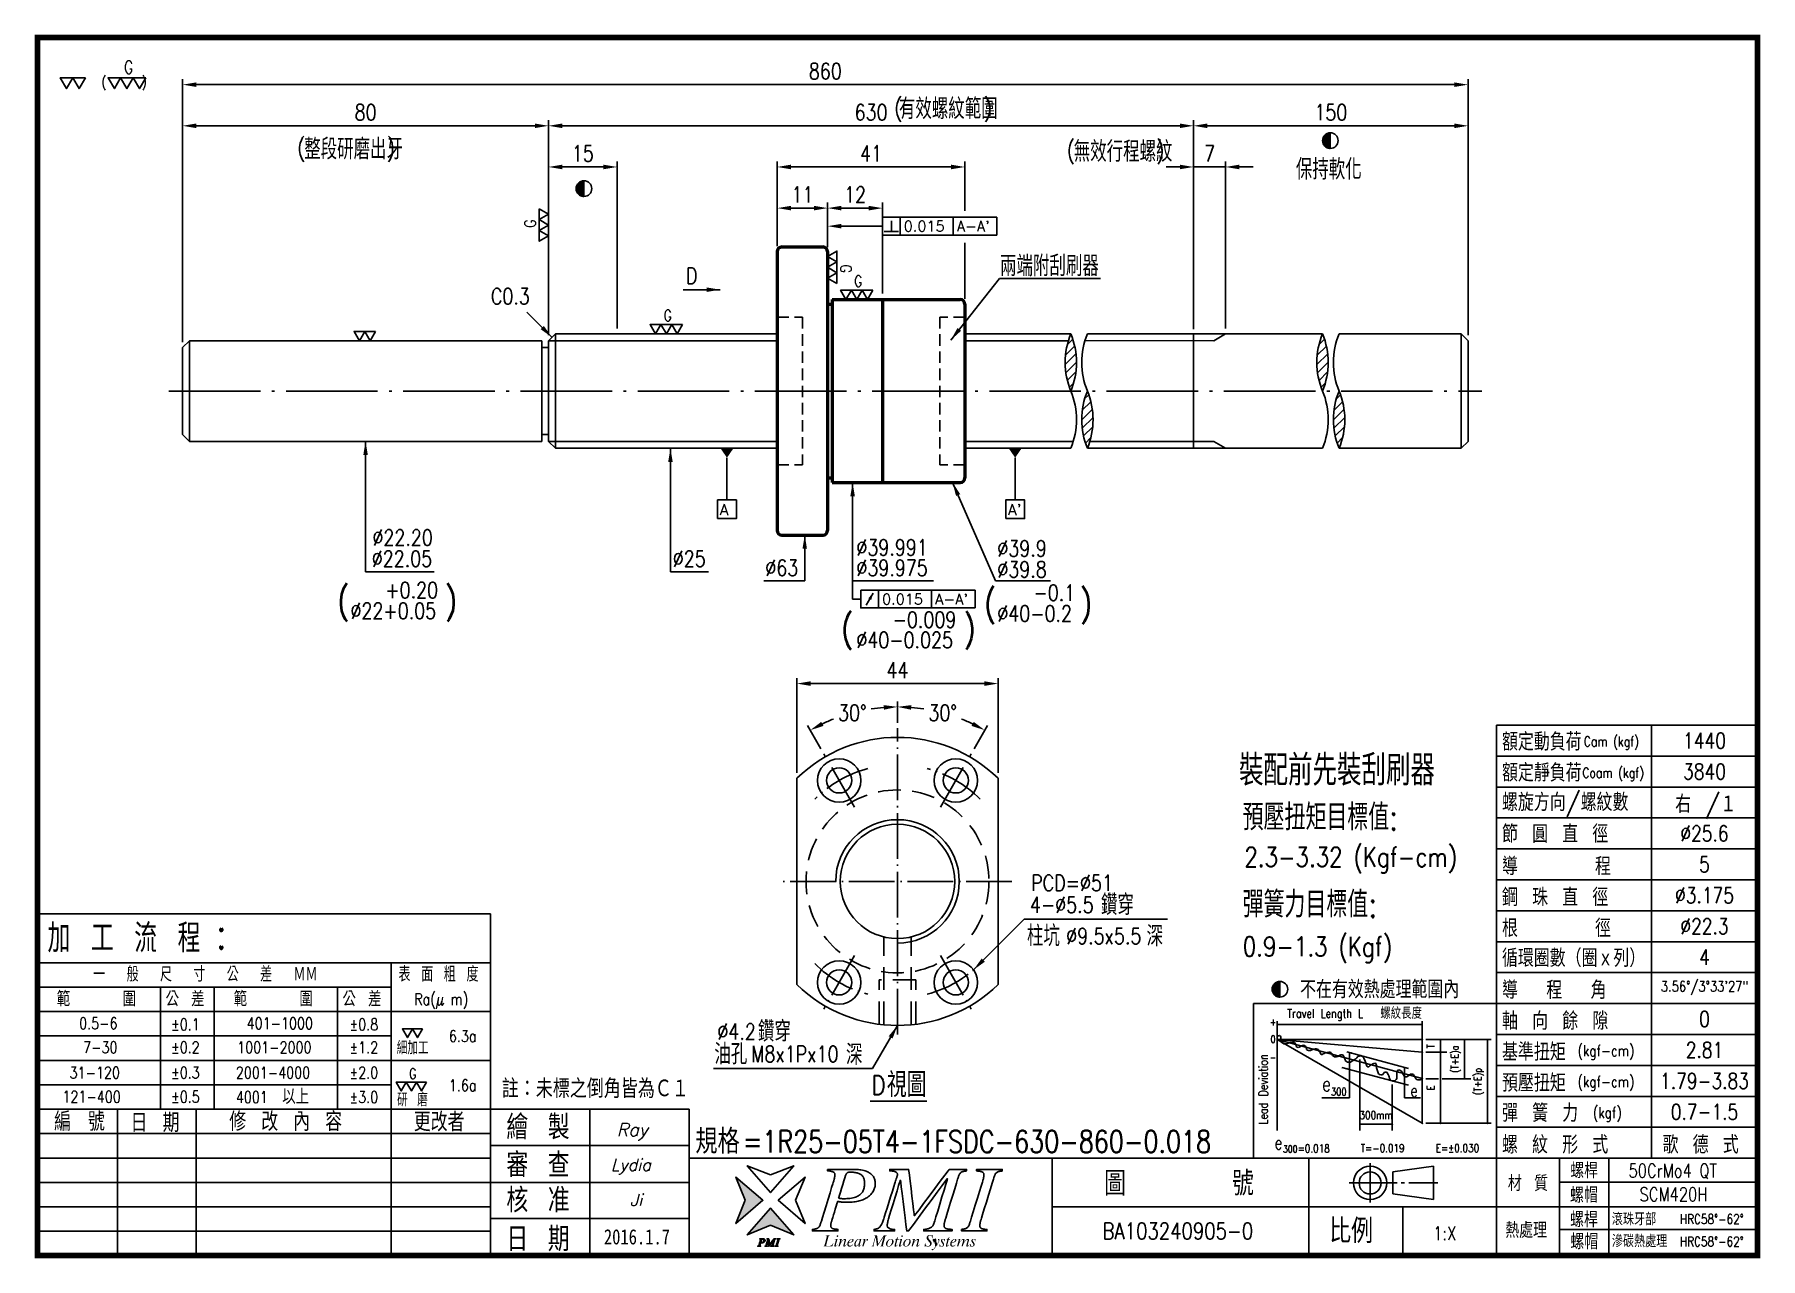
# Model space of a CAD drawing. Header units: millimetres. Extents: x 1486 to 1864, y -263 to 5.
import ezdxf
from ezdxf.enums import TextEntityAlignment as Align

# ---------------------------------------------------------------- set-up
doc = ezdxf.new("R2010")
doc.units = ezdxf.units.MM
doc.header["$LTSCALE"] = 10
doc.linetypes.add('C', pattern=[2.5625, 2, -0.25, 0.0625, -0.25])
doc.linetypes.add('H', pattern=[0.75, 0.5, -0.25])
doc.layers.get('0').update_dxf_attribs({"linetype": 'CONTINUOUS'})
doc.layers.get('DEFPOINTS').update_dxf_attribs({"linetype": 'CONTINUOUS'})
for name, color, linetype in [('01', 4, 'CONTINUOUS'), ('03', 3, 'CONTINUOUS'), ('04', 4, 'CONTINUOUS'), ('05', 5, 'H'), ('C', 1, 'C'), ('H', 5, 'H'), ('L1', 4, 'CONTINUOUS')]:
    doc.layers.add(name, color=color, linetype=linetype)
for name, color, linetype, lineweight in [('AM_0', 7, 'CONTINUOUS', 50), ('AM_5', 3, 'CONTINUOUS', 25), ('標籤(紅)', 2, 'CONTINUOUS', 30), ('標籤(黑)', 64, 'CONTINUOUS', 30)]:
    doc.layers.add(name, color=color, linetype=linetype, lineweight=lineweight)
doc.styles.add('BW_SIMPLEX', font='romans.shx', dxfattribs={"width": 0.8, "bigfont": 'chineset.shx'})
doc.styles.add('ROMANC', font='romanc')
doc.styles.add('SIMPLEX', font='SIMPLEX.shx', dxfattribs={"width": 0.8, "height": 3.5, "bigfont": 'chineset.shx'})
doc.styles.get("Standard").update_dxf_attribs({"font": 'TXT', "width": 0.8, "bigfont": 'CHINESET'})
doc.styles.add('WW', font='ITALICT.SHX')
doc.dimstyles.get("Standard").update_dxf_attribs({"dimscale": 0, "dimtxt": 3.5, "dimasz": 3, "dimexe": 1.5, "dimexo": 1.5, "dimgap": 1.7, "dimtad": 1, "dimdec": 3, "dimrnd": 0.0005, "dimdsep": 46, "dimtxsty": 'SIMPLEX', "dimcen": 0.09, "dimclrd": 6, "dimclre": 6, "dimclrt": 3, "dimadec": 1, "dimazin": 2, "dimtp": -0.1, "dimtm": 0.2, "dimtfac": 1, "dimtdec": 3, "dimtmove": 2, "dimatfit": 3, "dimfxl": 0, "dimtvp": 0.790698, "dimarcsym": 0})
doc.dimstyles.new('STANDARD$0', dxfattribs={"dimscale": 0, "dimtxt": 4.5, "dimasz": 3, "dimexe": 2, "dimexo": 2, "dimgap": 1.2, "dimtad": 1, "dimdec": 3, "dimdsep": 46, "dimtxsty": 'SIMPLEX', "dimcen": 0.09, "dimclrd": 6, "dimclre": 6, "dimclrt": 3, "dimadec": 1, "dimazin": 2, "dimtp": -0.1, "dimtm": 0.2, "dimtfac": 1, "dimtdec": 3, "dimtmove": 0, "dimatfit": 3, "dimfxl": 0, "dimtvp": 0.790698, "dimarcsym": 0})
doc.dimstyles.new('STANDARD$2', dxfattribs={"dimscale": 0, "dimtxt": 3.5, "dimasz": 3, "dimexe": 1.2, "dimexo": 1.2, "dimgap": 1.2, "dimtad": 0, "dimtih": 1, "dimtoh": 1, "dimdec": 3, "dimrnd": 0.0005, "dimdsep": 46, "dimtxsty": 'SIMPLEX', "dimcen": 0.09, "dimclrd": 6, "dimclre": 6, "dimclrt": 3, "dimadec": 1, "dimazin": 2, "dimtp": -0.1, "dimtm": 0.2, "dimtfac": 1, "dimtdec": 3, "dimtmove": 0, "dimatfit": 3, "dimfxl": 0, "dimtvp": 0.790698, "dimarcsym": 0})
doc.dimstyles.new('STANDARD$7', dxfattribs={"dimscale": 0, "dimtxt": 3.5, "dimasz": 3, "dimexe": 1.5, "dimexo": 1.5, "dimgap": 1.2, "dimtad": 1, "dimdec": 3, "dimrnd": 0.0005, "dimdsep": 46, "dimtxsty": 'SIMPLEX', "dimcen": 0.09, "dimclrd": 6, "dimclre": 6, "dimclrt": 3, "dimadec": 1, "dimazin": 2, "dimtp": -0.1, "dimtm": 0.2, "dimtfac": 1, "dimtdec": 3, "dimtmove": 2, "dimatfit": 3, "dimfxl": 0, "dimtvp": 0.790698, "dimarcsym": 0})

msp = doc.modelspace()

# ---------------------------------------------------------------- texts
at = {"style": 'SIMPLEX', "width": 0.8}
for s, height, p in [('G', 2.8669, (1505.9664, -2.6306)), ('(      )', 2.1538, (1501.0351, -5.8295))]:
    msp.add_text(s, height=height, dxfattribs=at).set_placement(p, align=Align.MIDDLE_LEFT)
for s, height, p in [('(        )', 3.7, (1674.3802, -13.3535)), ('有效螺紋範圍', 4.5, (1675.3784, -13.9679)), ('(        )', 3.7, (1543.8718, -22.0806)), ('整段研磨出牙', 4.5, (1545.381, -22.7776)), ('(        )', 3.7, (1712.0884, -22.6097)), ('無效行程螺紋', 4.5, (1713.5976, -23.3068)), ('Cam (kgf)', 2.1744, (1825.0842, -151.152)), ('Coam (kgf)', 2.1744, (1824.7681, -158.0031))]:
    msp.add_text(s, height=height, dxfattribs=at).set_placement(p)
at = {"color": 3}
for s, height, width, p in [('額定動負荷', 3.86559, 0.9, (1807.2172, -152.062)), ('額定靜負荷', 3.86559, 0.9, (1807.2172, -158.8268)), ('螺旋方向/螺紋數', 3.86559, 0.9, (1807.2172, -165.2916)), ('節 圓 直 徑', 3.86559, 0.9, (1807.2172, -172.216)), ('導     程', 3.86559, 0.9, (1807.2172, -179.2983)), ('鋼 珠 直 徑', 3.86559, 0.9, (1807.2172, -186.0631)), ('根     徑', 3.86559, 0.9, (1807.2172, -192.8279)), ('循環圈數（圈ｘ列）', 3.86559, 0.9, (1807.2172, -199.3663)), ('一  般  尺  寸  公  差  ＭＭ', 3.276265, 0.8, (1499.2735, -202.5786)), ('表 面 粗 度', 3.27627, 0.8, (1565.9967, -202.5786)), ('不在有效熱處理範圍內', 3.86559, 0.9, (1763.0718, -206.2165)), ('導  程  角', 3.86559, 0.9, (1807.2172, -206.3575)), ('範    圍', 3.27924, 0.9, (1491.2722, -208.0013)), ('公 差', 3.27924, 0.9, (1515.072, -208.0013)), ('範    圍', 3.27924, 0.9, (1529.9484, -208.0013)), ('公 差', 3.27924, 0.9, (1553.7482, -208.0013)), ('螺紋長度', 2.5297, 0.9, (1780.6194, -210.7254)), ('軸 向 餘 隙', 3.86559, 0.9, (1807.2172, -213.117)), ('細加工', 2.8992, 0.8, (1565.6174, -218.5007)), ('基準扭矩 ', 3.86559, 0.9, (1807.2172, -219.8818)), ('預壓扭矩 ', 3.86559, 0.9, (1807.2172, -226.6466)), ('以上', 3.27924, 0.9, (1540.5606, -229.3516)), ('註：未標之倒角皆為Ｃ１', 4.131353, 0.9, (1588.5716, -228.0372)), ('研 磨', 2.8992, 0.8, (1565.6948, -229.8458)), ('彈 簧 力', 3.86559, 0.9, (1807.2172, -233.2488)), ('編\u3000號^J', 4.10719, 0.9, (1490.7149, -235.2343)), ('日 期', 4.10719, 0.9, (1507.423, -235.4827)), ('修 改 內 容', 4.10719, 0.9, (1529.0061, -235.2398)), ('更改者', 4.10719, 0.9, (1569.3332, -235.3023)), ('繪 製', 5.31519, 0.9, (1589.5751, -237.0651)), ('規格', 5.38838, 0.9, (1630.8873, -240.2217)), ('螺 紋 形 式', 3.86559, 0.9, (1807.2172, -240.1814)), ('歌 德 式', 3.86559, 0.9, (1842.3144, -240.1814)), ('審 查', 5.31519, 0.9, (1589.5751, -245.3251)), ('圖     號', 5.31519, 0.9, (1720.2316, -249.3729)), ('材 質', 3.37293, 0.9, (1808.504, -248.39)), ('螺桿', 3.37293, 0.9, (1822.1347, -245.5679)), ('核 准', 5.31519, 0.9, (1589.5751, -253.0474)), ('螺帽', 3.37293, 0.9, (1822.0856, -250.9422)), ('螺桿', 3.37293, 0.9, (1822.1101, -256.2779)), ('日 期', 5.31519, 0.9, (1589.5658, -261.5406)), ('比例', 5.31519, 0.9, (1769.4498, -259.7546)), ('熱處理', 3.37293, 0.9, (1807.9391, -258.6227)), ('滾珠牙部', 2.69835, 0.9, (1831.2111, -255.8633)), ('螺帽', 3.37293, 0.9, (1822.1592, -261.102)), ('滲碳熱處理', 2.69835, 0.9, (1831.2211, -260.6593))]:
    msp.add_text(s, height=height, dxfattribs=dict(at, width=width)).set_placement(p)
at = {"color": 3, "style": 'SIMPLEX', "width": 0.8}
for s, height, p in [('Ra(μ m)', 2.54741, (1569.4386, -207.709)), ('0.5-6', 2.54741, (1496.194, -212.9731)), ('%%p0.1', 2.54741, (1516.2553, -213.2122)), ('401-1000', 2.54741, (1532.8102, -212.9731)), ('%%p0.8', 2.54741, (1555.2715, -213.2122)), ('6.3a', 2.54741, (1577.0155, -215.7778)), ('7-30', 2.54741, (1497.0672, -218.2328)), ('%%p0.2', 2.54741, (1516.2553, -218.2328)), ('1001-2000', 2.54741, (1530.7432, -218.2328)), ('%%p1.2', 2.54741, (1555.2715, -218.2328)), ('(kgf-cm)', 2.416, (1823.7288, -218.8956)), ('31-120', 2.54741, (1494.0979, -223.7587)), ('%%p0.3', 2.54741, (1516.2553, -223.7587)), ('2001-4000', 2.54741, (1530.4446, -223.7587)), ('%%p2.0', 2.54741, (1555.2715, -223.7587)), ('1.6a', 2.54741, (1577.0155, -226.5307)), ('(kgf-cm)', 2.416, (1823.7288, -225.6603)), ('121-400', 2.54741, (1492.5358, -229.0296)), ('%%p0.5', 2.54741, (1516.2553, -229.0296)), ('4001', 2.54741, (1530.4446, -229.0963)), ('%%p3.0', 2.54741, (1555.2715, -229.0963)), ('(kgf)', 2.416, (1827.0761, -232.4251)), ('50CrMo4 QT', 2.94772, (1834.8772, -245.3948)), ('SCM420H', 2.94772, (1837.2797, -250.5642)), ('1:X', 2.94772, (1792.1821, -259.0959)), ('HRC58%%d-62%%d', 2.096153, (1846.0991, -255.5476)), ('HRC58%%d-62%%d', 2.096153, (1846.0991, -260.4628))]:
    msp.add_text(s, height=height, dxfattribs=at).set_placement(p)
at = {"color": 3, "linetype": 'ByBlock', "width": 0.8}
for s, p in [('+', (1757.1672, -211.4018)), ('0', (1757.1672, -215.1777)), ('-', (1757.1672, -219.1633))]:
    msp.add_text(s, height=1.5995, dxfattribs=at).set_placement(p, align=Align.MIDDLE)
for s, height, p in [('Travel Length L', 1.919443, (1768.5706, -209.5395)), ('300mm', 1.75949, (1779.6966, -231.7681))]:
    msp.add_text(s, height=height, dxfattribs=at).set_placement(p, align=Align.MIDDLE_CENTER)
msp.add_text('Lead Deviation', height=1.919443, rotation=90, dxfattribs=at).set_placement((1754.9994, -226.1307), align=Align.MIDDLE)
for s, height, p in [('T', 1.5995, (1791.6687, -216.7166)), ('(T+E)a', 1.59954, (1796.9081, -219.5135)), ('(T+E)p', 1.59954, (1801.9019, -224.4041)), ('E', 1.5995, (1791.6687, -225.7904))]:
    msp.add_text(s, height=height, rotation=90, dxfattribs=at).set_placement(p, align=Align.MIDDLE_CENTER)
at = {"color": 3, "style": 'SIMPLEX', "width": 0.8}
for s, p in [('2.81', (1851.4805, -217.5256)), ('1.79-3.83', (1851.4805, -224.2904)), ('0.7-1.5', (1851.4805, -231.0551))]:
    msp.add_text(s, height=3.4118, dxfattribs=at).set_placement(p, align=Align.MIDDLE)
for s, height, p in [('G', 2.2935, (1568.2753, -222.7228)), ('D', 4.2, (1669.4318, -225.2323)), ('=1R25-05T4-1FSDC-630-860-0.018', 4.79216, (1641.2662, -237.5428)), ('BA103240905-0', 3.623994, (1719.8925, -257.1149))]:
    msp.add_text(s, height=height, dxfattribs=at).set_placement(p, align=Align.MIDDLE_LEFT)
at = {"color": 3, "width": 0.8}
for s, height, p in [('e', 3.1991, (1769.8389, -224.964)), ('300', 1.66352, (1773.2528, -226.6535)), ('e', 2.6659, (1788.7995, -226.4062)), ('e', 2.9458, (1759.2587, -237.7954)), ('300', 1.53182, (1762.4997, -239.2029)), ('=0.018', 1.76749, (1769.5655, -239.0632)), ('T=-0.019', 1.76749, (1785.919, -238.9884)), ('E=%%P0.030', 1.76749, (1802.2247, -238.9884))]:
    msp.add_text(s, height=height, dxfattribs=at).set_placement(p, align=Align.MIDDLE_RIGHT)
at = {"color": 3, "style": 'WW'}
for s, height, p in [('Ray', 2.83471, (1613.6541, -236.3699)), ('Lydia', 2.583, (1612.4088, -243.9269)), ('Ji', 2.583, (1616.5949, -251.6419))]:
    msp.add_text(s, height=height, dxfattribs=at).set_placement(p)
at = {"color": 3, "style": 'SIMPLEX'}
for s, insert, char_height, attachment_point in [('D', (1628.8535, -49.9743), 3.5, 7), ('C0.3', (1586.1788, -54.4665), 3.5, 7), ('%%C22.20', (1573.4957, -107.2295), 3.5, 9), ('%%C22.05', (1573.3564, -111.8599), 3.5, 9), ('%%C25', (1633.1441, -111.8599), 3.5, 9), ('%%C39.991', (1666.0852, -109.3885), 3.5, 7), ('%%C39.9', (1696.9005, -109.6086), 3.5, 7), ('%%C63', (1653.383, -113.8599), 3.5, 9), ('%%C39.975', (1666.0852, -113.8611), 3.5, 7), ('%%C39.8', (1696.9005, -114.192), 3.5, 7), ('+0.20', (1563.1214, -118.7182), 3.5, 7), (')', (1576.1502, -123.8609), 5.5, 7), ('-0.1', (1704.8071, -119.296), 3.5, 7), (')', (1714.9591, -124.4387), 5.5, 7), ('%%C22+0.05', (1555.5005, -123.2634), 3.5, 7), ('%%C40-0.2', (1696.9005, -123.8412), 3.5, 7), ('-0.009', (1674.0139, -125.1815), 3.5, 7), (')', (1689.4958, -129.9624), 5.5, 7), ('%%C40-0.025', (1666.0852, -129.6218), 3.5, 7), ('PCD=%%c51', (1704.2888, -182.7519), 3.5, 7), ('4-%%C5.5', (1704.0322, -187.532), 3.5, 7), ('%%c9.5x5.5', (1711.9531, -194.3575), 3.5, 7), ('%%c4.2', (1635.6973, -215.2688), 3.5, 7), ('M8x1Px10', (1643.1043, -220.1555), 3.5, 7)]:
    msp.add_mtext(s, dxfattribs=dict(at, insert=insert, char_height=char_height, attachment_point=attachment_point))
at = {"color": 3, "extrusion": (0, 0, -1), "char_height": 5.5, "attachment_point": 7, "text_direction": (-1, 0, 0), "style": 'SIMPLEX'}
for insert in [(1555.2557, -123.8609), (1696.6557, -124.4387), (1665.4063, -129.9624)]:
    msp.add_mtext(')', dxfattribs=dict(at, insert=insert))
at = {"insert": (1608.8802, -256.7221), "char_height": 3.318528, "width": 18.812464, "attachment_point": 1, "style": 'BW_SIMPLEX'}
msp.add_mtext('{\\fDFKai-SB|b0|i0|c136|p65;\\W0.89248; \\W0.8;2016.1.7}', dxfattribs=at)
at = {"layer": '03', "width": 0.9}
msp.add_text('右 /１', height=3.86559, dxfattribs=at).set_placement((1845.0607, -165.6848))
at = {"layer": '03', "attachment_point": 5, "style": 'SIMPLEX'}
for s, insert, char_height, width in [('1440', (1851.4805, -149.8777), 3.4118, 23.2208), ('3840', (1851.4805, -156.6425), 3.4118, 23.2208), ('%%c25.6', (1851.4805, -170.172), 3.4118, 23.2208), ('5', (1851.4805, -176.9368), 3.4118, 23.2208), ('%%c3.175', (1851.4805, -183.7016), 3.4118, 23.2208), ('%%c22.3', (1851.4805, -190.4664), 3.4118, 23.2208), ('4', (1851.4805, -197.2312), 3.4118, 23.2208), ('3.56%%d/3%%d33\'27"', (1851.4805, -203.996), 2.3, 23.2208), ('0', (1851.4805, -210.7608), 3.4118, 23.22078)]:
    msp.add_mtext(s, dxfattribs=dict(at, insert=insert, char_height=char_height, width=width))
at = {"layer": 'AM_5', "color": 3, "style": 'SIMPLEX', "width": 0.8}
msp.add_text('視圖', height=5.4, dxfattribs=at).set_placement((1672.7645, -227.8278))
at = {"layer": 'AM_5', "color": 3, "char_height": 4.5, "attachment_point": 5, "style": 'SIMPLEX'}
for s, insert in [('兩端附刮刷器', (1708.2864, -46.075)), ('鑽穿', (1723.1583, -185.7683)), ('柱坑', (1706.973, -192.5937)), ('深', (1731.3155, -192.5937)), ('鑽穿', (1648.1699, -213.4427)), ('油孔', (1638.6358, -218.4226)), ('深', (1665.6032, -218.5364))]:
    msp.add_mtext(s, dxfattribs=dict(at, insert=insert))
at = {"layer": 'L1', "style": 'ROMANC'}
for tag, p, s in [('0.015', (1676.4287, -38.5463), '0.00'), ("A-A'", (1688.0544, -38.5463), 'A'), ('0.015', (1671.69, -120.1032), '0.00'), ("A-A'", (1683.3157, -120.1032), 'A')]:
    msp.add_attdef(tag, p, s, height=2.3205, dxfattribs=at)
at = {"layer": '標籤(紅)', "style": 'SIMPLEX', "width": 0.8}
msp.add_text('保持軟化', height=4.5, dxfattribs=at).set_placement((1762.1495, -27.1982))
at = {"layer": '標籤(紅)', "color": 2, "style": 'SIMPLEX', "width": 0.8}
msp.add_text('裝配前先裝刮刷器', height=6.6906, dxfattribs=at).set_placement((1749.7389, -159.6979))
at = {"layer": '標籤(黑)', "color": 64, "style": 'SIMPLEX', "width": 0.8}
for s, p in [('2.3-3.32 (Kgf-cm)', (1750.9004, -177.4649)), ('0.9-1.3 (Kgf)', (1750.5507, -197.0477))]:
    msp.add_text(s, height=4.290894, dxfattribs=at).set_placement(p)
at = {"layer": '標籤(黑)', "insert": (1750.5099, -163.7591), "char_height": 5.72119, "attachment_point": 1, "style": 'BW_SIMPLEX'}
msp.add_mtext_dynamic_manual_height_columns('預壓扭矩目標值:\\P\\P彈簧力目標值:', width=60.872693, gutter_width=12, heights=[64.9047], dxfattribs=at)

# ---------------------------------------------------------------- blocks, each defined once
blk = doc.blocks.new('*X14')
at = {"color": 0}
for p, q in [((509.58, 88.4), (512.19, 88.4)), ((509.64, 88.45), (512.19, 88.45)), ((509.7, 88.5), (512.19, 88.5)), ((509.76, 88.55), (512.19, 88.55)), ((509.83, 88.6), (512.19, 88.6)), ((509.9, 88.65), (512.19, 88.65)), ((509.97, 88.7), (512.19, 88.7)), ((510.05, 88.75), (512.19, 88.75)), ((510.13, 88.8), (512.19, 88.8)), ((510.22, 88.85), (512.19, 88.85)), ((510.31, 88.9), (512.19, 88.9)), ((510.41, 88.95), (512.19, 88.95)), ((510.51, 89), (512.19, 89)), ((510.62, 89.05), (512.19, 89.05)), ((510.75, 89.1), (512.19, 89.1)), ((510.89, 89.15), (512.19, 89.15)), ((511.04, 89.2), (512.19, 89.2)), ((511.22, 89.25), (512.19, 89.25)), ((511.45, 89.3), (512.19, 89.3)), ((511.81, 89.35), (512.19, 89.35)), ((508.19, 85.6), (512.19, 85.6)), ((508.19, 85.55), (512.19, 85.55)), ((508.19, 85.5), (512.19, 85.5)), ((508.19, 85.45), (512.19, 85.45)), ((508.19, 85.4), (512.19, 85.4)), ((508.19, 85.35), (512.19, 85.35)), ((508.19, 85.3), (512.19, 85.3)), ((508.19, 85.25), (512.19, 85.25)), ((508.19, 85.2), (512.19, 85.2)), ((508.19, 85.15), (512.19, 85.15)), ((508.2, 85.7), (512.19, 85.7)), ((508.2, 85.65), (512.19, 85.65)), ((508.2, 85.1), (512.19, 85.1)), ((508.2, 85.05), (512.19, 85.05)), ((508.2, 85), (512.19, 85)), ((508.21, 85.8), (512.19, 85.8)), ((508.21, 85.75), (512.19, 85.75)), ((508.21, 84.95), (512.19, 84.95)), ((508.21, 84.9), (512.19, 84.9)), ((508.22, 85.9), (512.19, 85.9)), ((508.22, 85.85), (512.19, 85.85)), ((508.22, 84.85), (512.19, 84.85)), ((508.23, 85.95), (512.19, 85.95)), ((508.23, 84.8), (512.19, 84.8)), ((508.23, 84.75), (512.19, 84.75)), ((508.24, 86), (512.19, 86)), ((508.24, 84.7), (512.19, 84.7)), ((508.25, 86.1), (512.19, 86.1)), ((508.25, 86.05), (512.19, 86.05)), ((508.25, 84.65), (512.19, 84.65)), ((508.26, 86.15), (512.19, 86.15)), ((508.26, 84.6), (512.19, 84.6)), ((508.27, 86.2), (512.19, 86.2)), ((508.27, 84.55), (512.19, 84.55)), ((508.28, 84.5), (512.19, 84.5)), ((508.29, 86.25), (512.19, 86.25)), ((508.29, 84.45), (512.19, 84.45)), ((508.3, 86.3), (512.19, 86.3)), ((508.31, 86.35), (512.19, 86.35)), ((508.31, 84.4), (512.19, 84.4)), ((508.32, 86.4), (512.19, 86.4)), ((508.32, 84.35), (512.19, 84.35)), ((508.33, 84.3), (512.19, 84.3)), ((508.34, 86.45), (512.19, 86.45)), ((508.35, 86.5), (512.19, 86.5)), ((508.35, 84.25), (512.19, 84.25)), ((508.36, 84.2), (512.19, 84.2)), ((508.37, 86.55), (512.19, 86.55)), ((508.38, 86.6), (512.19, 86.6)), ((508.38, 84.15), (512.19, 84.15)), ((508.39, 84.1), (512.19, 84.1)), ((508.4, 86.65), (512.19, 86.65)), ((508.41, 84.05), (512.19, 84.05)), ((508.42, 86.7), (512.19, 86.7)), ((508.43, 86.75), (512.19, 86.75)), ((508.43, 84), (512.19, 84)), ((508.45, 86.8), (512.19, 86.8)), ((508.45, 83.95), (512.19, 83.95)), ((508.47, 86.85), (512.19, 86.85)), ((508.47, 83.9), (512.19, 83.9)), ((508.49, 86.9), (512.19, 86.9)), ((508.49, 83.85), (512.19, 83.85)), ((508.51, 86.95), (512.19, 86.95)), ((508.51, 83.8), (512.19, 83.8)), ((508.53, 83.75), (512.19, 83.75)), ((508.54, 87), (512.19, 87)), ((508.55, 83.7), (512.19, 83.7)), ((508.56, 87.05), (512.19, 87.05)), ((508.57, 83.65), (512.19, 83.65)), ((508.58, 87.1), (512.19, 87.1)), ((508.6, 83.6), (512.19, 83.6)), ((508.61, 87.15), (512.19, 87.15)), ((508.62, 83.55), (512.19, 83.55)), ((508.63, 87.2), (512.19, 87.2)), ((508.65, 83.5), (512.19, 83.5)), ((508.66, 87.25), (512.19, 87.25)), ((508.68, 87.3), (512.19, 87.3)), ((508.68, 83.45), (512.19, 83.45)), ((508.7, 83.4), (512.19, 83.4)), ((508.71, 87.35), (512.19, 87.35)), ((508.73, 83.35), (512.19, 83.35)), ((508.74, 87.4), (512.19, 87.4)), ((508.76, 83.3), (512.19, 83.3)), ((508.77, 87.45), (512.19, 87.45)), ((508.79, 83.25), (512.19, 83.25)), ((508.8, 87.5), (512.19, 87.5)), ((508.83, 87.55), (512.19, 87.55)), ((508.83, 83.2), (512.19, 83.2)), ((508.86, 83.15), (512.19, 83.15)), ((508.87, 87.6), (512.19, 87.6)), ((508.89, 83.1), (512.19, 83.1)), ((508.9, 87.65), (512.19, 87.65)), ((508.93, 83.05), (512.19, 83.05)), ((508.94, 87.7), (512.19, 87.7)), ((508.96, 83), (512.19, 83)), ((508.97, 87.75), (512.19, 87.75)), ((509, 82.95), (512.19, 82.95)), ((509.01, 87.8), (512.19, 87.8)), ((509.04, 82.9), (512.19, 82.9)), ((509.05, 87.85), (512.19, 87.85)), ((509.08, 82.85), (512.19, 82.85)), ((509.09, 87.9), (512.19, 87.9)), ((509.12, 82.8), (512.19, 82.8)), ((509.13, 87.95), (512.19, 87.95)), ((509.16, 82.75), (512.19, 82.75)), ((509.18, 88), (512.19, 88)), ((509.21, 82.7), (512.19, 82.7)), ((509.22, 88.05), (512.19, 88.05)), ((509.25, 82.65), (512.19, 82.65)), ((509.27, 88.1), (512.19, 88.1)), ((509.3, 82.6), (512.19, 82.6)), ((509.31, 88.15), (512.19, 88.15)), ((509.35, 82.55), (512.19, 82.55)), ((509.36, 88.2), (512.19, 88.2)), ((509.4, 82.5), (512.19, 82.5)), ((509.41, 88.25), (512.19, 88.25)), ((509.45, 82.45), (512.19, 82.45)), ((509.47, 88.3), (512.19, 88.3)), ((509.5, 82.4), (512.19, 82.4)), ((509.52, 88.35), (512.19, 88.35)), ((509.56, 82.35), (512.19, 82.35)), ((509.62, 82.3), (512.19, 82.3)), ((509.68, 82.25), (512.19, 82.25)), ((509.74, 82.2), (512.19, 82.2)), ((509.81, 82.15), (512.19, 82.15)), ((509.88, 82.1), (512.19, 82.1)), ((509.95, 82.05), (512.19, 82.05)), ((510.03, 82), (512.19, 82)), ((510.11, 81.95), (512.19, 81.95)), ((510.19, 81.9), (512.19, 81.9)), ((510.28, 81.85), (512.19, 81.85)), ((510.38, 81.8), (512.19, 81.8)), ((510.48, 81.75), (512.19, 81.75)), ((510.59, 81.7), (512.19, 81.7)), ((510.71, 81.65), (512.19, 81.65)), ((510.84, 81.6), (512.19, 81.6)), ((510.99, 81.55), (512.19, 81.55)), ((511.17, 81.5), (512.19, 81.5)), ((511.38, 81.45), (512.19, 81.45)), ((511.68, 81.4), (512.19, 81.4))]:
    blk.add_line(p, q, dxfattribs=at)
blk = doc.blocks.new('lib18')
at = {"color": 3, "width": 0.8}
blk.add_text('加 工 流 程', height=6.531, dxfattribs=at).set_placement((-12.94, -3.56))
at = {"color": 3, "style": 'SIMPLEX', "width": 0.8}
blk.add_text(':', height=7.11, dxfattribs=at).set_placement((25.47, -2.77))
blk = doc.blocks.new('PMI')
h = blk.add_hatch(color=4)
h.paths.add_polyline_path([(8.03, -17.92), (8.03, -17.87), (-5.83, -5.83), (-1.12, -17.89), (-5.83, -29.96)])
h.paths.add_polyline_path([(12.07, -21.9), (0, -35.79), (12.07, -30.8), (24.13, -35.79)])
h.paths.add_polyline_path([(15.54, -41.3), (15.55, -41.27), (15.56, -41.23), (15.57, -41.19), (15.58, -41.14), (15.6, -41.09), (15.61, -41.03), (15.63, -40.97), (15.65, -40.89), (15.72, -40.67), (15.81, -40.36), (15.91, -39.99), (16.02, -39.6), (16.13, -39.23), (16.22, -38.92), (16.28, -38.71), (16.31, -38.63), (16.33, -38.54), (16.35, -38.46), (16.37, -38.39), (16.39, -38.33), (16.41, -38.27), (16.43, -38.22), (16.45, -38.18), (16.46, -38.14), (16.48, -38.11), (16.5, -38.08), (16.51, -38.06), (16.53, -38.04), (16.55, -38.02), (16.57, -38), (16.6, -37.98), (16.62, -37.96), (16.65, -37.95), (16.68, -37.93), (16.71, -37.92), (16.75, -37.9), (16.77, -37.9), (16.8, -37.89), (16.84, -37.89), (16.87, -37.89), (16.91, -37.89), (16.95, -37.89), (16.95, -37.87), (16.96, -37.86), (16.96, -37.84), (16.97, -37.83), (16.97, -37.81), (16.98, -37.78), (16.93, -37.78), (16.79, -37.78), (16.6, -37.78), (16.36, -37.78), (16.12, -37.78), (15.88, -37.78), (15.69, -37.78), (15.55, -37.78), (15.5, -37.78), (15.49, -37.81), (15.48, -37.83), (15.48, -37.84), (15.47, -37.86), (15.47, -37.87), (15.46, -37.89), (15.51, -37.89), (15.55, -37.89), (15.59, -37.89), (15.63, -37.89), (15.66, -37.89), (15.69, -37.9), (15.73, -37.91), (15.77, -37.92), (15.8, -37.93), (15.83, -37.95), (15.85, -37.97), (15.87, -37.99), (15.88, -38.01), (15.9, -38.04), (15.91, -38.06), (15.91, -38.09), (15.91, -38.12), (15.91, -38.15), (15.91, -38.19), (15.9, -38.23), (15.89, -38.28), (15.88, -38.33), (15.87, -38.38), (15.86, -38.44), (15.84, -38.5), (15.82, -38.56), (15.8, -38.64), (15.74, -38.86), (15.65, -39.17), (15.54, -39.54), (15.43, -39.93), (15.32, -40.3), (15.23, -40.61), (15.17, -40.83), (15.15, -40.91), (15.13, -40.98), (15.1, -41.05), (15.08, -41.12), (15.06, -41.18), (15.04, -41.23), (15.02, -41.28), (15, -41.32), (14.98, -41.36), (14.95, -41.4), (14.92, -41.44), (14.88, -41.47), (14.85, -41.49), (14.82, -41.5), (14.8, -41.52), (14.77, -41.53), (14.74, -41.54), (14.7, -41.55), (14.67, -41.55), (14.63, -41.56), (14.59, -41.56), (14.55, -41.56), (14.5, -41.57), (14.45, -41.57), (14.44, -41.59), (14.43, -41.61), (14.43, -41.63), (14.42, -41.64), (14.41, -41.67), (14.46, -41.67), (14.61, -41.67), (14.82, -41.67), (15.07, -41.67), (15.33, -41.67), (15.58, -41.67), (15.79, -41.67), (15.93, -41.67), (15.99, -41.67), (15.99, -41.64), (16, -41.63), (16, -41.61), (16.01, -41.59), (16.02, -41.57), (15.96, -41.56), (15.92, -41.56), (15.87, -41.56), (15.83, -41.55), (15.79, -41.55), (15.76, -41.54), (15.73, -41.54), (15.7, -41.53), (15.66, -41.52), (15.63, -41.5), (15.61, -41.49), (15.58, -41.47), (15.56, -41.44), (15.55, -41.4), (15.54, -41.37), (15.54, -41.33)])
h.paths.add_polyline_path([(13.45, -41.53), (13.42, -41.52), (13.39, -41.51), (13.36, -41.49), (13.33, -41.46), (13.31, -41.43), (13.3, -41.4), (13.29, -41.36), (13.29, -41.32), (13.29, -41.29), (13.3, -41.26), (13.3, -41.23), (13.31, -41.2), (13.32, -41.16), (13.33, -41.12), (13.34, -41.08), (13.35, -41.04), (13.38, -40.96), (13.44, -40.73), (13.54, -40.4), (13.65, -40.02), (13.77, -39.61), (13.89, -39.22), (13.98, -38.89), (14.05, -38.66), (14.07, -38.58), (14.09, -38.5), (14.11, -38.43), (14.13, -38.37), (14.15, -38.31), (14.17, -38.26), (14.19, -38.21), (14.21, -38.17), (14.22, -38.13), (14.24, -38.1), (14.26, -38.07), (14.28, -38.05), (14.3, -38.02), (14.32, -38), (14.34, -37.98), (14.38, -37.95), (14.42, -37.93), (14.45, -37.92), (14.48, -37.92), (14.51, -37.91), (14.55, -37.91), (14.6, -37.9), (14.65, -37.9), (14.71, -37.89), (14.78, -37.89), (14.78, -37.86), (14.78, -37.84), (14.78, -37.83), (14.78, -37.81), (14.78, -37.78), (14.75, -37.78), (14.66, -37.78), (14.54, -37.78), (14.4, -37.78), (14.25, -37.78), (14.1, -37.78), (13.98, -37.78), (13.9, -37.78), (13.87, -37.78), (13.79, -37.89), (13.58, -38.18), (13.27, -38.6), (12.91, -39.1), (12.53, -39.62), (12.16, -40.12), (11.86, -40.54), (11.65, -40.83), (11.57, -40.94), (11.55, -40.83), (11.52, -40.54), (11.47, -40.12), (11.41, -39.62), (11.35, -39.1), (11.29, -38.6), (11.24, -38.18), (11.2, -37.89), (11.19, -37.78), (11.15, -37.78), (11.06, -37.78), (10.94, -37.78), (10.78, -37.78), (10.62, -37.78), (10.47, -37.78), (10.34, -37.78), (10.25, -37.78), (10.22, -37.78), (10.21, -37.81), (10.2, -37.83), (10.2, -37.84), (10.2, -37.86), (10.19, -37.89), (10.24, -37.89), (10.28, -37.9), (10.33, -37.91), (10.37, -37.91), (10.4, -37.92), (10.43, -37.93), (10.46, -37.94), (10.5, -37.95), (10.53, -37.98), (10.56, -38), (10.58, -38.02), (10.6, -38.04), (10.62, -38.06), (10.64, -38.08), (10.67, -38.11), (10.69, -38.14), (10.66, -38.24), (10.58, -38.5), (10.47, -38.89), (10.34, -39.34), (10.2, -39.82), (10.06, -40.28), (9.95, -40.67), (9.87, -40.93), (9.84, -41.03), (9.82, -41.1), (9.8, -41.16), (9.78, -41.22), (9.76, -41.27), (9.74, -41.31), (9.71, -41.35), (9.69, -41.38), (9.67, -41.41), (9.65, -41.44), (9.62, -41.46), (9.59, -41.49), (9.55, -41.51), (9.51, -41.53), (9.46, -41.54), (9.41, -41.55), (9.36, -41.56), (9.3, -41.57), (9.24, -41.57), (9.22, -41.57), (9.2, -41.57), (9.17, -41.57), (9.16, -41.59), (9.15, -41.61), (9.15, -41.63), (9.14, -41.64), (9.13, -41.67), (9.18, -41.67), (9.3, -41.67), (9.47, -41.67), (9.67, -41.67), (9.89, -41.67), (10.09, -41.67), (10.27, -41.67), (10.39, -41.67), (10.43, -41.67), (10.43, -41.67), (10.44, -41.64), (10.44, -41.63), (10.45, -41.61), (10.45, -41.59), (10.46, -41.58), (10.46, -41.57), (10.4, -41.56), (10.34, -41.56), (10.29, -41.55), (10.24, -41.54), (10.2, -41.53), (10.16, -41.52), (10.13, -41.51), (10.1, -41.5), (10.06, -41.47), (10.04, -41.44), (10.02, -41.4), (10.01, -41.36), (10.01, -41.33), (10.01, -41.3), (10.01, -41.27), (10.02, -41.23), (10.03, -41.19), (10.04, -41.15), (10.05, -41.1), (10.06, -41.04), (10.08, -40.98), (10.1, -40.91), (10.12, -40.83), (10.19, -40.61), (10.28, -40.29), (10.39, -39.91), (10.5, -39.51), (10.61, -39.13), (10.7, -38.81), (10.77, -38.59), (10.79, -38.51), (10.8, -38.62), (10.84, -38.91), (10.89, -39.33), (10.95, -39.83), (11.01, -40.35), (11.07, -40.85), (11.12, -41.27), (11.16, -41.56), (11.17, -41.67), (11.19, -41.67), (11.2, -41.67), (11.22, -41.67), (11.24, -41.67), (11.26, -41.67), (11.27, -41.67), (11.29, -41.67), (11.37, -41.56), (11.58, -41.27), (11.88, -40.85), (12.25, -40.35), (12.63, -39.83), (12.99, -39.33), (13.29, -38.91), (13.51, -38.62), (13.58, -38.51), (13.56, -38.59), (13.5, -38.8), (13.42, -39.09), (13.31, -39.45), (13.21, -39.82), (13.1, -40.18), (13.02, -40.48), (12.96, -40.68), (12.94, -40.76), (12.91, -40.86), (12.88, -40.94), (12.86, -41.02), (12.83, -41.09), (12.81, -41.15), (12.79, -41.21), (12.77, -41.26), (12.76, -41.3), (12.74, -41.33), (12.72, -41.36), (12.71, -41.38), (12.69, -41.41), (12.66, -41.44), (12.63, -41.47), (12.59, -41.5), (12.55, -41.52), (12.52, -41.53), (12.49, -41.54), (12.46, -41.55), (12.42, -41.55), (12.38, -41.56), (12.34, -41.56), (12.3, -41.57), (12.25, -41.57), (12.23, -41.57), (12.2, -41.57), (12.17, -41.57), (12.16, -41.59), (12.16, -41.61), (12.15, -41.63), (12.15, -41.64), (12.14, -41.67), (12.2, -41.67), (12.35, -41.67), (12.56, -41.67), (12.81, -41.67), (13.08, -41.67), (13.34, -41.67), (13.55, -41.67), (13.7, -41.67), (13.75, -41.67), (13.76, -41.64), (13.77, -41.63), (13.77, -41.61), (13.77, -41.59), (13.78, -41.57), (13.76, -41.57), (13.74, -41.57), (13.72, -41.57), (13.71, -41.57), (13.66, -41.57), (13.61, -41.56), (13.57, -41.56), (13.53, -41.55), (13.49, -41.54)])
h.paths.add_polyline_path([(6.81, -40.43), (6.86, -40.24), (6.91, -40.07), (6.96, -39.92), (6.98, -39.81), (7, -39.78), (7.09, -39.8), (7.17, -39.81), (7.26, -39.83), (7.34, -39.84), (7.41, -39.85), (7.48, -39.86), (7.55, -39.87), (7.62, -39.87), (7.68, -39.87), (7.78, -39.87), (7.87, -39.86), (7.96, -39.85), (8.05, -39.84), (8.14, -39.82), (8.23, -39.8), (8.32, -39.77), (8.4, -39.74), (8.49, -39.7), (8.57, -39.66), (8.64, -39.62), (8.71, -39.57), (8.78, -39.52), (8.84, -39.47), (8.9, -39.42), (8.95, -39.37), (9, -39.31), (9.05, -39.25), (9.09, -39.19), (9.12, -39.12), (9.15, -39.06), (9.18, -39), (9.2, -38.93), (9.21, -38.87), (9.23, -38.81), (9.23, -38.74), (9.24, -38.68), (9.23, -38.59), (9.22, -38.52), (9.2, -38.44), (9.18, -38.37), (9.14, -38.3), (9.1, -38.23), (9.06, -38.16), (9, -38.1), (8.94, -38.04), (8.87, -37.99), (8.79, -37.94), (8.71, -37.9), (8.61, -37.86), (8.51, -37.84), (8.41, -37.81), (8.29, -37.8), (8.17, -37.79), (8.04, -37.78), (7.99, -37.78), (7.85, -37.78), (7.64, -37.78), (7.4, -37.78), (7.15, -37.78), (6.91, -37.78), (6.7, -37.78), (6.56, -37.78), (6.51, -37.78), (6.5, -37.81), (6.5, -37.83), (6.49, -37.84), (6.49, -37.86), (6.48, -37.89), (6.54, -37.89), (6.59, -37.9), (6.64, -37.9), (6.69, -37.91), (6.73, -37.92), (6.76, -37.93), (6.79, -37.94), (6.83, -37.96), (6.86, -37.99), (6.89, -38.02), (6.91, -38.06), (6.92, -38.1), (6.92, -38.13), (6.92, -38.17), (6.91, -38.21), (6.91, -38.25), (6.9, -38.31), (6.88, -38.36), (6.87, -38.43), (6.85, -38.5), (6.83, -38.58), (6.8, -38.67), (6.78, -38.74), (6.72, -38.95), (6.64, -39.24), (6.54, -39.59), (6.43, -39.96), (6.33, -40.31), (6.25, -40.6), (6.19, -40.81), (6.17, -40.88), (6.14, -40.98), (6.11, -41.07), (6.08, -41.16), (6.05, -41.23), (6.02, -41.3), (5.99, -41.35), (5.96, -41.4), (5.94, -41.43), (5.91, -41.46), (5.88, -41.48), (5.85, -41.5), (5.81, -41.52), (5.77, -41.53), (5.72, -41.55), (5.67, -41.56), (5.61, -41.56), (5.55, -41.57), (5.49, -41.57), (5.48, -41.58), (5.48, -41.59), (5.47, -41.61), (5.47, -41.63), (5.46, -41.64), (5.46, -41.67), (5.51, -41.67), (5.65, -41.67), (5.85, -41.67), (6.09, -41.67), (6.35, -41.67), (6.59, -41.67), (6.79, -41.67), (6.93, -41.67), (6.98, -41.67), (6.98, -41.67), (6.99, -41.64), (6.99, -41.63), (7, -41.61), (7, -41.59), (7.01, -41.57), (6.95, -41.56), (6.89, -41.56), (6.84, -41.55), (6.79, -41.55), (6.75, -41.54), (6.72, -41.53), (6.69, -41.52), (6.65, -41.5), (6.62, -41.48), (6.59, -41.45), (6.57, -41.42), (6.57, -41.38), (6.56, -41.36), (6.57, -41.33), (6.57, -41.29), (6.58, -41.26), (6.59, -41.21), (6.6, -41.16), (6.61, -41.1), (6.63, -41.04), (6.65, -40.97), (6.67, -40.9), (6.68, -40.86), (6.71, -40.76), (6.76, -40.61)])
h.paths.add_polyline_path([(7.05, -39.6), (7.06, -39.54), (7.1, -39.4), (7.16, -39.2), (7.23, -38.95), (7.31, -38.7), (7.38, -38.45), (7.44, -38.25), (7.48, -38.1), (7.49, -38.05), (7.55, -38.04), (7.61, -38.03), (7.67, -38.02), (7.72, -38.02), (7.77, -38.01), (7.82, -38.01), (7.87, -38.01), (7.91, -38), (7.95, -38), (8.03, -38), (8.1, -38.01), (8.17, -38.02), (8.23, -38.04), (8.29, -38.05), (8.35, -38.08), (8.39, -38.1), (8.44, -38.14), (8.48, -38.17), (8.52, -38.21), (8.55, -38.25), (8.58, -38.3), (8.6, -38.34), (8.62, -38.4), (8.63, -38.45), (8.65, -38.51), (8.65, -38.57), (8.65, -38.63), (8.65, -38.69), (8.65, -38.75), (8.64, -38.81), (8.63, -38.87), (8.61, -38.93), (8.59, -38.99), (8.57, -39.05), (8.54, -39.1), (8.51, -39.16), (8.48, -39.22), (8.44, -39.27), (8.4, -39.32), (8.36, -39.37), (8.32, -39.41), (8.27, -39.45), (8.22, -39.48), (8.17, -39.52), (8.12, -39.55), (8.06, -39.57), (8, -39.6), (7.94, -39.62), (7.88, -39.64), (7.82, -39.65), (7.76, -39.66), (7.69, -39.67), (7.63, -39.67), (7.56, -39.68), (7.51, -39.67), (7.47, -39.67), (7.42, -39.67), (7.36, -39.66), (7.31, -39.65), (7.25, -39.64), (7.18, -39.63), (7.12, -39.61)], flags=16)
h = blk.add_hatch(color=4)
edge = h.paths.add_edge_path()
edge.add_spline(control_points=[(41, -41.45), (40.92, -41.4), (40.88, -41.31), (40.88, -41.13), (40.91, -41), (40.97, -40.79)], knot_values=[0, 0, 0, 0, 0.785714, 0.785714, 1, 1, 1, 1], degree=3, periodic=0)
edge.add_spline(control_points=[(40.97, -40.79), (40.99, -40.73), (40.99, -40.69), (41, -40.65)], knot_values=[0, 0, 0, 0, 1, 1, 1, 1], degree=3, periodic=0)
edge.add_spline(control_points=[(41, -40.65), (41.34, -39.39), (41.67, -38.13), (42.01, -36.87)], knot_values=[0, 0, 0, 0, 1, 1, 1, 1], degree=3, periodic=0)
edge.add_spline(control_points=[(42.01, -36.87), (42.09, -36.59), (42.19, -36.39), (42.31, -36.29)], knot_values=[0, 0, 0, 0, 1, 1, 1, 1], degree=3, periodic=0)
edge.add_spline(control_points=[(42.31, -36.29), (42.43, -36.19), (42.62, -36.14), (42.87, -36.13)], knot_values=[0, 0, 0, 0, 1, 1, 1, 1], degree=3, periodic=0)
edge.add_spline(control_points=[(42.87, -36.13), (42.89, -36.08), (42.91, -36.04), (42.93, -35.99)], knot_values=[0, 0, 0, 0, 1, 1, 1, 1], degree=3, periodic=0)
edge.add_spline(control_points=[(42.93, -35.99), (42.16, -35.99), (41.38, -35.99), (40.61, -35.99)], knot_values=[0, 0, 0, 0, 1, 1, 1, 1], degree=3, periodic=0)
edge.add_spline(control_points=[(40.61, -35.99), (40.59, -36.04), (40.58, -36.08), (40.57, -36.13)], knot_values=[0, 0, 0, 0, 1, 1, 1, 1], degree=3, periodic=0)
edge.add_spline(control_points=[(40.57, -36.13), (40.8, -36.16), (40.97, -36.19), (41.07, -36.25)], knot_values=[0, 0, 0, 0, 1, 1, 1, 1], degree=3, periodic=0)
edge.add_spline(control_points=[(41.07, -36.25), (41.17, -36.32), (41.21, -36.41), (41.21, -36.59), (41.21, -36.64), (41.2, -36.69)], knot_values=[0, 0, 0, 0, 0.728571, 0.728571, 1, 1, 1, 1], degree=3, periodic=0)
edge.add_spline(control_points=[(41.2, -36.69), (41.19, -36.75), (41.16, -36.85), (41.12, -36.97)], knot_values=[0, 0, 0, 0, 1, 1, 1, 1], degree=3, periodic=0)
edge.add_spline(control_points=[(41.12, -36.97), (40.78, -38.28), (40.44, -39.59), (40.02, -41.21), (39.92, -41.41), (39.8, -41.51)], knot_values=[0, 0, 0, 0, 0.808065, 0.808065, 1, 1, 1, 1], degree=3, periodic=0)
edge.add_spline(control_points=[(39.8, -41.51), (39.68, -41.61), (39.5, -41.66), (39.23, -41.66)], knot_values=[0, 0, 0, 0, 1, 1, 1, 1], degree=3, periodic=0)
edge.add_spline(control_points=[(39.19, -41.66), (39.18, -41.71), (39.17, -41.76), (39.16, -41.8)], knot_values=[0, 0, 0, 0, 1, 1, 1, 1], degree=3, periodic=0)
edge.add_spline(control_points=[(39.16, -41.8), (40.79, -41.8), (42.42, -41.8), (44.06, -41.8)], knot_values=[0, 0, 0, 0, 1, 1, 1, 1], degree=3, periodic=0)
edge.add_spline(control_points=[(44.06, -41.8), (44.24, -41.25), (44.43, -40.7), (44.61, -40.15)], knot_values=[0, 0, 0, 0, 1, 1, 1, 1], degree=3, periodic=0)
edge.add_spline(control_points=[(44.61, -40.15), (44.56, -40.15), (44.5, -40.15), (44.45, -40.15)], knot_values=[0, 0, 0, 0, 1, 1, 1, 1], degree=3, periodic=0)
edge.add_spline(control_points=[(44.45, -40.15), (44.19, -40.68), (43.91, -41.03), (43.27, -41.43), (42.77, -41.52), (41.9, -41.52), (41.7, -41.52), (41.5, -41.52)], knot_values=[0, 0, 0, 0, 0.434081, 0.434081, 0.869651, 0.869651, 1, 1, 1, 1], degree=3, periodic=0)
edge.add_spline(control_points=[(41.5, -41.52), (41.25, -41.52), (41.08, -41.5), (41, -41.45)], knot_values=[0, 0, 0, 0, 1, 1, 1, 1], degree=3, periodic=0)
h = blk.add_hatch(color=4)
edge = h.paths.add_edge_path()
edge.add_spline(control_points=[(46.73, -38.11), (46.74, -38.08), (46.75, -38.05), (46.75, -38.02)], knot_values=[0, 0, 0, 0, 1, 1, 1, 1], degree=3, periodic=0)
edge.add_spline(control_points=[(46.75, -38.02), (46.76, -38), (46.76, -37.98), (46.76, -37.93), (46.76, -37.91), (46.74, -37.89)], knot_values=[0, 0, 0, 0, 0.45, 0.45, 1, 1, 1, 1], degree=3, periodic=0)
edge.add_spline(control_points=[(46.74, -37.89), (46.73, -37.87), (46.7, -37.86), (46.67, -37.86)], knot_values=[0, 0, 0, 0, 1, 1, 1, 1], degree=3, periodic=0)
edge.add_spline(control_points=[(46.67, -37.86), (46.66, -37.86), (46.62, -37.87), (46.54, -37.89)], knot_values=[0, 0, 0, 0, 1, 1, 1, 1], degree=3, periodic=0)
edge.add_spline(control_points=[(46.54, -37.89), (46.16, -37.97), (45.77, -38.03), (45.37, -38.07)], knot_values=[0, 0, 0, 0, 1, 1, 1, 1], degree=3, periodic=0)
edge.add_spline(control_points=[(45.37, -38.07), (45.35, -38.12), (45.34, -38.17), (45.33, -38.21)], knot_values=[0, 0, 0, 0, 1, 1, 1, 1], degree=3, periodic=0)
edge.add_spline(control_points=[(45.33, -38.21), (45.54, -38.22), (45.69, -38.24), (45.77, -38.29)], knot_values=[0, 0, 0, 0, 1, 1, 1, 1], degree=3, periodic=0)
edge.add_spline(control_points=[(45.77, -38.29), (45.85, -38.33), (45.89, -38.41), (45.89, -38.56), (45.87, -38.65), (45.83, -38.78)], knot_values=[0, 0, 0, 0, 0.655738, 0.655738, 1, 1, 1, 1], degree=3, periodic=0)
edge.add_spline(control_points=[(45.83, -38.78), (45.83, -38.79), (45.83, -38.79), (45.83, -38.79)], knot_values=[0, 0, 0, 0, 1, 1, 1, 1], degree=3, periodic=0)
edge.add_spline(control_points=[(45.83, -38.79), (45.64, -39.43), (45.45, -40.07), (45.26, -40.7)], knot_values=[0, 0, 0, 0, 1, 1, 1, 1], degree=3, periodic=0)
edge.add_spline(control_points=[(45.26, -40.7), (45.21, -40.9), (45.17, -41.05), (45.14, -41.15)], knot_values=[0, 0, 0, 0, 1, 1, 1, 1], degree=3, periodic=0)
edge.add_spline(control_points=[(45.14, -41.15), (45.13, -41.26), (45.11, -41.35), (45.11, -41.57), (45.15, -41.69), (45.29, -41.84), (45.4, -41.88), (45.74, -41.88), (45.96, -41.8), (46.19, -41.62)], knot_values=[0, 0, 0, 0, 0.11924, 0.11924, 0.365671, 0.365671, 0.612101, 0.612101, 1, 1, 1, 1], degree=3, periodic=0)
edge.add_spline(control_points=[(46.19, -41.62), (46.42, -41.45), (46.65, -41.19), (46.89, -40.85)], knot_values=[0, 0, 0, 0, 1, 1, 1, 1], degree=3, periodic=0)
edge.add_spline(control_points=[(46.89, -40.85), (46.85, -40.81), (46.8, -40.77), (46.75, -40.73)], knot_values=[0, 0, 0, 0, 1, 1, 1, 1], degree=3, periodic=0)
edge.add_spline(control_points=[(46.75, -40.73), (46.61, -40.93), (46.48, -41.1), (46.36, -41.21)], knot_values=[0, 0, 0, 0, 1, 1, 1, 1], degree=3, periodic=0)
edge.add_spline(control_points=[(46.36, -41.21), (46.23, -41.32), (46.13, -41.38), (46.05, -41.37)], knot_values=[0, 0, 0, 0, 1, 1, 1, 1], degree=3, periodic=0)
edge.add_spline(control_points=[(46.05, -41.37), (45.99, -41.38), (45.95, -41.36), (45.92, -41.32)], knot_values=[0, 0, 0, 0, 1, 1, 1, 1], degree=3, periodic=0)
edge.add_spline(control_points=[(45.92, -41.32), (45.89, -41.27), (45.87, -41.21), (45.87, -41.1), (45.88, -41.05), (45.89, -41)], knot_values=[0, 0, 0, 0, 0.76087, 0.76087, 1, 1, 1, 1], degree=3, periodic=0)
edge.add_spline(control_points=[(45.89, -41), (45.9, -40.95), (45.92, -40.88), (45.94, -40.79)], knot_values=[0, 0, 0, 0, 1, 1, 1, 1], degree=3, periodic=0)
edge.add_spline(control_points=[(45.94, -40.79), (46.2, -39.9), (46.47, -39), (46.73, -38.11)], knot_values=[0, 0, 0, 0, 1, 1, 1, 1], degree=3, periodic=0)
h = blk.add_hatch(color=4)
edge = h.paths.add_edge_path()
edge.add_spline(control_points=[(47, -36.73), (47.08, -36.65), (47.12, -36.55), (47.12, -36.31), (47.08, -36.21), (46.99, -36.12)], knot_values=[0, 0, 0, 0, 0.525773, 0.525773, 1, 1, 1, 1], degree=3, periodic=0)
edge.add_spline(control_points=[(46.99, -36.12), (46.91, -36.04), (46.8, -35.99), (46.69, -35.99)], knot_values=[0, 0, 0, 0, 1, 1, 1, 1], degree=3, periodic=0)
edge.add_spline(control_points=[(46.69, -35.99), (46.58, -35.99), (46.49, -36.04), (46.4, -36.13)], knot_values=[0, 0, 0, 0, 1, 1, 1, 1], degree=3, periodic=0)
edge.add_spline(control_points=[(46.4, -36.13), (46.31, -36.22), (46.26, -36.32), (46.26, -36.54), (46.31, -36.65), (46.39, -36.73)], knot_values=[0, 0, 0, 0, 0.473118, 0.473118, 1, 1, 1, 1], degree=3, periodic=0)
edge.add_spline(control_points=[(46.39, -36.73), (46.48, -36.81), (46.58, -36.86), (46.69, -36.85)], knot_values=[0, 0, 0, 0, 1, 1, 1, 1], degree=3, periodic=0)
edge.add_spline(control_points=[(46.69, -36.85), (46.81, -36.86), (46.92, -36.81), (47, -36.73)], knot_values=[0, 0, 0, 0, 1, 1, 1, 1], degree=3, periodic=0)
h = blk.add_hatch(color=4)
edge = h.paths.add_edge_path()
edge.add_spline(control_points=[(51.12, -38.64), (51.13, -38.52), (51.14, -38.42), (51.14, -38.17), (51.1, -38.06), (50.93, -37.9), (50.81, -37.86), (50.66, -37.86)], knot_values=[0, 0, 0, 0, 0.253165, 0.253165, 0.626582, 0.626582, 1, 1, 1, 1], degree=3, periodic=0)
edge.add_spline(control_points=[(50.66, -37.86), (50.38, -37.86), (50.05, -38.01), (49.31, -38.61), (48.92, -39.03), (48.52, -39.59)], knot_values=[0, 0, 0, 0, 0.498368, 0.498368, 1, 1, 1, 1], degree=3, periodic=0)
edge.add_spline(control_points=[(48.52, -39.59), (48.68, -39.09), (48.83, -38.58), (48.99, -38.07)], knot_values=[0, 0, 0, 0, 1, 1, 1, 1], degree=3, periodic=0)
edge.add_spline(control_points=[(48.99, -38.07), (49.01, -38.03), (49.02, -38), (49.03, -37.97)], knot_values=[0, 0, 0, 0, 1, 1, 1, 1], degree=3, periodic=0)
edge.add_spline(control_points=[(49.03, -37.97), (49.03, -37.95), (49.04, -37.93), (49.04, -37.89), (49.04, -37.87), (49.03, -37.86)], knot_values=[0, 0, 0, 0, 0.3125, 0.3125, 1, 1, 1, 1], degree=3, periodic=0)
edge.add_spline(control_points=[(49.03, -37.86), (49.02, -37.85), (49.01, -37.85), (48.99, -37.84)], knot_values=[0, 0, 0, 0, 1, 1, 1, 1], degree=3, periodic=0)
edge.add_spline(control_points=[(48.99, -37.84), (48.98, -37.85), (48.93, -37.86), (48.85, -37.87)], knot_values=[0, 0, 0, 0, 1, 1, 1, 1], degree=3, periodic=0)
edge.add_spline(control_points=[(48.85, -37.87), (48.43, -37.97), (48.01, -38.03), (47.58, -38.07)], knot_values=[0, 0, 0, 0, 1, 1, 1, 1], degree=3, periodic=0)
edge.add_spline(control_points=[(47.58, -38.07), (47.57, -38.12), (47.56, -38.17), (47.55, -38.21)], knot_values=[0, 0, 0, 0, 1, 1, 1, 1], degree=3, periodic=0)
edge.add_spline(control_points=[(47.55, -38.21), (47.57, -38.21), (47.6, -38.21), (47.62, -38.21)], knot_values=[0, 0, 0, 0, 1, 1, 1, 1], degree=3, periodic=0)
edge.add_spline(control_points=[(47.62, -38.21), (47.81, -38.22), (47.94, -38.24), (48.01, -38.29)], knot_values=[0, 0, 0, 0, 1, 1, 1, 1], degree=3, periodic=0)
edge.add_spline(control_points=[(48.01, -38.29), (48.08, -38.33), (48.11, -38.4), (48.11, -38.56), (48.1, -38.63), (48.09, -38.72)], knot_values=[0, 0, 0, 0, 0.619048, 0.619048, 1, 1, 1, 1], degree=3, periodic=0)
edge.add_spline(control_points=[(48.09, -38.72), (48.07, -38.82), (48.04, -38.92), (48.01, -39.03)], knot_values=[0, 0, 0, 0, 1, 1, 1, 1], degree=3, periodic=0)
edge.add_spline(control_points=[(48.01, -39.03), (47.74, -39.96), (47.47, -40.88), (47.2, -41.8)], knot_values=[0, 0, 0, 0, 1, 1, 1, 1], degree=3, periodic=0)
edge.add_spline(control_points=[(47.2, -41.8), (47.42, -41.8), (47.65, -41.8), (47.88, -41.8)], knot_values=[0, 0, 0, 0, 1, 1, 1, 1], degree=3, periodic=0)
edge.add_spline(control_points=[(47.88, -41.8), (48.03, -41.2), (48.19, -40.72), (48.54, -39.97), (48.74, -39.63), (49.23, -39.02), (49.46, -38.78), (49.67, -38.61)], knot_values=[0, 0, 0, 0, 0.337317, 0.337317, 0.66655, 0.66655, 1, 1, 1, 1], degree=3, periodic=0)
edge.add_spline(control_points=[(49.67, -38.61), (49.89, -38.45), (50.06, -38.36), (50.2, -38.36)], knot_values=[0, 0, 0, 0, 1, 1, 1, 1], degree=3, periodic=0)
edge.add_spline(control_points=[(50.2, -38.36), (50.28, -38.36), (50.34, -38.39), (50.37, -38.42)], knot_values=[0, 0, 0, 0, 1, 1, 1, 1], degree=3, periodic=0)
edge.add_spline(control_points=[(50.37, -38.42), (50.41, -38.47), (50.43, -38.53), (50.43, -38.68), (50.42, -38.75), (50.38, -38.93), (50.35, -39.05), (50.16, -39.75), (50.01, -40.3), (49.86, -40.84)], knot_values=[0, 0, 0, 0, 0.219979, 0.219979, 0.362669, 0.362669, 0.501637, 0.501637, 1, 1, 1, 1], degree=3, periodic=0)
edge.add_spline(control_points=[(49.86, -40.84), (49.83, -40.98), (49.8, -41.11), (49.78, -41.2)], knot_values=[0, 0, 0, 0, 1, 1, 1, 1], degree=3, periodic=0)
edge.add_spline(control_points=[(49.78, -41.2), (49.76, -41.3), (49.75, -41.37), (49.75, -41.58), (49.79, -41.68), (49.86, -41.76)], knot_values=[0, 0, 0, 0, 0.289157, 0.289157, 1, 1, 1, 1], degree=3, periodic=0)
edge.add_spline(control_points=[(49.86, -41.76), (49.94, -41.84), (50.04, -41.88), (50.39, -41.88), (50.6, -41.79), (50.81, -41.6)], knot_values=[0, 0, 0, 0, 0.373239, 0.373239, 1, 1, 1, 1], degree=3, periodic=0)
edge.add_spline(control_points=[(50.81, -41.6), (51.01, -41.42), (51.22, -41.14), (51.43, -40.75)], knot_values=[0, 0, 0, 0, 1, 1, 1, 1], degree=3, periodic=0)
edge.add_spline(control_points=[(51.43, -40.75), (51.38, -40.72), (51.33, -40.69), (51.28, -40.65)], knot_values=[0, 0, 0, 0, 1, 1, 1, 1], degree=3, periodic=0)
edge.add_spline(control_points=[(51.28, -40.65), (51.14, -40.91), (51.02, -41.09), (50.92, -41.2)], knot_values=[0, 0, 0, 0, 1, 1, 1, 1], degree=3, periodic=0)
edge.add_spline(control_points=[(50.92, -41.2), (50.82, -41.32), (50.72, -41.38), (50.64, -41.37)], knot_values=[0, 0, 0, 0, 1, 1, 1, 1], degree=3, periodic=0)
edge.add_spline(control_points=[(50.64, -41.37), (50.59, -41.38), (50.54, -41.36), (50.51, -41.32)], knot_values=[0, 0, 0, 0, 1, 1, 1, 1], degree=3, periodic=0)
edge.add_spline(control_points=[(50.51, -41.32), (50.48, -41.29), (50.47, -41.24), (50.47, -41.13), (50.47, -41.08), (50.49, -41)], knot_values=[0, 0, 0, 0, 0.613636, 0.613636, 1, 1, 1, 1], degree=3, periodic=0)
edge.add_spline(control_points=[(50.49, -41), (50.51, -40.94), (50.53, -40.83), (50.57, -40.69)], knot_values=[0, 0, 0, 0, 1, 1, 1, 1], degree=3, periodic=0)
edge.add_spline(control_points=[(50.57, -40.69), (50.72, -40.13), (50.87, -39.57), (51.03, -39.02)], knot_values=[0, 0, 0, 0, 1, 1, 1, 1], degree=3, periodic=0)
edge.add_spline(control_points=[(51.03, -39.02), (51.07, -38.89), (51.1, -38.76), (51.12, -38.64)], knot_values=[0, 0, 0, 0, 1, 1, 1, 1], degree=3, periodic=0)
h = blk.add_hatch(color=4)
edge = h.paths.add_edge_path()
edge.add_spline(control_points=[(52.57, -40.01), (53.36, -39.91), (53.97, -39.73), (54.87, -39.18), (55.09, -38.86), (55.09, -38.29), (55.03, -38.13), (54.89, -38.02)], knot_values=[0, 0, 0, 0, 0.396417, 0.396417, 0.791868, 0.791868, 1, 1, 1, 1], degree=3, periodic=0)
edge.add_spline(control_points=[(54.89, -38.02), (54.76, -37.91), (54.56, -37.86), (54.3, -37.86)], knot_values=[0, 0, 0, 0, 1, 1, 1, 1], degree=3, periodic=0)
edge.add_spline(control_points=[(54.3, -37.86), (54.03, -37.86), (53.74, -37.94), (53.44, -38.09)], knot_values=[0, 0, 0, 0, 1, 1, 1, 1], degree=3, periodic=0)
edge.add_spline(control_points=[(53.44, -38.09), (53.13, -38.25), (52.85, -38.47), (52.58, -38.74)], knot_values=[0, 0, 0, 0, 1, 1, 1, 1], degree=3, periodic=0)
edge.add_spline(control_points=[(52.58, -38.74), (52.33, -39.01), (52.14, -39.3), (52, -39.62)], knot_values=[0, 0, 0, 0, 1, 1, 1, 1], degree=3, periodic=0)
edge.add_spline(control_points=[(52, -39.62), (51.86, -39.94), (51.8, -40.26), (51.79, -40.57)], knot_values=[0, 0, 0, 0, 1, 1, 1, 1], degree=3, periodic=0)
edge.add_spline(control_points=[(51.79, -40.57), (51.8, -40.98), (51.9, -41.31), (52.1, -41.53)], knot_values=[0, 0, 0, 0, 1, 1, 1, 1], degree=3, periodic=0)
edge.add_spline(control_points=[(52.1, -41.53), (52.31, -41.77), (52.6, -41.88), (53.31, -41.88), (53.63, -41.8), (54.22, -41.47), (54.5, -41.21), (54.77, -40.86)], knot_values=[0, 0, 0, 0, 0.344514, 0.344514, 0.672844, 0.672844, 1, 1, 1, 1], degree=3, periodic=0)
edge.add_spline(control_points=[(54.77, -40.86), (54.73, -40.82), (54.69, -40.77), (54.65, -40.73)], knot_values=[0, 0, 0, 0, 1, 1, 1, 1], degree=3, periodic=0)
edge.add_spline(control_points=[(54.65, -40.73), (54.42, -40.97), (54.19, -41.14), (53.97, -41.27)], knot_values=[0, 0, 0, 0, 1, 1, 1, 1], degree=3, periodic=0)
edge.add_spline(control_points=[(53.97, -41.27), (53.74, -41.39), (53.52, -41.45), (53.31, -41.45)], knot_values=[0, 0, 0, 0, 1, 1, 1, 1], degree=3, periodic=0)
edge.add_spline(control_points=[(53.31, -41.45), (53.05, -41.45), (52.84, -41.38), (52.71, -41.23)], knot_values=[0, 0, 0, 0, 1, 1, 1, 1], degree=3, periodic=0)
edge.add_spline(control_points=[(52.71, -41.23), (52.57, -41.08), (52.51, -40.86), (52.51, -40.5), (52.51, -40.42), (52.52, -40.32)], knot_values=[0, 0, 0, 0, 0.836735, 0.836735, 1, 1, 1, 1], degree=3, periodic=0)
edge.add_spline(control_points=[(52.52, -40.32), (52.53, -40.23), (52.55, -40.12), (52.57, -40.01)], knot_values=[0, 0, 0, 0, 1, 1, 1, 1], degree=3, periodic=0)
edge = h.paths.add_edge_path(flags=16)
edge.add_spline(control_points=[(54.36, -38.16), (54.42, -38.22), (54.45, -38.3), (54.45, -38.76), (54.28, -39.06), (53.95, -39.31)], knot_values=[0, 0, 0, 0, 0.216216, 0.216216, 1, 1, 1, 1], degree=3, periodic=0)
edge.add_spline(control_points=[(53.95, -39.31), (53.62, -39.57), (53.17, -39.73), (52.61, -39.79)], knot_values=[0, 0, 0, 0, 1, 1, 1, 1], degree=3, periodic=0)
edge.add_spline(control_points=[(52.61, -39.79), (52.76, -39.3), (52.99, -38.88), (53.28, -38.56)], knot_values=[0, 0, 0, 0, 1, 1, 1, 1], degree=3, periodic=0)
edge.add_spline(control_points=[(53.28, -38.56), (53.58, -38.24), (53.86, -38.08), (54.13, -38.07)], knot_values=[0, 0, 0, 0, 1, 1, 1, 1], degree=3, periodic=0)
edge.add_spline(control_points=[(54.13, -38.07), (54.23, -38.08), (54.31, -38.11), (54.36, -38.16)], knot_values=[0, 0, 0, 0, 1, 1, 1, 1], degree=3, periodic=0)
h = blk.add_hatch(color=4)
edge = h.paths.add_edge_path()
edge.add_spline(control_points=[(59.11, -37.93), (58.9, -37.93), (58.68, -37.93), (58.47, -37.93)], knot_values=[0, 0, 0, 0, 1, 1, 1, 1], degree=3, periodic=0)
edge.add_spline(control_points=[(58.47, -37.93), (58.43, -38.05), (58.39, -38.17), (58.36, -38.29)], knot_values=[0, 0, 0, 0, 1, 1, 1, 1], degree=3, periodic=0)
edge.add_spline(control_points=[(58.36, -38.29), (58.33, -38.16), (58.26, -38.05), (58.15, -37.97)], knot_values=[0, 0, 0, 0, 1, 1, 1, 1], degree=3, periodic=0)
edge.add_spline(control_points=[(58.15, -37.97), (58.04, -37.9), (57.9, -37.86), (57.74, -37.86)], knot_values=[0, 0, 0, 0, 1, 1, 1, 1], degree=3, periodic=0)
edge.add_spline(control_points=[(57.74, -37.86), (57.47, -37.86), (57.2, -37.95), (56.92, -38.12)], knot_values=[0, 0, 0, 0, 1, 1, 1, 1], degree=3, periodic=0)
edge.add_spline(control_points=[(56.92, -38.12), (56.65, -38.29), (56.39, -38.55), (56.13, -38.88)], knot_values=[0, 0, 0, 0, 1, 1, 1, 1], degree=3, periodic=0)
edge.add_spline(control_points=[(56.13, -38.88), (55.9, -39.19), (55.71, -39.53), (55.58, -39.9)], knot_values=[0, 0, 0, 0, 1, 1, 1, 1], degree=3, periodic=0)
edge.add_spline(control_points=[(55.58, -39.9), (55.45, -40.27), (55.38, -40.63), (55.38, -40.97)], knot_values=[0, 0, 0, 0, 1, 1, 1, 1], degree=3, periodic=0)
edge.add_spline(control_points=[(55.38, -40.97), (55.38, -41.27), (55.45, -41.49), (55.56, -41.64)], knot_values=[0, 0, 0, 0, 1, 1, 1, 1], degree=3, periodic=0)
edge.add_spline(control_points=[(55.56, -41.64), (55.68, -41.8), (55.86, -41.88), (56.37, -41.88), (56.64, -41.76), (57.19, -41.28), (57.5, -40.88), (57.83, -40.32)], knot_values=[0, 0, 0, 0, 0.281404, 0.281404, 0.643209, 0.643209, 1, 1, 1, 1], degree=3, periodic=0)
edge.add_spline(control_points=[(57.83, -40.32), (57.72, -40.69), (57.64, -40.96), (57.61, -41.13)], knot_values=[0, 0, 0, 0, 1, 1, 1, 1], degree=3, periodic=0)
edge.add_spline(control_points=[(57.61, -41.13), (57.56, -41.3), (57.54, -41.42), (57.54, -41.63), (57.57, -41.72), (57.63, -41.79)], knot_values=[0, 0, 0, 0, 0.360465, 0.360465, 1, 1, 1, 1], degree=3, periodic=0)
edge.add_spline(control_points=[(57.63, -41.79), (57.69, -41.85), (57.78, -41.88), (58.06, -41.88), (58.25, -41.8), (58.45, -41.63)], knot_values=[0, 0, 0, 0, 0.396552, 0.396552, 1, 1, 1, 1], degree=3, periodic=0)
edge.add_spline(control_points=[(58.45, -41.63), (58.65, -41.47), (58.87, -41.23), (59.1, -40.91)], knot_values=[0, 0, 0, 0, 1, 1, 1, 1], degree=3, periodic=0)
edge.add_spline(control_points=[(59.1, -40.91), (59.06, -40.87), (59.02, -40.83), (58.98, -40.8)], knot_values=[0, 0, 0, 0, 1, 1, 1, 1], degree=3, periodic=0)
edge.add_spline(control_points=[(58.98, -40.8), (58.83, -41.01), (58.7, -41.16), (58.61, -41.24)], knot_values=[0, 0, 0, 0, 1, 1, 1, 1], degree=3, periodic=0)
edge.add_spline(control_points=[(58.61, -41.24), (58.51, -41.33), (58.43, -41.38), (58.37, -41.37)], knot_values=[0, 0, 0, 0, 1, 1, 1, 1], degree=3, periodic=0)
edge.add_spline(control_points=[(58.37, -41.37), (58.33, -41.38), (58.29, -41.37), (58.26, -41.34)], knot_values=[0, 0, 0, 0, 1, 1, 1, 1], degree=3, periodic=0)
edge.add_spline(control_points=[(58.26, -41.34), (58.24, -41.32), (58.22, -41.29), (58.22, -41.21), (58.23, -41.13), (58.25, -41.04)], knot_values=[0, 0, 0, 0, 0.454545, 0.454545, 1, 1, 1, 1], degree=3, periodic=0)
edge.add_spline(control_points=[(58.25, -41.04), (58.27, -40.94), (58.3, -40.82), (58.34, -40.67)], knot_values=[0, 0, 0, 0, 1, 1, 1, 1], degree=3, periodic=0)
edge.add_spline(control_points=[(58.34, -40.67), (58.6, -39.76), (58.86, -38.84), (59.11, -37.93)], knot_values=[0, 0, 0, 0, 1, 1, 1, 1], degree=3, periodic=0)
edge = h.paths.add_edge_path(flags=16)
edge.add_spline(control_points=[(58.07, -38.21), (58.14, -38.29), (58.18, -38.42), (58.18, -38.86), (58.13, -39.15), (58.01, -39.46)], knot_values=[0, 0, 0, 0, 0.397727, 0.397727, 1, 1, 1, 1], degree=3, periodic=0)
edge.add_spline(control_points=[(58.01, -39.46), (57.9, -39.78), (57.74, -40.11), (57.52, -40.44)], knot_values=[0, 0, 0, 0, 1, 1, 1, 1], degree=3, periodic=0)
edge.add_spline(control_points=[(57.52, -40.44), (57.31, -40.76), (57.12, -41), (56.78, -41.3), (56.62, -41.38), (56.46, -41.37)], knot_values=[0, 0, 0, 0, 0.502003, 0.502003, 1, 1, 1, 1], degree=3, periodic=0)
edge.add_spline(control_points=[(56.46, -41.37), (56.35, -41.38), (56.26, -41.33), (56.2, -41.24)], knot_values=[0, 0, 0, 0, 1, 1, 1, 1], degree=3, periodic=0)
edge.add_spline(control_points=[(56.2, -41.24), (56.13, -41.16), (56.1, -41.03), (56.1, -40.6), (56.15, -40.29), (56.34, -39.62), (56.48, -39.29), (56.65, -38.97)], knot_values=[0, 0, 0, 0, 0.234644, 0.234644, 0.61988, 0.61988, 1, 1, 1, 1], degree=3, periodic=0)
edge.add_spline(control_points=[(56.65, -38.97), (56.82, -38.68), (57, -38.45), (57.18, -38.3)], knot_values=[0, 0, 0, 0, 1, 1, 1, 1], degree=3, periodic=0)
edge.add_spline(control_points=[(57.18, -38.3), (57.37, -38.15), (57.56, -38.08), (57.75, -38.07)], knot_values=[0, 0, 0, 0, 1, 1, 1, 1], degree=3, periodic=0)
edge.add_spline(control_points=[(57.75, -38.07), (57.89, -38.08), (58, -38.12), (58.07, -38.21)], knot_values=[0, 0, 0, 0, 1, 1, 1, 1], degree=3, periodic=0)
h = blk.add_hatch(color=4)
edge = h.paths.add_edge_path()
edge.add_spline(control_points=[(62.5, -38.64), (62.59, -38.54), (62.63, -38.41), (62.63, -38.14), (62.6, -38.04), (62.53, -37.97)], knot_values=[0, 0, 0, 0, 0.563636, 0.563636, 1, 1, 1, 1], degree=3, periodic=0)
edge.add_spline(control_points=[(62.53, -37.97), (62.47, -37.89), (62.38, -37.86), (62.26, -37.86)], knot_values=[0, 0, 0, 0, 1, 1, 1, 1], degree=3, periodic=0)
edge.add_spline(control_points=[(62.26, -37.86), (62.09, -37.86), (61.88, -38), (61.4, -38.57), (61.11, -39), (60.78, -39.57)], knot_values=[0, 0, 0, 0, 0.498754, 0.498754, 1, 1, 1, 1], degree=3, periodic=0)
edge.add_spline(control_points=[(60.78, -39.57), (60.92, -39.05), (61.06, -38.54), (61.2, -38.03)], knot_values=[0, 0, 0, 0, 1, 1, 1, 1], degree=3, periodic=0)
edge.add_spline(control_points=[(61.2, -38.03), (61.21, -38), (61.22, -37.98), (61.23, -37.96)], knot_values=[0, 0, 0, 0, 1, 1, 1, 1], degree=3, periodic=0)
edge.add_spline(control_points=[(61.23, -37.96), (61.23, -37.94), (61.23, -37.92), (61.23, -37.88), (61.23, -37.86), (61.22, -37.85)], knot_values=[0, 0, 0, 0, 0.388889, 0.388889, 1, 1, 1, 1], degree=3, periodic=0)
edge.add_spline(control_points=[(61.22, -37.85), (61.21, -37.84), (61.18, -37.84), (61.14, -37.83)], knot_values=[0, 0, 0, 0, 1, 1, 1, 1], degree=3, periodic=0)
edge.add_spline(control_points=[(61.14, -37.83), (61.14, -37.84), (61, -37.87), (60.72, -37.92)], knot_values=[0, 0, 0, 0, 1, 1, 1, 1], degree=3, periodic=0)
edge.add_spline(control_points=[(60.72, -37.92), (60.45, -37.99), (60.15, -38.03), (59.85, -38.07)], knot_values=[0, 0, 0, 0, 1, 1, 1, 1], degree=3, periodic=0)
edge.add_spline(control_points=[(59.85, -38.07), (59.85, -38.12), (59.84, -38.17), (59.83, -38.21)], knot_values=[0, 0, 0, 0, 1, 1, 1, 1], degree=3, periodic=0)
edge.add_spline(control_points=[(59.83, -38.21), (60.05, -38.23), (60.19, -38.26), (60.26, -38.3)], knot_values=[0, 0, 0, 0, 1, 1, 1, 1], degree=3, periodic=0)
edge.add_spline(control_points=[(60.26, -38.3), (60.33, -38.35), (60.37, -38.43), (60.37, -38.61), (60.36, -38.69), (60.33, -38.8)], knot_values=[0, 0, 0, 0, 0.638889, 0.638889, 1, 1, 1, 1], degree=3, periodic=0)
edge.add_spline(control_points=[(60.33, -38.8), (60.32, -38.92), (60.28, -39.05), (60.24, -39.19)], knot_values=[0, 0, 0, 0, 1, 1, 1, 1], degree=3, periodic=0)
edge.add_spline(control_points=[(60.24, -39.19), (60.01, -40.06), (59.78, -40.93), (59.54, -41.8)], knot_values=[0, 0, 0, 0, 1, 1, 1, 1], degree=3, periodic=0)
edge.add_spline(control_points=[(59.54, -41.8), (59.76, -41.8), (59.98, -41.8), (60.2, -41.8)], knot_values=[0, 0, 0, 0, 1, 1, 1, 1], degree=3, periodic=0)
edge.add_spline(control_points=[(60.2, -41.8), (60.38, -41.05), (60.59, -40.4), (61.13, -39.27), (61.44, -38.81), (61.79, -38.43)], knot_values=[0, 0, 0, 0, 0.502675, 0.502675, 1, 1, 1, 1], degree=3, periodic=0)
edge.add_spline(control_points=[(61.79, -38.43), (61.81, -38.54), (61.85, -38.63), (61.92, -38.69)], knot_values=[0, 0, 0, 0, 1, 1, 1, 1], degree=3, periodic=0)
edge.add_spline(control_points=[(61.92, -38.69), (61.99, -38.76), (62.07, -38.79), (62.17, -38.79)], knot_values=[0, 0, 0, 0, 1, 1, 1, 1], degree=3, periodic=0)
edge.add_spline(control_points=[(62.17, -38.79), (62.29, -38.79), (62.41, -38.74), (62.5, -38.64)], knot_values=[0, 0, 0, 0, 1, 1, 1, 1], degree=3, periodic=0)
h = blk.add_hatch(color=4)
edge = h.paths.add_edge_path()
edge.add_spline(control_points=[(67.23, -35.99), (66.7, -35.99), (66.18, -35.99), (65.66, -35.99)], knot_values=[0, 0, 0, 0, 1, 1, 1, 1], degree=3, periodic=0)
edge.add_spline(control_points=[(65.66, -35.99), (65.64, -36.04), (65.62, -36.08), (65.61, -36.13)], knot_values=[0, 0, 0, 0, 1, 1, 1, 1], degree=3, periodic=0)
edge.add_spline(control_points=[(65.61, -36.13), (65.84, -36.15), (66.01, -36.19), (66.1, -36.25)], knot_values=[0, 0, 0, 0, 1, 1, 1, 1], degree=3, periodic=0)
edge.add_spline(control_points=[(66.1, -36.25), (66.2, -36.31), (66.25, -36.41), (66.25, -36.6), (66.24, -36.67), (66.22, -36.74)], knot_values=[0, 0, 0, 0, 0.670886, 0.670886, 1, 1, 1, 1], degree=3, periodic=0)
edge.add_spline(control_points=[(66.22, -36.74), (66.21, -36.82), (66.19, -36.9), (66.17, -36.98)], knot_values=[0, 0, 0, 0, 1, 1, 1, 1], degree=3, periodic=0)
edge.add_spline(control_points=[(66.17, -36.98), (65.81, -38.29), (65.46, -39.61), (65, -41.24), (64.89, -41.44), (64.66, -41.61), (64.46, -41.66), (64.19, -41.66)], knot_values=[0, 0, 0, 0, 0.666954, 0.666954, 0.831512, 0.831512, 1, 1, 1, 1], degree=3, periodic=0)
edge.add_spline(control_points=[(64.19, -41.66), (64.17, -41.71), (64.16, -41.76), (64.14, -41.8)], knot_values=[0, 0, 0, 0, 1, 1, 1, 1], degree=3, periodic=0)
edge.add_spline(control_points=[(64.14, -41.8), (64.76, -41.8), (65.38, -41.8), (66, -41.8)], knot_values=[0, 0, 0, 0, 1, 1, 1, 1], degree=3, periodic=0)
edge.add_spline(control_points=[(66, -41.8), (66.01, -41.76), (66.03, -41.71), (66.04, -41.67)], knot_values=[0, 0, 0, 0, 1, 1, 1, 1], degree=3, periodic=0)
edge.add_spline(control_points=[(66.04, -41.67), (65.81, -41.67), (65.64, -41.63), (65.55, -41.57)], knot_values=[0, 0, 0, 0, 1, 1, 1, 1], degree=3, periodic=0)
edge.add_spline(control_points=[(65.55, -41.57), (65.45, -41.5), (65.4, -41.39), (65.4, -41.15), (65.42, -41.05), (65.44, -40.93)], knot_values=[0, 0, 0, 0, 0.680412, 0.680412, 1, 1, 1, 1], degree=3, periodic=0)
edge.add_spline(control_points=[(65.44, -40.93), (65.46, -40.81), (65.49, -40.68), (65.53, -40.53)], knot_values=[0, 0, 0, 0, 1, 1, 1, 1], degree=3, periodic=0)
edge.add_spline(control_points=[(65.53, -40.53), (65.86, -39.31), (66.2, -38.09), (66.54, -36.87)], knot_values=[0, 0, 0, 0, 1, 1, 1, 1], degree=3, periodic=0)
edge.add_spline(control_points=[(66.54, -36.87), (66.76, -38.52), (66.98, -40.16), (67.19, -41.8)], knot_values=[0, 0, 0, 0, 1, 1, 1, 1], degree=3, periodic=0)
edge.add_spline(control_points=[(67.19, -41.8), (67.23, -41.8), (67.27, -41.8), (67.31, -41.8)], knot_values=[0, 0, 0, 0, 1, 1, 1, 1], degree=3, periodic=0)
edge.add_spline(control_points=[(67.31, -41.8), (68.41, -40.16), (69.5, -38.52), (70.59, -36.88)], knot_values=[0, 0, 0, 0, 1, 1, 1, 1], degree=3, periodic=0)
edge.add_spline(control_points=[(70.59, -36.88), (70.24, -38.18), (69.88, -39.48), (69.45, -41.15), (69.34, -41.39), (69.22, -41.5)], knot_values=[0, 0, 0, 0, 0.783829, 0.783829, 1, 1, 1, 1], degree=3, periodic=0)
edge.add_spline(control_points=[(69.22, -41.5), (69.1, -41.61), (68.9, -41.68), (68.64, -41.69)], knot_values=[0, 0, 0, 0, 1, 1, 1, 1], degree=3, periodic=0)
edge.add_spline(control_points=[(68.64, -41.69), (68.63, -41.73), (68.62, -41.77), (68.6, -41.8)], knot_values=[0, 0, 0, 0, 1, 1, 1, 1], degree=3, periodic=0)
edge.add_spline(control_points=[(68.6, -41.8), (69.37, -41.8), (70.14, -41.8), (70.91, -41.8)], knot_values=[0, 0, 0, 0, 1, 1, 1, 1], degree=3, periodic=0)
edge.add_spline(control_points=[(70.91, -41.8), (70.92, -41.76), (70.94, -41.71), (70.95, -41.66)], knot_values=[0, 0, 0, 0, 1, 1, 1, 1], degree=3, periodic=0)
edge.add_spline(control_points=[(70.95, -41.66), (70.72, -41.66), (70.56, -41.62), (70.46, -41.56)], knot_values=[0, 0, 0, 0, 1, 1, 1, 1], degree=3, periodic=0)
edge.add_spline(control_points=[(70.46, -41.56), (70.36, -41.5), (70.31, -41.4), (70.31, -41.23), (70.32, -41.18), (70.33, -41.11)], knot_values=[0, 0, 0, 0, 0.782609, 0.782609, 1, 1, 1, 1], degree=3, periodic=0)
edge.add_spline(control_points=[(70.33, -41.11), (70.34, -41.05), (70.36, -40.96), (70.39, -40.82)], knot_values=[0, 0, 0, 0, 1, 1, 1, 1], degree=3, periodic=0)
edge.add_spline(control_points=[(70.39, -40.82), (70.74, -39.51), (71.09, -38.19), (71.44, -36.88)], knot_values=[0, 0, 0, 0, 1, 1, 1, 1], degree=3, periodic=0)
edge.add_spline(control_points=[(71.44, -36.88), (71.52, -36.59), (71.62, -36.39), (71.74, -36.29)], knot_values=[0, 0, 0, 0, 1, 1, 1, 1], degree=3, periodic=0)
edge.add_spline(control_points=[(71.74, -36.29), (71.85, -36.19), (72.03, -36.14), (72.27, -36.13)], knot_values=[0, 0, 0, 0, 1, 1, 1, 1], degree=3, periodic=0)
edge.add_spline(control_points=[(72.27, -36.13), (72.3, -36.13), (72.32, -36.13), (72.34, -36.13)], knot_values=[0, 0, 0, 0, 1, 1, 1, 1], degree=3, periodic=0)
edge.add_spline(control_points=[(72.34, -36.13), (72.36, -36.08), (72.38, -36.04), (72.39, -35.99)], knot_values=[0, 0, 0, 0, 1, 1, 1, 1], degree=3, periodic=0)
edge.add_spline(control_points=[(72.39, -35.99), (71.86, -35.99), (71.32, -35.99), (70.79, -35.99)], knot_values=[0, 0, 0, 0, 1, 1, 1, 1], degree=3, periodic=0)
edge.add_spline(control_points=[(70.79, -35.99), (69.8, -37.48), (68.82, -38.97), (67.84, -40.47)], knot_values=[0, 0, 0, 0, 1, 1, 1, 1], degree=3, periodic=0)
edge.add_spline(control_points=[(67.84, -40.47), (67.63, -38.97), (67.43, -37.48), (67.23, -35.99)], knot_values=[0, 0, 0, 0, 1, 1, 1, 1], degree=3, periodic=0)
h = blk.add_hatch(color=4)
edge = h.paths.add_edge_path()
edge.add_spline(control_points=[(75.6, -40.05), (75.72, -39.77), (75.77, -39.49), (75.77, -38.81), (75.64, -38.48), (75.14, -37.99), (74.8, -37.86), (74.37, -37.86)], knot_values=[0, 0, 0, 0, 0.246958, 0.246958, 0.625325, 0.625325, 1, 1, 1, 1], degree=3, periodic=0)
edge.add_spline(control_points=[(74.37, -37.86), (74.05, -37.86), (73.73, -37.95), (73.4, -38.12)], knot_values=[0, 0, 0, 0, 1, 1, 1, 1], degree=3, periodic=0)
edge.add_spline(control_points=[(73.4, -38.12), (73.08, -38.3), (72.78, -38.54), (72.5, -38.86)], knot_values=[0, 0, 0, 0, 1, 1, 1, 1], degree=3, periodic=0)
edge.add_spline(control_points=[(72.5, -38.86), (72.28, -39.12), (72.11, -39.39), (72, -39.67)], knot_values=[0, 0, 0, 0, 1, 1, 1, 1], degree=3, periodic=0)
edge.add_spline(control_points=[(72, -39.67), (71.88, -39.96), (71.82, -40.24), (71.82, -40.51)], knot_values=[0, 0, 0, 0, 1, 1, 1, 1], degree=3, periodic=0)
edge.add_spline(control_points=[(71.82, -40.51), (71.82, -40.93), (71.95, -41.26), (72.19, -41.51)], knot_values=[0, 0, 0, 0, 1, 1, 1, 1], degree=3, periodic=0)
edge.add_spline(control_points=[(72.19, -41.51), (72.44, -41.76), (72.77, -41.88), (73.52, -41.88), (73.87, -41.79), (74.2, -41.61)], knot_values=[0, 0, 0, 0, 0.540717, 0.540717, 1, 1, 1, 1], degree=3, periodic=0)
edge.add_spline(control_points=[(74.2, -41.61), (74.53, -41.44), (74.84, -41.19), (75.11, -40.85)], knot_values=[0, 0, 0, 0, 1, 1, 1, 1], degree=3, periodic=0)
edge.add_spline(control_points=[(75.11, -40.85), (75.32, -40.6), (75.48, -40.34), (75.6, -40.05)], knot_values=[0, 0, 0, 0, 1, 1, 1, 1], degree=3, periodic=0)
edge = h.paths.add_edge_path(flags=16)
edge.add_spline(control_points=[(74.87, -38.31), (74.99, -38.47), (75.05, -38.69), (75.05, -39.29), (74.98, -39.64), (74.72, -40.39), (74.54, -40.73), (74.32, -41.01)], knot_values=[0, 0, 0, 0, 0.314666, 0.314666, 0.655999, 0.655999, 1, 1, 1, 1], degree=3, periodic=0)
edge.add_spline(control_points=[(74.32, -41.01), (74.17, -41.23), (74, -41.39), (73.81, -41.49)], knot_values=[0, 0, 0, 0, 1, 1, 1, 1], degree=3, periodic=0)
edge.add_spline(control_points=[(73.81, -41.49), (73.62, -41.61), (73.44, -41.66), (73.26, -41.66)], knot_values=[0, 0, 0, 0, 1, 1, 1, 1], degree=3, periodic=0)
edge.add_spline(control_points=[(73.26, -41.66), (73.03, -41.66), (72.85, -41.59), (72.73, -41.43)], knot_values=[0, 0, 0, 0, 1, 1, 1, 1], degree=3, periodic=0)
edge.add_spline(control_points=[(72.73, -41.43), (72.6, -41.27), (72.54, -41.05), (72.54, -40.49), (72.59, -40.2), (72.79, -39.56), (72.92, -39.25), (73.1, -38.98)], knot_values=[0, 0, 0, 0, 0.352778, 0.352778, 0.678648, 0.678648, 1, 1, 1, 1], degree=3, periodic=0)
edge.add_spline(control_points=[(73.1, -38.98), (73.28, -38.69), (73.48, -38.47), (73.69, -38.31)], knot_values=[0, 0, 0, 0, 1, 1, 1, 1], degree=3, periodic=0)
edge.add_spline(control_points=[(73.69, -38.31), (73.91, -38.16), (74.12, -38.08), (74.33, -38.07)], knot_values=[0, 0, 0, 0, 1, 1, 1, 1], degree=3, periodic=0)
edge.add_spline(control_points=[(74.33, -38.07), (74.56, -38.08), (74.74, -38.16), (74.87, -38.31)], knot_values=[0, 0, 0, 0, 1, 1, 1, 1], degree=3, periodic=0)
h = blk.add_hatch(color=4)
edge = h.paths.add_edge_path()
edge.add_spline(control_points=[(77.81, -38), (77.92, -37.64), (78.03, -37.28), (78.14, -36.92)], knot_values=[0, 0, 0, 0, 1, 1, 1, 1], degree=3, periodic=0)
edge.add_spline(control_points=[(78.14, -36.92), (78.07, -36.92), (78.01, -36.92), (77.94, -36.92)], knot_values=[0, 0, 0, 0, 1, 1, 1, 1], degree=3, periodic=0)
edge.add_spline(control_points=[(77.94, -36.92), (77.72, -37.28), (77.5, -37.55), (77.26, -37.74)], knot_values=[0, 0, 0, 0, 1, 1, 1, 1], degree=3, periodic=0)
edge.add_spline(control_points=[(77.26, -37.74), (77.03, -37.94), (76.78, -38.06), (76.52, -38.1)], knot_values=[0, 0, 0, 0, 1, 1, 1, 1], degree=3, periodic=0)
edge.add_spline(control_points=[(76.52, -38.1), (76.51, -38.16), (76.49, -38.23), (76.48, -38.29)], knot_values=[0, 0, 0, 0, 1, 1, 1, 1], degree=3, periodic=0)
edge.add_spline(control_points=[(76.48, -38.29), (76.67, -38.29), (76.86, -38.29), (77.05, -38.29)], knot_values=[0, 0, 0, 0, 1, 1, 1, 1], degree=3, periodic=0)
edge.add_spline(control_points=[(77.05, -38.29), (76.81, -39.19), (76.57, -40.1), (76.32, -41.09), (76.3, -41.17), (76.29, -41.24)], knot_values=[0, 0, 0, 0, 0.913628, 0.913628, 1, 1, 1, 1], degree=3, periodic=0)
edge.add_spline(control_points=[(76.29, -41.24), (76.28, -41.32), (76.27, -41.38), (76.27, -41.59), (76.31, -41.7), (76.37, -41.77)], knot_values=[0, 0, 0, 0, 0.27907, 0.27907, 1, 1, 1, 1], degree=3, periodic=0)
edge.add_spline(control_points=[(76.37, -41.77), (76.44, -41.85), (76.54, -41.88), (76.88, -41.88), (77.08, -41.8), (77.29, -41.64)], knot_values=[0, 0, 0, 0, 0.395683, 0.395683, 1, 1, 1, 1], degree=3, periodic=0)
edge.add_spline(control_points=[(77.29, -41.64), (77.5, -41.48), (77.72, -41.24), (77.94, -40.92)], knot_values=[0, 0, 0, 0, 1, 1, 1, 1], degree=3, periodic=0)
edge.add_spline(control_points=[(77.94, -40.92), (77.9, -40.87), (77.85, -40.82), (77.81, -40.77)], knot_values=[0, 0, 0, 0, 1, 1, 1, 1], degree=3, periodic=0)
edge.add_spline(control_points=[(77.81, -40.77), (77.66, -40.98), (77.53, -41.13), (77.42, -41.23)], knot_values=[0, 0, 0, 0, 1, 1, 1, 1], degree=3, periodic=0)
edge.add_spline(control_points=[(77.42, -41.23), (77.31, -41.33), (77.22, -41.38), (77.14, -41.37)], knot_values=[0, 0, 0, 0, 1, 1, 1, 1], degree=3, periodic=0)
edge.add_spline(control_points=[(77.14, -41.37), (77.1, -41.38), (77.06, -41.36), (77.03, -41.33)], knot_values=[0, 0, 0, 0, 1, 1, 1, 1], degree=3, periodic=0)
edge.add_spline(control_points=[(77.03, -41.33), (77.01, -41.3), (76.99, -41.26), (76.99, -41.16), (77, -41.11), (77.01, -41.03)], knot_values=[0, 0, 0, 0, 0.65, 0.65, 1, 1, 1, 1], degree=3, periodic=0)
edge.add_spline(control_points=[(77.01, -41.03), (77.03, -40.96), (77.04, -40.88), (77.07, -40.79)], knot_values=[0, 0, 0, 0, 1, 1, 1, 1], degree=3, periodic=0)
edge.add_spline(control_points=[(77.07, -40.79), (77.29, -39.95), (77.52, -39.12), (77.74, -38.29)], knot_values=[0, 0, 0, 0, 1, 1, 1, 1], degree=3, periodic=0)
edge.add_spline(control_points=[(77.74, -38.29), (77.97, -38.29), (78.2, -38.29), (78.44, -38.29)], knot_values=[0, 0, 0, 0, 1, 1, 1, 1], degree=3, periodic=0)
edge.add_spline(control_points=[(78.44, -38.29), (78.46, -38.19), (78.48, -38.1), (78.5, -38)], knot_values=[0, 0, 0, 0, 1, 1, 1, 1], degree=3, periodic=0)
edge.add_spline(control_points=[(78.5, -38), (78.27, -38), (78.04, -38), (77.81, -38)], knot_values=[0, 0, 0, 0, 1, 1, 1, 1], degree=3, periodic=0)
h = blk.add_hatch(color=4)
edge = h.paths.add_edge_path()
edge.add_spline(control_points=[(80.19, -38.11), (80.2, -38.08), (80.21, -38.05), (80.21, -38.02)], knot_values=[0, 0, 0, 0, 1, 1, 1, 1], degree=3, periodic=0)
edge.add_spline(control_points=[(80.21, -38.02), (80.22, -38), (80.22, -37.98), (80.22, -37.93), (80.21, -37.91), (80.2, -37.89)], knot_values=[0, 0, 0, 0, 0.45, 0.45, 1, 1, 1, 1], degree=3, periodic=0)
edge.add_spline(control_points=[(80.2, -37.89), (80.18, -37.87), (80.16, -37.86), (80.13, -37.86)], knot_values=[0, 0, 0, 0, 1, 1, 1, 1], degree=3, periodic=0)
edge.add_spline(control_points=[(80.13, -37.86), (80.12, -37.86), (80.08, -37.87), (80, -37.89)], knot_values=[0, 0, 0, 0, 1, 1, 1, 1], degree=3, periodic=0)
edge.add_spline(control_points=[(80, -37.89), (79.62, -37.97), (79.22, -38.03), (78.82, -38.07)], knot_values=[0, 0, 0, 0, 1, 1, 1, 1], degree=3, periodic=0)
edge.add_spline(control_points=[(78.82, -38.07), (78.81, -38.12), (78.8, -38.17), (78.79, -38.21)], knot_values=[0, 0, 0, 0, 1, 1, 1, 1], degree=3, periodic=0)
edge.add_spline(control_points=[(78.79, -38.21), (78.99, -38.22), (79.14, -38.24), (79.22, -38.29)], knot_values=[0, 0, 0, 0, 1, 1, 1, 1], degree=3, periodic=0)
edge.add_spline(control_points=[(79.22, -38.29), (79.31, -38.33), (79.34, -38.41), (79.34, -38.56), (79.33, -38.65), (79.29, -38.78)], knot_values=[0, 0, 0, 0, 0.655738, 0.655738, 1, 1, 1, 1], degree=3, periodic=0)
edge.add_spline(control_points=[(79.29, -38.78), (79.28, -38.79), (79.28, -38.79), (79.28, -38.79)], knot_values=[0, 0, 0, 0, 1, 1, 1, 1], degree=3, periodic=0)
edge.add_spline(control_points=[(79.28, -38.79), (79.09, -39.43), (78.91, -40.07), (78.72, -40.7)], knot_values=[0, 0, 0, 0, 1, 1, 1, 1], degree=3, periodic=0)
edge.add_spline(control_points=[(78.72, -40.7), (78.66, -40.9), (78.62, -41.05), (78.6, -41.15)], knot_values=[0, 0, 0, 0, 1, 1, 1, 1], degree=3, periodic=0)
edge.add_spline(control_points=[(78.6, -41.15), (78.58, -41.26), (78.57, -41.35), (78.57, -41.57), (78.6, -41.69), (78.68, -41.76)], knot_values=[0, 0, 0, 0, 0.326087, 0.326087, 1, 1, 1, 1], degree=3, periodic=0)
edge.add_spline(control_points=[(78.68, -41.76), (78.75, -41.84), (78.85, -41.88), (79.19, -41.88), (79.41, -41.8), (79.64, -41.62)], knot_values=[0, 0, 0, 0, 0.395683, 0.395683, 1, 1, 1, 1], degree=3, periodic=0)
edge.add_spline(control_points=[(79.64, -41.62), (79.87, -41.45), (80.11, -41.19), (80.35, -40.85)], knot_values=[0, 0, 0, 0, 1, 1, 1, 1], degree=3, periodic=0)
edge.add_spline(control_points=[(80.35, -40.85), (80.3, -40.81), (80.26, -40.77), (80.21, -40.73)], knot_values=[0, 0, 0, 0, 1, 1, 1, 1], degree=3, periodic=0)
edge.add_spline(control_points=[(80.21, -40.73), (80.07, -40.93), (79.94, -41.1), (79.69, -41.32), (79.58, -41.38), (79.5, -41.37)], knot_values=[0, 0, 0, 0, 0.494911, 0.494911, 1, 1, 1, 1], degree=3, periodic=0)
edge.add_spline(control_points=[(79.5, -41.37), (79.45, -41.38), (79.41, -41.36), (79.38, -41.32)], knot_values=[0, 0, 0, 0, 1, 1, 1, 1], degree=3, periodic=0)
edge.add_spline(control_points=[(79.38, -41.32), (79.34, -41.27), (79.33, -41.21), (79.33, -41.1), (79.34, -41.05), (79.34, -41)], knot_values=[0, 0, 0, 0, 0.76087, 0.76087, 1, 1, 1, 1], degree=3, periodic=0)
edge.add_spline(control_points=[(79.34, -41), (79.36, -40.95), (79.38, -40.88), (79.39, -40.79)], knot_values=[0, 0, 0, 0, 1, 1, 1, 1], degree=3, periodic=0)
edge.add_spline(control_points=[(79.39, -40.79), (79.66, -39.9), (79.92, -39), (80.19, -38.11)], knot_values=[0, 0, 0, 0, 1, 1, 1, 1], degree=3, periodic=0)
h = blk.add_hatch(color=4)
edge = h.paths.add_edge_path()
edge.add_spline(control_points=[(80.45, -36.73), (80.54, -36.65), (80.58, -36.55), (80.58, -36.31), (80.54, -36.21), (80.45, -36.12)], knot_values=[0, 0, 0, 0, 0.525773, 0.525773, 1, 1, 1, 1], degree=3, periodic=0)
edge.add_spline(control_points=[(80.45, -36.12), (80.36, -36.04), (80.26, -35.99), (80.14, -35.99)], knot_values=[0, 0, 0, 0, 1, 1, 1, 1], degree=3, periodic=0)
edge.add_spline(control_points=[(80.14, -35.99), (80.04, -35.99), (79.94, -36.04), (79.85, -36.13)], knot_values=[0, 0, 0, 0, 1, 1, 1, 1], degree=3, periodic=0)
edge.add_spline(control_points=[(79.85, -36.13), (79.76, -36.22), (79.72, -36.32), (79.72, -36.54), (79.76, -36.65), (79.85, -36.73)], knot_values=[0, 0, 0, 0, 0.473118, 0.473118, 1, 1, 1, 1], degree=3, periodic=0)
edge.add_spline(control_points=[(79.85, -36.73), (79.93, -36.81), (80.03, -36.86), (80.14, -36.85)], knot_values=[0, 0, 0, 0, 1, 1, 1, 1], degree=3, periodic=0)
edge.add_spline(control_points=[(80.14, -36.85), (80.27, -36.86), (80.37, -36.81), (80.45, -36.73)], knot_values=[0, 0, 0, 0, 1, 1, 1, 1], degree=3, periodic=0)
h = blk.add_hatch(color=4)
edge = h.paths.add_edge_path()
edge.add_spline(control_points=[(84.5, -40.05), (84.62, -39.77), (84.67, -39.49), (84.67, -38.81), (84.54, -38.48), (84.29, -38.23)], knot_values=[0, 0, 0, 0, 0.394928, 0.394928, 1, 1, 1, 1], degree=3, periodic=0)
edge.add_spline(control_points=[(84.29, -38.23), (84.04, -37.99), (83.7, -37.86), (83.28, -37.86)], knot_values=[0, 0, 0, 0, 1, 1, 1, 1], degree=3, periodic=0)
edge.add_spline(control_points=[(83.28, -37.86), (82.96, -37.86), (82.63, -37.95), (82.31, -38.12)], knot_values=[0, 0, 0, 0, 1, 1, 1, 1], degree=3, periodic=0)
edge.add_spline(control_points=[(82.31, -38.12), (81.98, -38.3), (81.68, -38.54), (81.41, -38.86)], knot_values=[0, 0, 0, 0, 1, 1, 1, 1], degree=3, periodic=0)
edge.add_spline(control_points=[(81.41, -38.86), (81.18, -39.12), (81.01, -39.39), (80.9, -39.67)], knot_values=[0, 0, 0, 0, 1, 1, 1, 1], degree=3, periodic=0)
edge.add_spline(control_points=[(80.9, -39.67), (80.79, -39.96), (80.73, -40.24), (80.72, -40.51)], knot_values=[0, 0, 0, 0, 1, 1, 1, 1], degree=3, periodic=0)
edge.add_spline(control_points=[(80.72, -40.51), (80.73, -40.93), (80.85, -41.26), (81.09, -41.51)], knot_values=[0, 0, 0, 0, 1, 1, 1, 1], degree=3, periodic=0)
edge.add_spline(control_points=[(81.09, -41.51), (81.35, -41.76), (81.67, -41.88), (82.43, -41.88), (82.77, -41.79), (83.1, -41.61)], knot_values=[0, 0, 0, 0, 0.540717, 0.540717, 1, 1, 1, 1], degree=3, periodic=0)
edge.add_spline(control_points=[(83.1, -41.61), (83.44, -41.44), (83.74, -41.19), (84.01, -40.85)], knot_values=[0, 0, 0, 0, 1, 1, 1, 1], degree=3, periodic=0)
edge.add_spline(control_points=[(84.01, -40.85), (84.22, -40.6), (84.39, -40.34), (84.5, -40.05)], knot_values=[0, 0, 0, 0, 1, 1, 1, 1], degree=3, periodic=0)
edge = h.paths.add_edge_path(flags=16)
edge.add_spline(control_points=[(83.77, -38.31), (83.9, -38.47), (83.95, -38.69), (83.95, -39.29), (83.88, -39.64), (83.62, -40.39), (83.44, -40.73), (83.22, -41.01)], knot_values=[0, 0, 0, 0, 0.314887, 0.314887, 0.65646, 0.65646, 1, 1, 1, 1], degree=3, periodic=0)
edge.add_spline(control_points=[(83.22, -41.01), (83.07, -41.23), (82.9, -41.39), (82.71, -41.49)], knot_values=[0, 0, 0, 0, 1, 1, 1, 1], degree=3, periodic=0)
edge.add_spline(control_points=[(82.71, -41.49), (82.53, -41.61), (82.34, -41.66), (82.16, -41.66)], knot_values=[0, 0, 0, 0, 1, 1, 1, 1], degree=3, periodic=0)
edge.add_spline(control_points=[(82.16, -41.66), (81.93, -41.66), (81.76, -41.59), (81.63, -41.43)], knot_values=[0, 0, 0, 0, 1, 1, 1, 1], degree=3, periodic=0)
edge.add_spline(control_points=[(81.63, -41.43), (81.5, -41.27), (81.44, -41.05), (81.44, -40.49), (81.49, -40.2), (81.69, -39.56), (81.83, -39.25), (82, -38.98)], knot_values=[0, 0, 0, 0, 0.353018, 0.353018, 0.679112, 0.679112, 1, 1, 1, 1], degree=3, periodic=0)
edge.add_spline(control_points=[(82, -38.98), (82.18, -38.69), (82.38, -38.47), (82.59, -38.31)], knot_values=[0, 0, 0, 0, 1, 1, 1, 1], degree=3, periodic=0)
edge.add_spline(control_points=[(82.59, -38.31), (82.81, -38.16), (83.03, -38.08), (83.23, -38.07)], knot_values=[0, 0, 0, 0, 1, 1, 1, 1], degree=3, periodic=0)
edge.add_spline(control_points=[(83.23, -38.07), (83.46, -38.08), (83.64, -38.16), (83.77, -38.31)], knot_values=[0, 0, 0, 0, 1, 1, 1, 1], degree=3, periodic=0)
h = blk.add_hatch(color=4)
edge = h.paths.add_edge_path()
edge.add_spline(control_points=[(88.86, -39.02), (88.9, -38.89), (88.93, -38.76), (88.95, -38.64)], knot_values=[0, 0, 0, 0, 1, 1, 1, 1], degree=3, periodic=0)
edge.add_spline(control_points=[(88.95, -38.64), (88.97, -38.52), (88.98, -38.42), (88.98, -38.17), (88.94, -38.06), (88.77, -37.9), (88.65, -37.86), (88.49, -37.86)], knot_values=[0, 0, 0, 0, 0.253165, 0.253165, 0.626582, 0.626582, 1, 1, 1, 1], degree=3, periodic=0)
edge.add_spline(control_points=[(88.49, -37.86), (88.21, -37.86), (87.88, -38.01), (87.15, -38.61), (86.76, -39.03), (86.35, -39.59)], knot_values=[0, 0, 0, 0, 0.497372, 0.497372, 1, 1, 1, 1], degree=3, periodic=0)
edge.add_spline(control_points=[(86.35, -39.59), (86.51, -39.09), (86.67, -38.58), (86.83, -38.07)], knot_values=[0, 0, 0, 0, 1, 1, 1, 1], degree=3, periodic=0)
edge.add_spline(control_points=[(86.83, -38.07), (86.84, -38.03), (86.86, -38), (86.86, -37.97)], knot_values=[0, 0, 0, 0, 1, 1, 1, 1], degree=3, periodic=0)
edge.add_spline(control_points=[(86.86, -37.97), (86.87, -37.95), (86.87, -37.93), (86.87, -37.89), (86.87, -37.87), (86.87, -37.86)], knot_values=[0, 0, 0, 0, 0.3125, 0.3125, 1, 1, 1, 1], degree=3, periodic=0)
edge.add_spline(control_points=[(86.87, -37.86), (86.86, -37.85), (86.84, -37.85), (86.83, -37.84)], knot_values=[0, 0, 0, 0, 1, 1, 1, 1], degree=3, periodic=0)
edge.add_spline(control_points=[(86.83, -37.84), (86.82, -37.85), (86.77, -37.86), (86.68, -37.87)], knot_values=[0, 0, 0, 0, 1, 1, 1, 1], degree=3, periodic=0)
edge.add_spline(control_points=[(86.68, -37.87), (86.27, -37.97), (85.84, -38.03), (85.41, -38.07)], knot_values=[0, 0, 0, 0, 1, 1, 1, 1], degree=3, periodic=0)
edge.add_spline(control_points=[(85.41, -38.07), (85.4, -38.12), (85.39, -38.17), (85.39, -38.21)], knot_values=[0, 0, 0, 0, 1, 1, 1, 1], degree=3, periodic=0)
edge.add_spline(control_points=[(85.39, -38.21), (85.41, -38.21), (85.43, -38.21), (85.46, -38.21)], knot_values=[0, 0, 0, 0, 1, 1, 1, 1], degree=3, periodic=0)
edge.add_spline(control_points=[(85.46, -38.21), (85.64, -38.22), (85.77, -38.24), (85.84, -38.29)], knot_values=[0, 0, 0, 0, 1, 1, 1, 1], degree=3, periodic=0)
edge.add_spline(control_points=[(85.84, -38.29), (85.91, -38.33), (85.95, -38.4), (85.95, -38.56), (85.94, -38.63), (85.92, -38.72)], knot_values=[0, 0, 0, 0, 0.619048, 0.619048, 1, 1, 1, 1], degree=3, periodic=0)
edge.add_spline(control_points=[(85.92, -38.72), (85.9, -38.82), (85.88, -38.92), (85.57, -39.96), (85.3, -40.88), (85.03, -41.8)], knot_values=[0, 0, 0, 0, 0.111045, 0.111045, 1, 1, 1, 1], degree=3, periodic=0)
edge.add_spline(control_points=[(85.03, -41.8), (85.26, -41.8), (85.49, -41.8), (85.71, -41.8)], knot_values=[0, 0, 0, 0, 1, 1, 1, 1], degree=3, periodic=0)
edge.add_spline(control_points=[(85.71, -41.8), (85.87, -41.2), (86.03, -40.72), (86.2, -40.34)], knot_values=[0, 0, 0, 0, 1, 1, 1, 1], degree=3, periodic=0)
edge.add_spline(control_points=[(86.2, -40.34), (86.37, -39.97), (86.58, -39.63), (87.07, -39.02), (87.3, -38.78), (87.51, -38.61)], knot_values=[0, 0, 0, 0, 0.496819, 0.496819, 1, 1, 1, 1], degree=3, periodic=0)
edge.add_spline(control_points=[(87.51, -38.61), (87.72, -38.45), (87.9, -38.36), (88.04, -38.36)], knot_values=[0, 0, 0, 0, 1, 1, 1, 1], degree=3, periodic=0)
edge.add_spline(control_points=[(88.04, -38.36), (88.11, -38.36), (88.17, -38.39), (88.21, -38.42)], knot_values=[0, 0, 0, 0, 1, 1, 1, 1], degree=3, periodic=0)
edge.add_spline(control_points=[(88.21, -38.42), (88.24, -38.47), (88.26, -38.53), (88.26, -38.68), (88.25, -38.75), (88.24, -38.84)], knot_values=[0, 0, 0, 0, 0.606557, 0.606557, 1, 1, 1, 1], degree=3, periodic=0)
edge.add_spline(control_points=[(88.24, -38.84), (88.22, -38.93), (88.19, -39.05), (88.15, -39.21)], knot_values=[0, 0, 0, 0, 1, 1, 1, 1], degree=3, periodic=0)
edge.add_spline(control_points=[(88.15, -39.21), (88, -39.75), (87.85, -40.3), (87.7, -40.84)], knot_values=[0, 0, 0, 0, 1, 1, 1, 1], degree=3, periodic=0)
edge.add_spline(control_points=[(87.7, -40.84), (87.66, -40.98), (87.63, -41.11), (87.62, -41.2)], knot_values=[0, 0, 0, 0, 1, 1, 1, 1], degree=3, periodic=0)
edge.add_spline(control_points=[(87.62, -41.2), (87.6, -41.3), (87.58, -41.37), (87.58, -41.58), (87.62, -41.68), (87.77, -41.84), (87.87, -41.88), (88.23, -41.88), (88.44, -41.79), (88.64, -41.6)], knot_values=[0, 0, 0, 0, 0.094941, 0.094941, 0.328336, 0.328336, 0.577274, 0.577274, 1, 1, 1, 1], degree=3, periodic=0)
edge.add_spline(control_points=[(88.64, -41.6), (88.85, -41.42), (89.06, -41.14), (89.27, -40.75)], knot_values=[0, 0, 0, 0, 1, 1, 1, 1], degree=3, periodic=0)
edge.add_spline(control_points=[(89.27, -40.75), (89.22, -40.72), (89.16, -40.69), (89.11, -40.65)], knot_values=[0, 0, 0, 0, 1, 1, 1, 1], degree=3, periodic=0)
edge.add_spline(control_points=[(89.11, -40.65), (88.98, -40.91), (88.86, -41.09), (88.75, -41.2)], knot_values=[0, 0, 0, 0, 1, 1, 1, 1], degree=3, periodic=0)
edge.add_spline(control_points=[(88.75, -41.2), (88.65, -41.32), (88.56, -41.38), (88.48, -41.37)], knot_values=[0, 0, 0, 0, 1, 1, 1, 1], degree=3, periodic=0)
edge.add_spline(control_points=[(88.48, -41.37), (88.42, -41.38), (88.38, -41.36), (88.35, -41.32)], knot_values=[0, 0, 0, 0, 1, 1, 1, 1], degree=3, periodic=0)
edge.add_spline(control_points=[(88.35, -41.32), (88.32, -41.29), (88.3, -41.24), (88.3, -41.13), (88.31, -41.08), (88.32, -41)], knot_values=[0, 0, 0, 0, 0.613636, 0.613636, 1, 1, 1, 1], degree=3, periodic=0)
edge.add_spline(control_points=[(88.32, -41), (88.34, -40.94), (88.37, -40.83), (88.4, -40.69)], knot_values=[0, 0, 0, 0, 1, 1, 1, 1], degree=3, periodic=0)
edge.add_spline(control_points=[(88.4, -40.69), (88.56, -40.13), (88.71, -39.57), (88.86, -39.02)], knot_values=[0, 0, 0, 0, 1, 1, 1, 1], degree=3, periodic=0)
h = blk.add_hatch(color=4)
edge = h.paths.add_edge_path()
edge.add_spline(control_points=[(96.16, -35.87), (96.1, -35.87), (96.04, -35.87), (95.98, -35.87)], knot_values=[0, 0, 0, 0, 1, 1, 1, 1], degree=3, periodic=0)
edge.add_spline(control_points=[(95.98, -35.87), (95.95, -35.92), (95.91, -35.96), (95.8, -36.02), (95.74, -36.03), (95.67, -36.03)], knot_values=[0, 0, 0, 0, 0.5, 0.5, 1, 1, 1, 1], degree=3, periodic=0)
edge.add_spline(control_points=[(95.67, -36.03), (95.64, -36.03), (95.51, -36), (95.26, -35.94)], knot_values=[0, 0, 0, 0, 1, 1, 1, 1], degree=3, periodic=0)
edge.add_spline(control_points=[(95.26, -35.94), (95.01, -35.88), (94.77, -35.85), (94.53, -35.85)], knot_values=[0, 0, 0, 0, 1, 1, 1, 1], degree=3, periodic=0)
edge.add_spline(control_points=[(94.53, -35.85), (94.04, -35.85), (93.64, -35.99), (93.33, -36.28)], knot_values=[0, 0, 0, 0, 1, 1, 1, 1], degree=3, periodic=0)
edge.add_spline(control_points=[(93.33, -36.28), (93.01, -36.56), (92.86, -36.92), (92.86, -37.81), (93.19, -38.37), (93.84, -39.03)], knot_values=[0, 0, 0, 0, 0.495868, 0.495868, 1, 1, 1, 1], degree=3, periodic=0)
edge.add_spline(control_points=[(93.84, -39.03), (93.86, -39.05), (93.87, -39.06), (93.88, -39.06)], knot_values=[0, 0, 0, 0, 1, 1, 1, 1], degree=3, periodic=0)
edge.add_spline(control_points=[(93.88, -39.06), (94.2, -39.44), (94.41, -39.72), (94.61, -40.1), (94.65, -40.29), (94.65, -40.82), (94.55, -41.1), (94.33, -41.32)], knot_values=[0, 0, 0, 0, 0.25982, 0.25982, 0.52368, 0.52368, 1, 1, 1, 1], degree=3, periodic=0)
edge.add_spline(control_points=[(94.33, -41.32), (94.12, -41.55), (93.86, -41.66), (93.54, -41.66)], knot_values=[0, 0, 0, 0, 1, 1, 1, 1], degree=3, periodic=0)
edge.add_spline(control_points=[(93.54, -41.66), (93.14, -41.66), (92.82, -41.51), (92.59, -41.21)], knot_values=[0, 0, 0, 0, 1, 1, 1, 1], degree=3, periodic=0)
edge.add_spline(control_points=[(92.59, -41.21), (92.36, -40.91), (92.24, -40.48), (92.23, -39.93)], knot_values=[0, 0, 0, 0, 1, 1, 1, 1], degree=3, periodic=0)
edge.add_spline(control_points=[(92.23, -39.93), (92.17, -39.94), (92.12, -39.94), (92.07, -39.94)], knot_values=[0, 0, 0, 0, 1, 1, 1, 1], degree=3, periodic=0)
edge.add_spline(control_points=[(92.07, -39.94), (91.97, -40.58), (91.87, -41.22), (91.78, -41.86)], knot_values=[0, 0, 0, 0, 1, 1, 1, 1], degree=3, periodic=0)
edge.add_spline(control_points=[(91.78, -41.86), (91.83, -41.86), (91.88, -41.85), (91.93, -41.85)], knot_values=[0, 0, 0, 0, 1, 1, 1, 1], degree=3, periodic=0)
edge.add_spline(control_points=[(91.93, -41.85), (91.95, -41.79), (92, -41.74), (92.06, -41.69)], knot_values=[0, 0, 0, 0, 1, 1, 1, 1], degree=3, periodic=0)
edge.add_spline(control_points=[(92.06, -41.69), (92.12, -41.66), (92.19, -41.63), (92.26, -41.63)], knot_values=[0, 0, 0, 0, 1, 1, 1, 1], degree=3, periodic=0)
edge.add_spline(control_points=[(92.26, -41.63), (92.29, -41.63), (92.46, -41.67), (93.08, -41.84), (93.38, -41.88), (94.19, -41.88), (94.64, -41.72), (95.34, -41.07), (95.51, -40.67), (95.51, -39.67), (95.21, -39.12), (94.59, -38.52)], knot_values=[0, 0, 0, 0, 0.129341, 0.129341, 0.257728, 0.257728, 0.501105, 0.501105, 0.746262, 0.746262, 1, 1, 1, 1], degree=3, periodic=0)
edge.add_spline(control_points=[(94.59, -38.52), (94.56, -38.5), (94.55, -38.48), (94.53, -38.46)], knot_values=[0, 0, 0, 0, 1, 1, 1, 1], degree=3, periodic=0)
edge.add_spline(control_points=[(94.53, -38.46), (94.21, -38.09), (93.99, -37.81), (93.88, -37.61)], knot_values=[0, 0, 0, 0, 1, 1, 1, 1], degree=3, periodic=0)
edge.add_spline(control_points=[(93.88, -37.61), (93.77, -37.42), (93.72, -37.23), (93.72, -36.75), (93.8, -36.51), (93.97, -36.33)], knot_values=[0, 0, 0, 0, 0.385787, 0.385787, 1, 1, 1, 1], degree=3, periodic=0)
edge.add_spline(control_points=[(93.97, -36.33), (94.14, -36.16), (94.38, -36.06), (94.66, -36.06)], knot_values=[0, 0, 0, 0, 1, 1, 1, 1], degree=3, periodic=0)
edge.add_spline(control_points=[(94.66, -36.06), (95.01, -36.06), (95.26, -36.2), (95.63, -36.72), (95.73, -37.09), (95.74, -37.57)], knot_values=[0, 0, 0, 0, 0.501569, 0.501569, 1, 1, 1, 1], degree=3, periodic=0)
edge.add_spline(control_points=[(95.74, -37.57), (95.78, -37.57), (95.83, -37.57), (95.87, -37.57)], knot_values=[0, 0, 0, 0, 1, 1, 1, 1], degree=3, periodic=0)
edge.add_spline(control_points=[(95.87, -37.57), (95.97, -37), (96.06, -36.44), (96.16, -35.87)], knot_values=[0, 0, 0, 0, 1, 1, 1, 1], degree=3, periodic=0)
h = blk.add_hatch(color=4)
edge = h.paths.add_edge_path()
edge.add_spline(control_points=[(97.93, -41.07), (97.86, -40.66), (97.79, -40.25), (97.59, -39.13), (97.49, -38.61), (97.33, -38.01), (97.25, -37.86), (97.19, -37.85)], knot_values=[0, 0, 0, 0, 0.226419, 0.226419, 0.614671, 0.614671, 1, 1, 1, 1], degree=3, periodic=0)
edge.add_spline(control_points=[(97.19, -37.85), (97.16, -37.86), (97.02, -37.89), (96.79, -37.95)], knot_values=[0, 0, 0, 0, 1, 1, 1, 1], degree=3, periodic=0)
edge.add_spline(control_points=[(96.79, -37.95), (96.55, -38.02), (96.34, -38.06), (96.13, -38.07)], knot_values=[0, 0, 0, 0, 1, 1, 1, 1], degree=3, periodic=0)
edge.add_spline(control_points=[(96.13, -38.07), (96.12, -38.12), (96.11, -38.17), (96.1, -38.21)], knot_values=[0, 0, 0, 0, 1, 1, 1, 1], degree=3, periodic=0)
edge.add_spline(control_points=[(96.1, -38.21), (96.51, -38.23), (96.79, -38.68), (96.96, -39.57)], knot_values=[0, 0, 0, 0, 1, 1, 1, 1], degree=3, periodic=0)
edge.add_spline(control_points=[(96.96, -39.57), (96.96, -39.59), (96.96, -39.6), (96.96, -39.61)], knot_values=[0, 0, 0, 0, 1, 1, 1, 1], degree=3, periodic=0)
edge.add_spline(control_points=[(96.96, -39.61), (97.1, -40.37), (97.24, -41.12), (97.38, -41.88)], knot_values=[0, 0, 0, 0, 1, 1, 1, 1], degree=3, periodic=0)
edge.add_spline(control_points=[(97.38, -41.88), (97.2, -42.14), (97.02, -42.41), (96.84, -42.67)], knot_values=[0, 0, 0, 0, 1, 1, 1, 1], degree=3, periodic=0)
edge.add_spline(control_points=[(96.84, -42.67), (96.73, -42.84), (96.63, -42.98), (96.53, -43.08)], knot_values=[0, 0, 0, 0, 1, 1, 1, 1], degree=3, periodic=0)
edge.add_spline(control_points=[(96.53, -43.08), (96.43, -43.19), (96.36, -43.24), (96.23, -43.24), (96.14, -43.21), (96.03, -43.13)], knot_values=[0, 0, 0, 0, 0.45283, 0.45283, 1, 1, 1, 1], degree=3, periodic=0)
edge.add_spline(control_points=[(96.03, -43.13), (95.93, -43.06), (95.86, -43.02), (95.7, -43.02), (95.62, -43.06), (95.54, -43.12)], knot_values=[0, 0, 0, 0, 0.338462, 0.338462, 1, 1, 1, 1], degree=3, periodic=0)
edge.add_spline(control_points=[(95.54, -43.12), (95.48, -43.19), (95.44, -43.28), (95.44, -43.37)], knot_values=[0, 0, 0, 0, 1, 1, 1, 1], degree=3, periodic=0)
edge.add_spline(control_points=[(95.44, -43.37), (95.44, -43.49), (95.49, -43.58), (95.56, -43.64)], knot_values=[0, 0, 0, 0, 1, 1, 1, 1], degree=3, periodic=0)
edge.add_spline(control_points=[(95.56, -43.64), (95.64, -43.71), (95.74, -43.74), (96.13, -43.74), (96.44, -43.54), (97.16, -42.75), (97.69, -41.96), (98.9, -40.05), (99.2, -39.53), (99.47, -38.91), (99.53, -38.64), (99.53, -38.24), (99.49, -38.11), (99.33, -37.91), (99.22, -37.86), (99.09, -37.86)], knot_values=[0, 0, 0, 0, 0.097957, 0.097957, 0.31786, 0.31786, 0.540564, 0.540564, 0.680611, 0.680611, 0.817892, 0.817892, 0.908946, 0.908946, 1, 1, 1, 1], degree=3, periodic=0)
edge.add_spline(control_points=[(99.09, -37.86), (98.98, -37.86), (98.89, -37.89), (98.81, -37.96)], knot_values=[0, 0, 0, 0, 1, 1, 1, 1], degree=3, periodic=0)
edge.add_spline(control_points=[(98.81, -37.96), (98.74, -38.03), (98.7, -38.11), (98.7, -38.34), (98.77, -38.45), (98.91, -38.55)], knot_values=[0, 0, 0, 0, 0.414894, 0.414894, 1, 1, 1, 1], degree=3, periodic=0)
edge.add_spline(control_points=[(98.91, -38.55), (98.93, -38.57), (98.94, -38.58), (98.95, -38.58)], knot_values=[0, 0, 0, 0, 1, 1, 1, 1], degree=3, periodic=0)
edge.add_spline(control_points=[(98.95, -38.58), (99.03, -38.65), (99.08, -38.7), (99.1, -38.74)], knot_values=[0, 0, 0, 0, 1, 1, 1, 1], degree=3, periodic=0)
edge.add_spline(control_points=[(99.1, -38.74), (99.12, -38.78), (99.13, -38.83), (99.13, -39.01), (99.07, -39.17), (98.96, -39.39)], knot_values=[0, 0, 0, 0, 0.333333, 0.333333, 1, 1, 1, 1], degree=3, periodic=0)
edge.add_spline(control_points=[(98.96, -39.39), (98.86, -39.62), (98.68, -39.92), (98.26, -40.57), (98.1, -40.82), (97.93, -41.07)], knot_values=[0, 0, 0, 0, 0.605872, 0.605872, 1, 1, 1, 1], degree=3, periodic=0)
h = blk.add_hatch(color=4)
edge = h.paths.add_edge_path()
edge.add_spline(control_points=[(102.48, -37.89), (102.43, -37.89), (102.38, -37.89), (102.33, -37.89)], knot_values=[0, 0, 0, 0, 1, 1, 1, 1], degree=3, periodic=0)
edge.add_spline(control_points=[(102.33, -37.89), (102.33, -37.93), (102.31, -37.96), (102.27, -37.99)], knot_values=[0, 0, 0, 0, 1, 1, 1, 1], degree=3, periodic=0)
edge.add_spline(control_points=[(102.27, -37.99), (102.24, -38.02), (102.19, -38.03), (102.14, -38.03)], knot_values=[0, 0, 0, 0, 1, 1, 1, 1], degree=3, periodic=0)
edge.add_spline(control_points=[(102.14, -38.03), (102.1, -38.03), (101.99, -38.01), (101.8, -37.95)], knot_values=[0, 0, 0, 0, 1, 1, 1, 1], degree=3, periodic=0)
edge.add_spline(control_points=[(101.8, -37.95), (101.61, -37.89), (101.44, -37.86), (101.27, -37.86)], knot_values=[0, 0, 0, 0, 1, 1, 1, 1], degree=3, periodic=0)
edge.add_spline(control_points=[(101.27, -37.86), (100.98, -37.86), (100.74, -37.95), (100.54, -38.14)], knot_values=[0, 0, 0, 0, 1, 1, 1, 1], degree=3, periodic=0)
edge.add_spline(control_points=[(100.54, -38.14), (100.35, -38.33), (100.25, -38.56), (100.25, -39.1), (100.43, -39.47), (100.78, -39.91)], knot_values=[0, 0, 0, 0, 0.506726, 0.506726, 1, 1, 1, 1], degree=3, periodic=0)
edge.add_spline(control_points=[(100.78, -39.91), (100.83, -39.97), (100.85, -40.01), (100.87, -40.03)], knot_values=[0, 0, 0, 0, 1, 1, 1, 1], degree=3, periodic=0)
edge.add_spline(control_points=[(100.87, -40.03), (100.89, -40.06), (100.91, -40.09), (100.94, -40.12)], knot_values=[0, 0, 0, 0, 1, 1, 1, 1], degree=3, periodic=0)
edge.add_spline(control_points=[(100.94, -40.12), (101.2, -40.48), (101.33, -40.74), (101.33, -41.15), (101.26, -41.33), (101.13, -41.46)], knot_values=[0, 0, 0, 0, 0.455621, 0.455621, 1, 1, 1, 1], degree=3, periodic=0)
edge.add_spline(control_points=[(101.13, -41.46), (101.01, -41.6), (100.84, -41.66), (100.64, -41.66)], knot_values=[0, 0, 0, 0, 1, 1, 1, 1], degree=3, periodic=0)
edge.add_spline(control_points=[(100.64, -41.66), (100.39, -41.66), (100.19, -41.56), (100.04, -41.35)], knot_values=[0, 0, 0, 0, 1, 1, 1, 1], degree=3, periodic=0)
edge.add_spline(control_points=[(100.04, -41.35), (99.9, -41.14), (99.81, -40.84), (99.79, -40.45)], knot_values=[0, 0, 0, 0, 1, 1, 1, 1], degree=3, periodic=0)
edge.add_spline(control_points=[(99.79, -40.45), (99.74, -40.45), (99.7, -40.44), (99.65, -40.44)], knot_values=[0, 0, 0, 0, 1, 1, 1, 1], degree=3, periodic=0)
edge.add_spline(control_points=[(99.65, -40.44), (99.59, -40.9), (99.52, -41.36), (99.46, -41.83)], knot_values=[0, 0, 0, 0, 1, 1, 1, 1], degree=3, periodic=0)
edge.add_spline(control_points=[(99.46, -41.83), (99.52, -41.83), (99.57, -41.83), (99.63, -41.83)], knot_values=[0, 0, 0, 0, 1, 1, 1, 1], degree=3, periodic=0)
edge.add_spline(control_points=[(99.63, -41.83), (99.65, -41.79), (99.67, -41.76), (99.7, -41.74)], knot_values=[0, 0, 0, 0, 1, 1, 1, 1], degree=3, periodic=0)
edge.add_spline(control_points=[(99.7, -41.74), (99.73, -41.73), (99.76, -41.72), (99.82, -41.72)], knot_values=[0, 0, 0, 0, 1, 1, 1, 1], degree=3, periodic=0)
edge.add_spline(control_points=[(99.82, -41.72), (99.84, -41.72), (99.95, -41.75), (100.35, -41.85), (100.53, -41.88), (101.07, -41.88), (101.37, -41.77), (101.61, -41.53)], knot_values=[0, 0, 0, 0, 0.245667, 0.245667, 0.497112, 0.497112, 1, 1, 1, 1], degree=3, periodic=0)
edge.add_spline(control_points=[(101.61, -41.53), (101.86, -41.31), (101.97, -41.02), (101.97, -40.41), (101.81, -40.06), (101.49, -39.62)], knot_values=[0, 0, 0, 0, 0.562249, 0.562249, 1, 1, 1, 1], degree=3, periodic=0)
edge.add_spline(control_points=[(101.49, -39.62), (101.43, -39.54), (101.38, -39.48), (101.35, -39.43)], knot_values=[0, 0, 0, 0, 1, 1, 1, 1], degree=3, periodic=0)
edge.add_spline(control_points=[(101.35, -39.43), (101.33, -39.41), (101.31, -39.38), (101.28, -39.34)], knot_values=[0, 0, 0, 0, 1, 1, 1, 1], degree=3, periodic=0)
edge.add_spline(control_points=[(101.28, -39.34), (101.03, -39), (100.9, -38.74), (100.9, -38.42), (100.95, -38.31), (101.04, -38.21)], knot_values=[0, 0, 0, 0, 0.596899, 0.596899, 1, 1, 1, 1], degree=3, periodic=0)
edge.add_spline(control_points=[(101.04, -38.21), (101.13, -38.13), (101.25, -38.08), (101.38, -38.07)], knot_values=[0, 0, 0, 0, 1, 1, 1, 1], degree=3, periodic=0)
edge.add_spline(control_points=[(101.38, -38.07), (101.61, -38.08), (101.78, -38.16), (101.91, -38.34)], knot_values=[0, 0, 0, 0, 1, 1, 1, 1], degree=3, periodic=0)
edge.add_spline(control_points=[(101.91, -38.34), (102.05, -38.52), (102.13, -38.79), (102.17, -39.15)], knot_values=[0, 0, 0, 0, 1, 1, 1, 1], degree=3, periodic=0)
edge.add_spline(control_points=[(102.17, -39.15), (102.22, -39.15), (102.26, -39.15), (102.31, -39.15)], knot_values=[0, 0, 0, 0, 1, 1, 1, 1], degree=3, periodic=0)
edge.add_spline(control_points=[(102.31, -39.15), (102.37, -38.73), (102.42, -38.31), (102.48, -37.89)], knot_values=[0, 0, 0, 0, 1, 1, 1, 1], degree=3, periodic=0)
h = blk.add_hatch(color=4)
edge = h.paths.add_edge_path()
edge.add_spline(control_points=[(105.06, -38), (104.83, -38), (104.6, -38), (104.37, -38)], knot_values=[0, 0, 0, 0, 1, 1, 1, 1], degree=3, periodic=0)
edge.add_spline(control_points=[(104.37, -38), (104.48, -37.64), (104.59, -37.28), (104.7, -36.92)], knot_values=[0, 0, 0, 0, 1, 1, 1, 1], degree=3, periodic=0)
edge.add_spline(control_points=[(104.7, -36.92), (104.64, -36.92), (104.57, -36.92), (104.5, -36.92)], knot_values=[0, 0, 0, 0, 1, 1, 1, 1], degree=3, periodic=0)
edge.add_spline(control_points=[(104.5, -36.92), (104.29, -37.28), (104.06, -37.55), (103.82, -37.74)], knot_values=[0, 0, 0, 0, 1, 1, 1, 1], degree=3, periodic=0)
edge.add_spline(control_points=[(103.82, -37.74), (103.59, -37.94), (103.34, -38.06), (103.08, -38.1)], knot_values=[0, 0, 0, 0, 1, 1, 1, 1], degree=3, periodic=0)
edge.add_spline(control_points=[(103.08, -38.1), (103.07, -38.16), (103.06, -38.23), (103.05, -38.29)], knot_values=[0, 0, 0, 0, 1, 1, 1, 1], degree=3, periodic=0)
edge.add_spline(control_points=[(103.05, -38.29), (103.24, -38.29), (103.43, -38.29), (103.61, -38.29)], knot_values=[0, 0, 0, 0, 1, 1, 1, 1], degree=3, periodic=0)
edge.add_spline(control_points=[(103.61, -38.29), (103.38, -39.19), (103.13, -40.1), (102.88, -41.09), (102.86, -41.17), (102.85, -41.24)], knot_values=[0, 0, 0, 0, 0.91361, 0.91361, 1, 1, 1, 1], degree=3, periodic=0)
edge.add_spline(control_points=[(102.85, -41.24), (102.85, -41.32), (102.84, -41.38), (102.84, -41.59), (102.87, -41.7), (102.93, -41.77)], knot_values=[0, 0, 0, 0, 0.27907, 0.27907, 1, 1, 1, 1], degree=3, periodic=0)
edge.add_spline(control_points=[(102.93, -41.77), (103, -41.85), (103.1, -41.88), (103.44, -41.88), (103.65, -41.8), (103.85, -41.64)], knot_values=[0, 0, 0, 0, 0.395683, 0.395683, 1, 1, 1, 1], degree=3, periodic=0)
edge.add_spline(control_points=[(103.85, -41.64), (104.06, -41.48), (104.28, -41.24), (104.5, -40.92)], knot_values=[0, 0, 0, 0, 1, 1, 1, 1], degree=3, periodic=0)
edge.add_spline(control_points=[(104.5, -40.92), (104.46, -40.87), (104.42, -40.82), (104.37, -40.77)], knot_values=[0, 0, 0, 0, 1, 1, 1, 1], degree=3, periodic=0)
edge.add_spline(control_points=[(104.37, -40.77), (104.22, -40.98), (104.09, -41.13), (103.98, -41.23)], knot_values=[0, 0, 0, 0, 1, 1, 1, 1], degree=3, periodic=0)
edge.add_spline(control_points=[(103.98, -41.23), (103.88, -41.33), (103.78, -41.38), (103.71, -41.37)], knot_values=[0, 0, 0, 0, 1, 1, 1, 1], degree=3, periodic=0)
edge.add_spline(control_points=[(103.71, -41.37), (103.66, -41.38), (103.62, -41.36), (103.6, -41.33)], knot_values=[0, 0, 0, 0, 1, 1, 1, 1], degree=3, periodic=0)
edge.add_spline(control_points=[(103.6, -41.33), (103.57, -41.3), (103.55, -41.26), (103.55, -41.16), (103.56, -41.11), (103.58, -41.03)], knot_values=[0, 0, 0, 0, 0.65, 0.65, 1, 1, 1, 1], degree=3, periodic=0)
edge.add_spline(control_points=[(103.58, -41.03), (103.59, -40.96), (103.61, -40.88), (103.63, -40.79)], knot_values=[0, 0, 0, 0, 1, 1, 1, 1], degree=3, periodic=0)
edge.add_spline(control_points=[(103.63, -40.79), (103.85, -39.95), (104.08, -39.12), (104.31, -38.29)], knot_values=[0, 0, 0, 0, 1, 1, 1, 1], degree=3, periodic=0)
edge.add_spline(control_points=[(104.31, -38.29), (104.54, -38.29), (104.77, -38.29), (105, -38.29)], knot_values=[0, 0, 0, 0, 1, 1, 1, 1], degree=3, periodic=0)
edge.add_spline(control_points=[(105, -38.29), (105.02, -38.19), (105.04, -38.1), (105.06, -38)], knot_values=[0, 0, 0, 0, 1, 1, 1, 1], degree=3, periodic=0)
h = blk.add_hatch(color=4)
edge = h.paths.add_edge_path()
edge.add_spline(control_points=[(105.84, -40.01), (106.63, -39.91), (107.24, -39.73), (108.14, -39.18), (108.36, -38.86), (108.36, -38.29), (108.3, -38.13), (108.16, -38.02)], knot_values=[0, 0, 0, 0, 0.396417, 0.396417, 0.791868, 0.791868, 1, 1, 1, 1], degree=3, periodic=0)
edge.add_spline(control_points=[(108.16, -38.02), (108.03, -37.91), (107.83, -37.86), (107.57, -37.86)], knot_values=[0, 0, 0, 0, 1, 1, 1, 1], degree=3, periodic=0)
edge.add_spline(control_points=[(107.57, -37.86), (107.3, -37.86), (107.01, -37.94), (106.71, -38.09)], knot_values=[0, 0, 0, 0, 1, 1, 1, 1], degree=3, periodic=0)
edge.add_spline(control_points=[(106.71, -38.09), (106.4, -38.25), (106.12, -38.47), (105.85, -38.74)], knot_values=[0, 0, 0, 0, 1, 1, 1, 1], degree=3, periodic=0)
edge.add_spline(control_points=[(105.85, -38.74), (105.6, -39.01), (105.41, -39.3), (105.27, -39.62)], knot_values=[0, 0, 0, 0, 1, 1, 1, 1], degree=3, periodic=0)
edge.add_spline(control_points=[(105.27, -39.62), (105.13, -39.94), (105.07, -40.26), (105.06, -40.57)], knot_values=[0, 0, 0, 0, 1, 1, 1, 1], degree=3, periodic=0)
edge.add_spline(control_points=[(105.06, -40.57), (105.07, -40.98), (105.17, -41.31), (105.37, -41.53)], knot_values=[0, 0, 0, 0, 1, 1, 1, 1], degree=3, periodic=0)
edge.add_spline(control_points=[(105.37, -41.53), (105.58, -41.77), (105.87, -41.88), (106.58, -41.88), (106.9, -41.8), (107.49, -41.47), (107.77, -41.21), (108.04, -40.86)], knot_values=[0, 0, 0, 0, 0.341416, 0.341416, 0.671297, 0.671297, 1, 1, 1, 1], degree=3, periodic=0)
edge.add_spline(control_points=[(108.04, -40.86), (108, -40.82), (107.96, -40.77), (107.92, -40.73)], knot_values=[0, 0, 0, 0, 1, 1, 1, 1], degree=3, periodic=0)
edge.add_spline(control_points=[(107.92, -40.73), (107.69, -40.97), (107.46, -41.14), (107.24, -41.27)], knot_values=[0, 0, 0, 0, 1, 1, 1, 1], degree=3, periodic=0)
edge.add_spline(control_points=[(107.24, -41.27), (107.01, -41.39), (106.79, -41.45), (106.59, -41.45)], knot_values=[0, 0, 0, 0, 1, 1, 1, 1], degree=3, periodic=0)
edge.add_spline(control_points=[(106.59, -41.45), (106.32, -41.45), (106.11, -41.38), (105.98, -41.23)], knot_values=[0, 0, 0, 0, 1, 1, 1, 1], degree=3, periodic=0)
edge.add_spline(control_points=[(105.98, -41.23), (105.84, -41.08), (105.78, -40.86), (105.78, -40.5), (105.78, -40.42), (105.79, -40.32)], knot_values=[0, 0, 0, 0, 0.836735, 0.836735, 1, 1, 1, 1], degree=3, periodic=0)
edge.add_spline(control_points=[(105.79, -40.32), (105.8, -40.23), (105.82, -40.12), (105.84, -40.01)], knot_values=[0, 0, 0, 0, 1, 1, 1, 1], degree=3, periodic=0)
edge = h.paths.add_edge_path(flags=16)
edge.add_spline(control_points=[(107.63, -38.16), (107.69, -38.22), (107.72, -38.3), (107.72, -38.76), (107.55, -39.06), (107.22, -39.31)], knot_values=[0, 0, 0, 0, 0.216216, 0.216216, 1, 1, 1, 1], degree=3, periodic=0)
edge.add_spline(control_points=[(107.22, -39.31), (106.89, -39.57), (106.44, -39.73), (105.88, -39.79)], knot_values=[0, 0, 0, 0, 1, 1, 1, 1], degree=3, periodic=0)
edge.add_spline(control_points=[(105.88, -39.79), (106.03, -39.3), (106.26, -38.88), (106.55, -38.56)], knot_values=[0, 0, 0, 0, 1, 1, 1, 1], degree=3, periodic=0)
edge.add_spline(control_points=[(106.55, -38.56), (106.85, -38.24), (107.13, -38.08), (107.4, -38.07)], knot_values=[0, 0, 0, 0, 1, 1, 1, 1], degree=3, periodic=0)
edge.add_spline(control_points=[(107.4, -38.07), (107.5, -38.08), (107.58, -38.11), (107.63, -38.16)], knot_values=[0, 0, 0, 0, 1, 1, 1, 1], degree=3, periodic=0)
h = blk.add_hatch(color=4)
edge = h.paths.add_edge_path()
edge.add_spline(control_points=[(111.58, -41.8), (111.81, -40.85), (112.16, -40.04), (113.11, -38.7), (113.51, -38.36), (113.86, -38.36)], knot_values=[0, 0, 0, 0, 0.501224, 0.501224, 1, 1, 1, 1], degree=3, periodic=0)
edge.add_spline(control_points=[(113.86, -38.36), (113.95, -38.36), (114.01, -38.39), (114.05, -38.42)], knot_values=[0, 0, 0, 0, 1, 1, 1, 1], degree=3, periodic=0)
edge.add_spline(control_points=[(114.05, -38.42), (114.09, -38.47), (114.11, -38.53), (114.11, -38.66), (114.1, -38.72), (114.08, -38.8)], knot_values=[0, 0, 0, 0, 0.634615, 0.634615, 1, 1, 1, 1], degree=3, periodic=0)
edge.add_spline(control_points=[(114.08, -38.8), (114.07, -38.88), (114.05, -38.97), (114.02, -39.08)], knot_values=[0, 0, 0, 0, 1, 1, 1, 1], degree=3, periodic=0)
edge.add_spline(control_points=[(114.02, -39.08), (113.85, -39.66), (113.69, -40.24), (113.53, -40.83)], knot_values=[0, 0, 0, 0, 1, 1, 1, 1], degree=3, periodic=0)
edge.add_spline(control_points=[(113.53, -40.83), (113.5, -40.94), (113.48, -41.05), (113.46, -41.15)], knot_values=[0, 0, 0, 0, 1, 1, 1, 1], degree=3, periodic=0)
edge.add_spline(control_points=[(113.46, -41.15), (113.44, -41.26), (113.43, -41.34), (113.43, -41.57), (113.47, -41.69), (113.53, -41.76)], knot_values=[0, 0, 0, 0, 0.268817, 0.268817, 1, 1, 1, 1], degree=3, periodic=0)
edge.add_spline(control_points=[(113.53, -41.76), (113.6, -41.84), (113.7, -41.88), (114.03, -41.88), (114.24, -41.8), (114.44, -41.61)], knot_values=[0, 0, 0, 0, 0.416058, 0.416058, 1, 1, 1, 1], degree=3, periodic=0)
edge.add_spline(control_points=[(114.44, -41.61), (114.65, -41.44), (114.85, -41.19), (115.04, -40.86)], knot_values=[0, 0, 0, 0, 1, 1, 1, 1], degree=3, periodic=0)
edge.add_spline(control_points=[(115.04, -40.86), (115.01, -40.81), (114.97, -40.76), (114.94, -40.72)], knot_values=[0, 0, 0, 0, 1, 1, 1, 1], degree=3, periodic=0)
edge.add_spline(control_points=[(114.94, -40.72), (114.79, -40.97), (114.66, -41.13), (114.56, -41.23)], knot_values=[0, 0, 0, 0, 1, 1, 1, 1], degree=3, periodic=0)
edge.add_spline(control_points=[(114.56, -41.23), (114.47, -41.33), (114.37, -41.38), (114.29, -41.37)], knot_values=[0, 0, 0, 0, 1, 1, 1, 1], degree=3, periodic=0)
edge.add_spline(control_points=[(114.29, -41.37), (114.25, -41.38), (114.21, -41.36), (114.19, -41.33)], knot_values=[0, 0, 0, 0, 1, 1, 1, 1], degree=3, periodic=0)
edge.add_spline(control_points=[(114.19, -41.33), (114.16, -41.3), (114.15, -41.25), (114.15, -41.17), (114.15, -41.14), (114.15, -41.11)], knot_values=[0, 0, 0, 0, 0.757576, 0.757576, 1, 1, 1, 1], degree=3, periodic=0)
edge.add_spline(control_points=[(114.15, -41.11), (114.16, -41.09), (114.16, -41.05), (114.17, -41.02)], knot_values=[0, 0, 0, 0, 1, 1, 1, 1], degree=3, periodic=0)
edge.add_spline(control_points=[(114.17, -41.02), (114.35, -40.35), (114.52, -39.69), (114.7, -39.02)], knot_values=[0, 0, 0, 0, 1, 1, 1, 1], degree=3, periodic=0)
edge.add_spline(control_points=[(114.7, -39.02), (114.75, -38.86), (114.78, -38.72), (114.8, -38.62)], knot_values=[0, 0, 0, 0, 1, 1, 1, 1], degree=3, periodic=0)
edge.add_spline(control_points=[(114.8, -38.62), (114.82, -38.53), (114.82, -38.44), (114.82, -38.21), (114.78, -38.08), (114.61, -37.9), (114.48, -37.86), (114.32, -37.86)], knot_values=[0, 0, 0, 0, 0.21249, 0.21249, 0.611713, 0.611713, 1, 1, 1, 1], degree=3, periodic=0)
edge.add_spline(control_points=[(114.32, -37.86), (114.03, -37.86), (113.71, -38), (113.36, -38.28)], knot_values=[0, 0, 0, 0, 1, 1, 1, 1], degree=3, periodic=0)
edge.add_spline(control_points=[(113.36, -38.28), (113.01, -38.57), (112.65, -38.98), (112.28, -39.51)], knot_values=[0, 0, 0, 0, 1, 1, 1, 1], degree=3, periodic=0)
edge.add_spline(control_points=[(112.28, -39.51), (112.38, -39.17), (112.44, -38.92), (112.5, -38.59), (112.51, -38.45), (112.51, -38.19), (112.47, -38.07), (112.31, -37.9), (112.18, -37.86), (112.01, -37.86)], knot_values=[0, 0, 0, 0, 0.207117, 0.207117, 0.408516, 0.408516, 0.712956, 0.712956, 1, 1, 1, 1], degree=3, periodic=0)
edge.add_spline(control_points=[(112.01, -37.86), (111.72, -37.86), (111.38, -38.01), (111.02, -38.3)], knot_values=[0, 0, 0, 0, 1, 1, 1, 1], degree=3, periodic=0)
edge.add_spline(control_points=[(111.02, -38.3), (110.65, -38.6), (110.26, -39.03), (109.84, -39.59)], knot_values=[0, 0, 0, 0, 1, 1, 1, 1], degree=3, periodic=0)
edge.add_spline(control_points=[(109.84, -39.59), (110, -39.1), (110.16, -38.6), (110.32, -38.1)], knot_values=[0, 0, 0, 0, 1, 1, 1, 1], degree=3, periodic=0)
edge.add_spline(control_points=[(110.32, -38.1), (110.33, -38.08), (110.33, -38.05), (110.34, -38.03)], knot_values=[0, 0, 0, 0, 1, 1, 1, 1], degree=3, periodic=0)
edge.add_spline(control_points=[(110.34, -38.03), (110.34, -38), (110.34, -37.98), (110.34, -37.92), (110.34, -37.89), (110.31, -37.87), (110.28, -37.86), (110.25, -37.85)], knot_values=[0, 0, 0, 0, 0.287671, 0.287671, 0.703196, 0.703196, 1, 1, 1, 1], degree=3, periodic=0)
edge.add_spline(control_points=[(110.25, -37.85), (110.24, -37.86), (110.2, -37.87), (110.13, -37.87)], knot_values=[0, 0, 0, 0, 1, 1, 1, 1], degree=3, periodic=0)
edge.add_spline(control_points=[(110.13, -37.87), (109.75, -37.99), (109.36, -38.05), (108.95, -38.07)], knot_values=[0, 0, 0, 0, 1, 1, 1, 1], degree=3, periodic=0)
edge.add_spline(control_points=[(108.95, -38.07), (108.94, -38.12), (108.93, -38.17), (108.92, -38.21)], knot_values=[0, 0, 0, 0, 1, 1, 1, 1], degree=3, periodic=0)
edge.add_spline(control_points=[(108.92, -38.21), (109.13, -38.23), (109.27, -38.26), (109.43, -38.35), (109.48, -38.42), (109.48, -38.57), (109.47, -38.64), (109.45, -38.73)], knot_values=[0, 0, 0, 0, 0.38, 0.38, 0.76, 0.76, 1, 1, 1, 1], degree=3, periodic=0)
edge.add_spline(control_points=[(109.45, -38.73), (109.43, -38.82), (109.39, -38.96), (109.08, -40.04), (108.83, -40.92), (108.58, -41.8)], knot_values=[0, 0, 0, 0, 0.17966, 0.17966, 1, 1, 1, 1], degree=3, periodic=0)
edge.add_spline(control_points=[(108.58, -41.8), (108.79, -41.8), (109.01, -41.8), (109.22, -41.8)], knot_values=[0, 0, 0, 0, 1, 1, 1, 1], degree=3, periodic=0)
edge.add_spline(control_points=[(109.22, -41.8), (109.26, -41.71), (109.29, -41.61), (109.32, -41.51)], knot_values=[0, 0, 0, 0, 1, 1, 1, 1], degree=3, periodic=0)
edge.add_spline(control_points=[(109.32, -41.51), (109.34, -41.47), (109.37, -41.39), (109.4, -41.28)], knot_values=[0, 0, 0, 0, 1, 1, 1, 1], degree=3, periodic=0)
edge.add_spline(control_points=[(109.4, -41.28), (109.7, -40.34), (110.05, -39.62), (110.49, -39.12)], knot_values=[0, 0, 0, 0, 1, 1, 1, 1], degree=3, periodic=0)
edge.add_spline(control_points=[(110.49, -39.12), (110.69, -38.89), (110.89, -38.71), (111.09, -38.57)], knot_values=[0, 0, 0, 0, 1, 1, 1, 1], degree=3, periodic=0)
edge.add_spline(control_points=[(111.09, -38.57), (111.28, -38.43), (111.44, -38.36), (111.55, -38.36)], knot_values=[0, 0, 0, 0, 1, 1, 1, 1], degree=3, periodic=0)
edge.add_spline(control_points=[(111.55, -38.36), (111.64, -38.36), (111.69, -38.38), (111.73, -38.42)], knot_values=[0, 0, 0, 0, 1, 1, 1, 1], degree=3, periodic=0)
edge.add_spline(control_points=[(111.73, -38.42), (111.77, -38.45), (111.78, -38.51), (111.78, -38.67), (111.77, -38.76), (111.74, -38.97), (111.71, -39.11), (111.66, -39.27)], knot_values=[0, 0, 0, 0, 0.301277, 0.301277, 0.642723, 0.642723, 1, 1, 1, 1], degree=3, periodic=0)
edge.add_spline(control_points=[(111.66, -39.27), (111.41, -40.11), (111.16, -40.96), (110.92, -41.8)], knot_values=[0, 0, 0, 0, 1, 1, 1, 1], degree=3, periodic=0)
edge.add_spline(control_points=[(110.92, -41.8), (111.14, -41.8), (111.36, -41.8), (111.58, -41.8)], knot_values=[0, 0, 0, 0, 1, 1, 1, 1], degree=3, periodic=0)
h = blk.add_hatch(color=4)
edge = h.paths.add_edge_path()
edge.add_spline(control_points=[(117.08, -39.34), (116.82, -39), (116.69, -38.74), (116.69, -38.42), (116.74, -38.31), (116.84, -38.21)], knot_values=[0, 0, 0, 0, 0.596899, 0.596899, 1, 1, 1, 1], degree=3, periodic=0)
edge.add_spline(control_points=[(116.84, -38.21), (116.93, -38.13), (117.04, -38.08), (117.17, -38.07)], knot_values=[0, 0, 0, 0, 1, 1, 1, 1], degree=3, periodic=0)
edge.add_spline(control_points=[(117.17, -38.07), (117.4, -38.08), (117.58, -38.16), (117.71, -38.34)], knot_values=[0, 0, 0, 0, 1, 1, 1, 1], degree=3, periodic=0)
edge.add_spline(control_points=[(117.71, -38.34), (117.84, -38.52), (117.93, -38.79), (117.96, -39.15)], knot_values=[0, 0, 0, 0, 1, 1, 1, 1], degree=3, periodic=0)
edge.add_spline(control_points=[(117.96, -39.15), (118.01, -39.15), (118.06, -39.15), (118.1, -39.15)], knot_values=[0, 0, 0, 0, 1, 1, 1, 1], degree=3, periodic=0)
edge.add_spline(control_points=[(118.1, -39.15), (118.16, -38.73), (118.22, -38.31), (118.27, -37.89)], knot_values=[0, 0, 0, 0, 1, 1, 1, 1], degree=3, periodic=0)
edge.add_spline(control_points=[(118.27, -37.89), (118.22, -37.89), (118.17, -37.89), (118.13, -37.89)], knot_values=[0, 0, 0, 0, 1, 1, 1, 1], degree=3, periodic=0)
edge.add_spline(control_points=[(118.13, -37.89), (118.13, -37.93), (118.1, -37.96), (118.07, -37.99)], knot_values=[0, 0, 0, 0, 1, 1, 1, 1], degree=3, periodic=0)
edge.add_spline(control_points=[(118.07, -37.99), (118.03, -38.02), (117.99, -38.03), (117.94, -38.03)], knot_values=[0, 0, 0, 0, 1, 1, 1, 1], degree=3, periodic=0)
edge.add_spline(control_points=[(117.94, -38.03), (117.9, -38.03), (117.78, -38.01), (117.59, -37.95)], knot_values=[0, 0, 0, 0, 1, 1, 1, 1], degree=3, periodic=0)
edge.add_spline(control_points=[(117.59, -37.95), (117.4, -37.89), (117.23, -37.86), (117.07, -37.86)], knot_values=[0, 0, 0, 0, 1, 1, 1, 1], degree=3, periodic=0)
edge.add_spline(control_points=[(117.07, -37.86), (116.78, -37.86), (116.53, -37.95), (116.34, -38.14)], knot_values=[0, 0, 0, 0, 1, 1, 1, 1], degree=3, periodic=0)
edge.add_spline(control_points=[(116.34, -38.14), (116.14, -38.33), (116.04, -38.56), (116.04, -39.1), (116.23, -39.47), (116.58, -39.91)], knot_values=[0, 0, 0, 0, 0.506726, 0.506726, 1, 1, 1, 1], degree=3, periodic=0)
edge.add_spline(control_points=[(116.58, -39.91), (116.62, -39.97), (116.65, -40.01), (116.66, -40.03)], knot_values=[0, 0, 0, 0, 1, 1, 1, 1], degree=3, periodic=0)
edge.add_spline(control_points=[(116.66, -40.03), (116.68, -40.06), (116.71, -40.09), (116.73, -40.12)], knot_values=[0, 0, 0, 0, 1, 1, 1, 1], degree=3, periodic=0)
edge.add_spline(control_points=[(116.73, -40.12), (117, -40.48), (117.12, -40.74), (117.12, -41.15), (117.06, -41.33), (116.93, -41.46)], knot_values=[0, 0, 0, 0, 0.455621, 0.455621, 1, 1, 1, 1], degree=3, periodic=0)
edge.add_spline(control_points=[(116.93, -41.46), (116.8, -41.6), (116.64, -41.66), (116.44, -41.66)], knot_values=[0, 0, 0, 0, 1, 1, 1, 1], degree=3, periodic=0)
edge.add_spline(control_points=[(116.44, -41.66), (116.18, -41.66), (115.99, -41.56), (115.84, -41.35)], knot_values=[0, 0, 0, 0, 1, 1, 1, 1], degree=3, periodic=0)
edge.add_spline(control_points=[(115.84, -41.35), (115.69, -41.14), (115.61, -40.84), (115.59, -40.45)], knot_values=[0, 0, 0, 0, 1, 1, 1, 1], degree=3, periodic=0)
edge.add_spline(control_points=[(115.59, -40.45), (115.54, -40.45), (115.49, -40.44), (115.44, -40.44)], knot_values=[0, 0, 0, 0, 1, 1, 1, 1], degree=3, periodic=0)
edge.add_spline(control_points=[(115.44, -40.44), (115.38, -40.9), (115.32, -41.36), (115.25, -41.83)], knot_values=[0, 0, 0, 0, 1, 1, 1, 1], degree=3, periodic=0)
edge.add_spline(control_points=[(115.25, -41.83), (115.31, -41.83), (115.37, -41.83), (115.43, -41.83)], knot_values=[0, 0, 0, 0, 1, 1, 1, 1], degree=3, periodic=0)
edge.add_spline(control_points=[(115.43, -41.83), (115.44, -41.79), (115.47, -41.76), (115.49, -41.74)], knot_values=[0, 0, 0, 0, 1, 1, 1, 1], degree=3, periodic=0)
edge.add_spline(control_points=[(115.49, -41.74), (115.52, -41.73), (115.56, -41.72), (115.61, -41.72)], knot_values=[0, 0, 0, 0, 1, 1, 1, 1], degree=3, periodic=0)
edge.add_spline(control_points=[(115.61, -41.72), (115.64, -41.72), (115.75, -41.74), (115.94, -41.8)], knot_values=[0, 0, 0, 0, 1, 1, 1, 1], degree=3, periodic=0)
edge.add_spline(control_points=[(115.94, -41.8), (116.14, -41.85), (116.33, -41.88), (116.87, -41.88), (117.17, -41.77), (117.41, -41.53)], knot_values=[0, 0, 0, 0, 0.331818, 0.331818, 1, 1, 1, 1], degree=3, periodic=0)
edge.add_spline(control_points=[(117.41, -41.53), (117.65, -41.31), (117.77, -41.02), (117.77, -40.41), (117.61, -40.06), (117.28, -39.62)], knot_values=[0, 0, 0, 0, 0.562249, 0.562249, 1, 1, 1, 1], degree=3, periodic=0)
edge.add_spline(control_points=[(117.28, -39.62), (117.22, -39.54), (117.18, -39.48), (117.14, -39.43)], knot_values=[0, 0, 0, 0, 1, 1, 1, 1], degree=3, periodic=0)
edge.add_spline(control_points=[(117.14, -39.43), (117.13, -39.41), (117.1, -39.38), (117.08, -39.34)], knot_values=[0, 0, 0, 0, 1, 1, 1, 1], degree=3, periodic=0)
at = {"color": 4, "linetype": 'Continuous'}
blk.add_line((8.03, -17.92), (8.03, -17.87), dxfattribs=at)
for points in [[(-1.12, -17.89, 0), (-5.83, -5.83, 0), (8.06, -17.89, 0), (-5.83, -29.96, 0), (-1.12, -17.89, 0)], [(12.07, -4.71, 0), (24.13, 0, 0), (12.07, -13.88, 0), (0, 0, 0), (12.07, -4.71, 0)], [(24.97, -17.89, 0), (29.96, -5.83, 0), (16.07, -17.89, 0), (29.96, -29.96, 0), (24.97, -17.89, 0)], [(12.07, -30.8, 0), (24.13, -35.79, 0), (12.07, -21.9, 0), (0, -35.79, 0), (12.07, -30.8, 0)], [(6.51, -37.78, 0), (6.56, -37.78, 0), (6.7, -37.78, 0), (6.91, -37.78, 0), (7.15, -37.78, 0), (7.4, -37.78, 0), (7.64, -37.78, 0), (7.85, -37.78, 0), (7.99, -37.78, 0), (8.04, -37.78, 0), (8.17, -37.79, 0), (8.29, -37.8, 0), (8.41, -37.81, 0), (8.51, -37.84, 0), (8.61, -37.86, 0), (8.71, -37.9, 0), (8.79, -37.94, 0), (8.87, -37.99, 0), (8.94, -38.04, 0), (9, -38.1, 0), (9.06, -38.16, 0), (9.1, -38.23, 0), (9.14, -38.3, 0), (9.18, -38.37, 0), (9.2, -38.44, 0), (9.22, -38.52, 0), (9.23, -38.59, 0), (9.24, -38.68, 0), (9.23, -38.74, 0), (9.23, -38.81, 0), (9.21, -38.87, 0), (9.2, -38.93, 0), (9.18, -39, 0), (9.15, -39.06, 0), (9.12, -39.12, 0), (9.09, -39.19, 0), (9.05, -39.25, 0), (9, -39.31, 0), (8.95, -39.37, 0), (8.9, -39.42, 0), (8.84, -39.47, 0), (8.78, -39.52, 0), (8.71, -39.57, 0), (8.64, -39.62, 0), (8.57, -39.66, 0), (8.49, -39.7, 0), (8.4, -39.74, 0), (8.32, -39.77, 0), (8.23, -39.8, 0), (8.14, -39.82, 0), (8.05, -39.84, 0), (7.96, -39.85, 0), (7.87, -39.86, 0), (7.78, -39.87, 0), (7.68, -39.87, 0), (7.62, -39.87, 0), (7.55, -39.87, 0), (7.48, -39.86, 0), (7.41, -39.85, 0), (7.34, -39.84, 0), (7.26, -39.83, 0), (7.17, -39.81, 0), (7.09, -39.8, 0), (7, -39.78, 0), (6.98, -39.81, 0), (6.96, -39.92, 0), (6.91, -40.07, 0), (6.86, -40.24, 0), (6.81, -40.43, 0), (6.76, -40.61, 0), (6.71, -40.76, 0), (6.68, -40.86, 0), (6.67, -40.9, 0), (6.65, -40.97, 0), (6.63, -41.04, 0), (6.61, -41.1, 0), (6.6, -41.16, 0), (6.59, -41.21, 0), (6.58, -41.26, 0), (6.57, -41.29, 0), (6.57, -41.33, 0), (6.56, -41.36, 0), (6.56, -41.37, 0), (6.57, -41.39, 0), (6.57, -41.41, 0), (6.58, -41.43, 0), (6.59, -41.44, 0), (6.6, -41.46, 0), (6.61, -41.47, 0), (6.62, -41.48, 0), (6.64, -41.5, 0), (6.66, -41.51, 0), (6.69, -41.52, 0), (6.72, -41.53, 0), (6.75, -41.54, 0), (6.79, -41.55, 0), (6.84, -41.55, 0), (6.89, -41.56, 0), (6.95, -41.56, 0), (7.01, -41.57, 0), (7.01, -41.57, 0), (7.01, -41.58, 0), (7, -41.59, 0), (7, -41.61, 0), (6.99, -41.63, 0), (6.99, -41.64, 0), (6.99, -41.66, 0), (6.98, -41.67, 0), (6.98, -41.67, 0), (6.93, -41.67, 0), (6.79, -41.67, 0), (6.59, -41.67, 0), (6.35, -41.67, 0), (6.09, -41.67, 0), (5.85, -41.67, 0), (5.65, -41.67, 0), (5.51, -41.67, 0), (5.46, -41.67, 0), (5.46, -41.67, 0), (5.46, -41.66, 0), (5.46, -41.64, 0), (5.47, -41.63, 0), (5.47, -41.61, 0), (5.48, -41.59, 0), (5.48, -41.58, 0), (5.49, -41.57, 0), (5.49, -41.57, 0), (5.55, -41.57, 0), (5.61, -41.56, 0), (5.67, -41.56, 0), (5.72, -41.55, 0), (5.77, -41.53, 0), (5.81, -41.52, 0), (5.85, -41.5, 0), (5.88, -41.48, 0), (5.91, -41.46, 0), (5.94, -41.43, 0), (5.96, -41.4, 0), (5.99, -41.35, 0), (6.02, -41.3, 0), (6.05, -41.23, 0), (6.08, -41.16, 0), (6.11, -41.07, 0), (6.14, -40.98, 0), (6.17, -40.88, 0), (6.19, -40.81, 0), (6.25, -40.6, 0), (6.33, -40.31, 0), (6.43, -39.96, 0), (6.54, -39.59, 0), (6.64, -39.24, 0), (6.72, -38.95, 0), (6.78, -38.74, 0), (6.8, -38.67, 0), (6.83, -38.58, 0), (6.85, -38.5, 0), (6.87, -38.43, 0), (6.88, -38.36, 0), (6.9, -38.31, 0), (6.91, -38.25, 0), (6.91, -38.21, 0), (6.92, -38.17, 0), (6.92, -38.13, 0), (6.92, -38.11, 0), (6.91, -38.09, 0), (6.91, -38.07, 0), (6.9, -38.05, 0), (6.89, -38.03, 0), (6.88, -38.01, 0), (6.87, -38, 0), (6.85, -37.98, 0), (6.84, -37.97, 0), (6.82, -37.95, 0), (6.79, -37.94, 0), (6.76, -37.93, 0), (6.73, -37.92, 0), (6.69, -37.91, 0), (6.64, -37.9, 0), (6.59, -37.9, 0), (6.54, -37.89, 0), (6.48, -37.89, 0), (6.48, -37.88, 0), (6.48, -37.87, 0), (6.49, -37.86, 0), (6.49, -37.84, 0), (6.5, -37.83, 0), (6.5, -37.81, 0), (6.5, -37.8, 0), (6.51, -37.79, 0), (6.51, -37.78, 0)], [(7.05, -39.6, 0), (7.12, -39.61, 0), (7.18, -39.63, 0), (7.25, -39.64, 0), (7.31, -39.65, 0), (7.36, -39.66, 0), (7.42, -39.67, 0), (7.47, -39.67, 0), (7.51, -39.67, 0), (7.56, -39.68, 0), (7.63, -39.67, 0), (7.69, -39.67, 0), (7.76, -39.66, 0), (7.82, -39.65, 0), (7.88, -39.64, 0), (7.94, -39.62, 0), (8, -39.6, 0), (8.06, -39.57, 0), (8.12, -39.55, 0), (8.17, -39.52, 0), (8.22, -39.48, 0), (8.27, -39.45, 0), (8.32, -39.41, 0), (8.36, -39.37, 0), (8.4, -39.32, 0), (8.44, -39.27, 0), (8.48, -39.22, 0), (8.51, -39.16, 0), (8.54, -39.1, 0), (8.57, -39.05, 0), (8.59, -38.99, 0), (8.61, -38.93, 0), (8.63, -38.87, 0), (8.64, -38.81, 0), (8.65, -38.75, 0), (8.65, -38.69, 0), (8.65, -38.63, 0), (8.65, -38.57, 0), (8.65, -38.51, 0), (8.63, -38.45, 0), (8.62, -38.4, 0), (8.6, -38.34, 0), (8.58, -38.3, 0), (8.55, -38.25, 0), (8.52, -38.21, 0), (8.48, -38.17, 0), (8.44, -38.14, 0), (8.39, -38.1, 0), (8.35, -38.08, 0), (8.29, -38.05, 0), (8.23, -38.04, 0), (8.17, -38.02, 0), (8.1, -38.01, 0), (8.03, -38, 0), (7.95, -38, 0), (7.91, -38, 0), (7.87, -38.01, 0), (7.82, -38.01, 0), (7.77, -38.01, 0), (7.72, -38.02, 0), (7.67, -38.02, 0), (7.61, -38.03, 0), (7.55, -38.04, 0), (7.49, -38.05, 0), (7.48, -38.1, 0), (7.44, -38.25, 0), (7.38, -38.45, 0), (7.31, -38.7, 0), (7.23, -38.95, 0), (7.16, -39.2, 0), (7.1, -39.4, 0), (7.06, -39.54, 0), (7.05, -39.6, 0)], [(11.19, -37.78, 0), (11.2, -37.89, 0), (11.24, -38.18, 0), (11.29, -38.6, 0), (11.35, -39.1, 0), (11.41, -39.62, 0), (11.47, -40.12, 0), (11.52, -40.54, 0), (11.55, -40.83, 0), (11.57, -40.94, 0), (11.65, -40.83, 0), (11.86, -40.54, 0), (12.16, -40.12, 0), (12.53, -39.62, 0), (12.91, -39.1, 0), (13.27, -38.6, 0), (13.58, -38.18, 0), (13.79, -37.89, 0), (13.87, -37.78, 0), (13.9, -37.78, 0), (13.98, -37.78, 0), (14.1, -37.78, 0), (14.25, -37.78, 0), (14.4, -37.78, 0), (14.54, -37.78, 0), (14.66, -37.78, 0), (14.75, -37.78, 0), (14.78, -37.78, 0), (14.78, -37.79, 0), (14.78, -37.8, 0), (14.78, -37.81, 0), (14.78, -37.83, 0), (14.78, -37.84, 0), (14.78, -37.86, 0), (14.78, -37.87, 0), (14.78, -37.88, 0), (14.78, -37.89, 0), (14.71, -37.89, 0), (14.65, -37.9, 0), (14.6, -37.9, 0), (14.55, -37.91, 0), (14.51, -37.91, 0), (14.48, -37.92, 0), (14.45, -37.92, 0), (14.43, -37.93, 0), (14.42, -37.93, 0), (14.39, -37.94, 0), (14.37, -37.95, 0), (14.35, -37.97, 0), (14.33, -37.98, 0), (14.32, -38, 0), (14.3, -38.02, 0), (14.28, -38.05, 0), (14.26, -38.07, 0), (14.24, -38.1, 0), (14.22, -38.13, 0), (14.21, -38.17, 0), (14.19, -38.21, 0), (14.17, -38.26, 0), (14.15, -38.31, 0), (14.13, -38.37, 0), (14.11, -38.43, 0), (14.09, -38.5, 0), (14.07, -38.58, 0), (14.05, -38.66, 0), (13.98, -38.89, 0), (13.89, -39.22, 0), (13.77, -39.61, 0), (13.65, -40.02, 0), (13.54, -40.4, 0), (13.44, -40.73, 0), (13.38, -40.96, 0), (13.35, -41.04, 0), (13.34, -41.08, 0), (13.33, -41.12, 0), (13.32, -41.16, 0), (13.31, -41.2, 0), (13.3, -41.23, 0), (13.3, -41.26, 0), (13.29, -41.29, 0), (13.29, -41.32, 0), (13.29, -41.34, 0), (13.29, -41.36, 0), (13.29, -41.39, 0), (13.3, -41.4, 0), (13.31, -41.42, 0), (13.31, -41.44, 0), (13.33, -41.45, 0), (13.34, -41.47, 0), (13.35, -41.48, 0), (13.37, -41.49, 0), (13.39, -41.51, 0), (13.42, -41.52, 0), (13.45, -41.53, 0), (13.49, -41.54, 0), (13.53, -41.55, 0), (13.57, -41.56, 0), (13.61, -41.56, 0), (13.66, -41.57, 0), (13.71, -41.57, 0), (13.71, -41.57, 0), (13.72, -41.57, 0), (13.73, -41.57, 0), (13.74, -41.57, 0), (13.75, -41.57, 0), (13.76, -41.57, 0), (13.77, -41.57, 0), (13.78, -41.57, 0), (13.78, -41.57, 0), (13.78, -41.57, 0), (13.78, -41.58, 0), (13.77, -41.59, 0), (13.77, -41.61, 0), (13.77, -41.63, 0), (13.76, -41.64, 0), (13.76, -41.66, 0), (13.76, -41.67, 0), (13.75, -41.67, 0), (13.7, -41.67, 0), (13.55, -41.67, 0), (13.34, -41.67, 0), (13.08, -41.67, 0), (12.81, -41.67, 0), (12.56, -41.67, 0), (12.35, -41.67, 0), (12.2, -41.67, 0), (12.14, -41.67, 0), (12.14, -41.67, 0), (12.15, -41.66, 0), (12.15, -41.64, 0), (12.15, -41.63, 0), (12.16, -41.61, 0), (12.16, -41.59, 0), (12.17, -41.58, 0), (12.17, -41.57, 0), (12.17, -41.57, 0), (12.17, -41.57, 0), (12.18, -41.57, 0), (12.19, -41.57, 0), (12.2, -41.57, 0), (12.22, -41.57, 0), (12.23, -41.57, 0), (12.24, -41.57, 0), (12.25, -41.57, 0), (12.25, -41.57, 0), (12.3, -41.57, 0), (12.34, -41.56, 0), (12.38, -41.56, 0), (12.42, -41.55, 0), (12.46, -41.55, 0), (12.49, -41.54, 0), (12.52, -41.53, 0), (12.55, -41.52, 0), (12.58, -41.5, 0), (12.6, -41.49, 0), (12.62, -41.48, 0), (12.64, -41.46, 0), (12.66, -41.45, 0), (12.67, -41.43, 0), (12.69, -41.41, 0), (12.71, -41.38, 0), (12.72, -41.36, 0), (12.74, -41.33, 0), (12.76, -41.3, 0), (12.77, -41.26, 0), (12.79, -41.21, 0), (12.81, -41.15, 0), (12.83, -41.09, 0), (12.86, -41.02, 0), (12.88, -40.94, 0), (12.91, -40.86, 0), (12.94, -40.76, 0), (12.96, -40.68, 0), (13.02, -40.48, 0), (13.1, -40.18, 0), (13.21, -39.82, 0), (13.31, -39.45, 0), (13.42, -39.09, 0), (13.5, -38.8, 0), (13.56, -38.59, 0), (13.58, -38.51, 0), (13.51, -38.62, 0), (13.29, -38.91, 0), (12.99, -39.33, 0), (12.63, -39.83, 0), (12.25, -40.35, 0), (11.88, -40.85, 0), (11.58, -41.27, 0), (11.37, -41.56, 0), (11.29, -41.67, 0), (11.28, -41.67, 0), (11.27, -41.67, 0), (11.26, -41.67, 0), (11.24, -41.67, 0), (11.22, -41.67, 0), (11.2, -41.67, 0), (11.19, -41.67, 0), (11.18, -41.67, 0), (11.17, -41.67, 0), (11.16, -41.56, 0), (11.12, -41.27, 0), (11.07, -40.85, 0), (11.01, -40.35, 0), (10.95, -39.83, 0), (10.89, -39.33, 0), (10.84, -38.91, 0), (10.8, -38.62, 0), (10.79, -38.51, 0), (10.77, -38.59, 0), (10.7, -38.81, 0), (10.61, -39.13, 0), (10.5, -39.51, 0), (10.39, -39.91, 0), (10.28, -40.29, 0), (10.19, -40.61, 0), (10.12, -40.83, 0), (10.1, -40.91, 0), (10.08, -40.98, 0), (10.06, -41.04, 0), (10.05, -41.1, 0), (10.04, -41.15, 0), (10.03, -41.19, 0), (10.02, -41.23, 0), (10.01, -41.27, 0), (10.01, -41.3, 0), (10.01, -41.33, 0), (10.01, -41.35, 0), (10.01, -41.37, 0), (10.02, -41.39, 0), (10.03, -41.41, 0), (10.03, -41.43, 0), (10.04, -41.45, 0), (10.06, -41.46, 0), (10.07, -41.48, 0), (10.09, -41.49, 0), (10.11, -41.5, 0), (10.13, -41.51, 0), (10.16, -41.52, 0), (10.2, -41.53, 0), (10.24, -41.54, 0), (10.29, -41.55, 0), (10.34, -41.56, 0), (10.4, -41.56, 0), (10.46, -41.57, 0), (10.46, -41.57, 0), (10.46, -41.58, 0), (10.45, -41.59, 0), (10.45, -41.61, 0), (10.44, -41.63, 0), (10.44, -41.64, 0), (10.43, -41.66, 0), (10.43, -41.67, 0), (10.43, -41.67, 0), (10.39, -41.67, 0), (10.27, -41.67, 0), (10.09, -41.67, 0), (9.89, -41.67, 0), (9.67, -41.67, 0), (9.47, -41.67, 0), (9.3, -41.67, 0), (9.18, -41.67, 0), (9.13, -41.67, 0), (9.13, -41.67, 0), (9.14, -41.66, 0), (9.14, -41.64, 0), (9.15, -41.63, 0), (9.15, -41.61, 0), (9.16, -41.59, 0), (9.16, -41.58, 0), (9.16, -41.57, 0), (9.17, -41.57, 0), (9.17, -41.57, 0), (9.17, -41.57, 0), (9.19, -41.57, 0), (9.2, -41.57, 0), (9.21, -41.57, 0), (9.22, -41.57, 0), (9.23, -41.57, 0), (9.24, -41.57, 0), (9.24, -41.57, 0), (9.3, -41.57, 0), (9.36, -41.56, 0), (9.41, -41.55, 0), (9.46, -41.54, 0), (9.51, -41.53, 0), (9.55, -41.51, 0), (9.59, -41.49, 0), (9.62, -41.46, 0), (9.65, -41.44, 0), (9.67, -41.41, 0), (9.69, -41.38, 0), (9.71, -41.35, 0), (9.74, -41.31, 0), (9.76, -41.27, 0), (9.78, -41.22, 0), (9.8, -41.16, 0), (9.82, -41.1, 0), (9.84, -41.03, 0), (9.87, -40.93, 0), (9.95, -40.67, 0), (10.06, -40.28, 0), (10.2, -39.82, 0), (10.34, -39.34, 0), (10.47, -38.89, 0), (10.58, -38.5, 0), (10.66, -38.24, 0), (10.69, -38.14, 0), (10.67, -38.11, 0), (10.64, -38.08, 0), (10.62, -38.06, 0), (10.6, -38.04, 0), (10.58, -38.02, 0), (10.56, -38, 0), (10.54, -37.98, 0), (10.53, -37.97, 0), (10.51, -37.96, 0), (10.49, -37.95, 0), (10.46, -37.94, 0), (10.43, -37.93, 0), (10.4, -37.92, 0), (10.37, -37.91, 0), (10.33, -37.91, 0), (10.28, -37.9, 0), (10.24, -37.89, 0), (10.19, -37.89, 0), (10.19, -37.88, 0), (10.19, -37.87, 0), (10.2, -37.86, 0), (10.2, -37.84, 0), (10.2, -37.83, 0), (10.21, -37.81, 0), (10.21, -37.8, 0), (10.22, -37.79, 0), (10.22, -37.78, 0), (10.25, -37.78, 0), (10.34, -37.78, 0), (10.47, -37.78, 0), (10.62, -37.78, 0), (10.78, -37.78, 0), (10.94, -37.78, 0), (11.06, -37.78, 0), (11.15, -37.78, 0), (11.19, -37.78, 0)], [(16.02, -41.57, 0), (16.02, -41.57, 0), (16.01, -41.58, 0), (16.01, -41.59, 0), (16, -41.61, 0), (16, -41.63, 0), (15.99, -41.64, 0), (15.99, -41.66, 0), (15.99, -41.67, 0), (15.99, -41.67, 0), (15.93, -41.67, 0), (15.79, -41.67, 0), (15.58, -41.67, 0), (15.33, -41.67, 0), (15.07, -41.67, 0), (14.82, -41.67, 0), (14.61, -41.67, 0), (14.46, -41.67, 0), (14.41, -41.67, 0), (14.41, -41.67, 0), (14.42, -41.66, 0), (14.42, -41.64, 0), (14.43, -41.63, 0), (14.43, -41.61, 0), (14.44, -41.59, 0), (14.45, -41.58, 0), (14.45, -41.57, 0), (14.45, -41.57, 0), (14.5, -41.57, 0), (14.55, -41.56, 0), (14.59, -41.56, 0), (14.63, -41.56, 0), (14.67, -41.55, 0), (14.7, -41.55, 0), (14.73, -41.54, 0), (14.75, -41.53, 0), (14.77, -41.53, 0), (14.8, -41.52, 0), (14.82, -41.5, 0), (14.85, -41.49, 0), (14.87, -41.48, 0), (14.89, -41.46, 0), (14.91, -41.44, 0), (14.92, -41.43, 0), (14.94, -41.41, 0), (14.95, -41.39, 0), (14.98, -41.36, 0), (15, -41.32, 0), (15.02, -41.28, 0), (15.04, -41.23, 0), (15.06, -41.18, 0), (15.08, -41.12, 0), (15.1, -41.05, 0), (15.13, -40.98, 0), (15.15, -40.91, 0), (15.17, -40.83, 0), (15.23, -40.61, 0), (15.32, -40.3, 0), (15.43, -39.93, 0), (15.54, -39.54, 0), (15.65, -39.17, 0), (15.74, -38.86, 0), (15.8, -38.64, 0), (15.82, -38.56, 0), (15.84, -38.5, 0), (15.86, -38.44, 0), (15.87, -38.38, 0), (15.88, -38.33, 0), (15.89, -38.28, 0), (15.9, -38.23, 0), (15.91, -38.19, 0), (15.91, -38.15, 0), (15.91, -38.12, 0), (15.91, -38.1, 0), (15.91, -38.09, 0), (15.91, -38.07, 0), (15.9, -38.06, 0), (15.9, -38.04, 0), (15.89, -38.03, 0), (15.89, -38.02, 0), (15.88, -38, 0), (15.87, -37.99, 0), (15.86, -37.98, 0), (15.85, -37.97, 0), (15.84, -37.96, 0), (15.83, -37.95, 0), (15.82, -37.94, 0), (15.81, -37.93, 0), (15.79, -37.93, 0), (15.78, -37.92, 0), (15.76, -37.91, 0), (15.74, -37.91, 0), (15.72, -37.9, 0), (15.69, -37.9, 0), (15.66, -37.89, 0), (15.63, -37.89, 0), (15.59, -37.89, 0), (15.55, -37.89, 0), (15.51, -37.89, 0), (15.46, -37.89, 0), (15.47, -37.88, 0), (15.47, -37.87, 0), (15.47, -37.86, 0), (15.48, -37.84, 0), (15.48, -37.83, 0), (15.49, -37.81, 0), (15.49, -37.8, 0), (15.5, -37.79, 0), (15.5, -37.78, 0), (15.55, -37.78, 0), (15.69, -37.78, 0), (15.88, -37.78, 0), (16.12, -37.78, 0), (16.36, -37.78, 0), (16.6, -37.78, 0), (16.79, -37.78, 0), (16.93, -37.78, 0), (16.98, -37.78, 0), (16.98, -37.79, 0), (16.98, -37.8, 0), (16.97, -37.81, 0), (16.97, -37.83, 0), (16.96, -37.84, 0), (16.96, -37.86, 0), (16.95, -37.87, 0), (16.95, -37.88, 0), (16.95, -37.89, 0), (16.91, -37.89, 0), (16.87, -37.89, 0), (16.84, -37.89, 0), (16.8, -37.89, 0), (16.77, -37.9, 0), (16.75, -37.9, 0), (16.72, -37.91, 0), (16.7, -37.92, 0), (16.68, -37.93, 0), (16.65, -37.95, 0), (16.62, -37.96, 0), (16.6, -37.98, 0), (16.57, -38, 0), (16.55, -38.02, 0), (16.53, -38.04, 0), (16.51, -38.06, 0), (16.5, -38.08, 0), (16.48, -38.11, 0), (16.46, -38.14, 0), (16.45, -38.18, 0), (16.43, -38.22, 0), (16.41, -38.27, 0), (16.39, -38.33, 0), (16.37, -38.39, 0), (16.35, -38.46, 0), (16.33, -38.54, 0), (16.31, -38.63, 0), (16.28, -38.71, 0), (16.22, -38.92, 0), (16.13, -39.23, 0), (16.02, -39.6, 0), (15.91, -39.99, 0), (15.81, -40.36, 0), (15.72, -40.67, 0), (15.65, -40.89, 0), (15.63, -40.97, 0), (15.61, -41.03, 0), (15.6, -41.09, 0), (15.58, -41.14, 0), (15.57, -41.19, 0), (15.56, -41.23, 0), (15.55, -41.27, 0), (15.54, -41.3, 0), (15.54, -41.32, 0), (15.54, -41.34, 0), (15.54, -41.36, 0), (15.54, -41.37, 0), (15.54, -41.39, 0), (15.55, -41.4, 0), (15.55, -41.41, 0), (15.56, -41.42, 0), (15.56, -41.43, 0), (15.57, -41.45, 0), (15.58, -41.46, 0), (15.58, -41.47, 0), (15.59, -41.48, 0), (15.6, -41.48, 0), (15.62, -41.49, 0), (15.63, -41.5, 0), (15.64, -41.51, 0), (15.66, -41.51, 0), (15.67, -41.52, 0), (15.69, -41.53, 0), (15.71, -41.53, 0), (15.73, -41.54, 0), (15.76, -41.54, 0), (15.79, -41.55, 0), (15.83, -41.55, 0), (15.87, -41.56, 0), (15.92, -41.56, 0), (15.96, -41.56, 0), (16.02, -41.57, 0)]]:
    blk.add_polyline3d(points, dxfattribs=at)
for points in [[(41.62, -1.85, 0), (42.08, -1.85, 0), (43.3, -1.85, 0), (45.08, -1.85, 0), (47.18, -1.85, 0), (49.39, -1.85, 0), (51.5, -1.85, 0), (53.27, -1.85, 0), (54.5, -1.85, 0), (54.96, -1.85, 0), (55.2, -1.85, 0), (55.47, -1.85, 0), (55.76, -1.85, 0), (56.18, -1.86, 0), (56.62, -1.88, 0), (57.07, -1.91, 0), (57.69, -1.96, 0), (58.3, -2.03, 0), (58.89, -2.12, 0), (59.66, -2.27, 0), (60.38, -2.44, 0), (61.05, -2.63, 0), (61.66, -2.85, 0), (62.21, -3.08, 0), (62.71, -3.32, 0), (63.15, -3.57, 0), (63.55, -3.82, 0), (64.02, -4.17, 0), (64.41, -4.52, 0), (64.74, -4.86, 0), (65.01, -5.19, 0), (65.31, -5.61, 0), (65.55, -6.01, 0), (65.73, -6.37, 0), (65.91, -6.82, 0), (66.03, -7.21, 0), (66.14, -7.66, 0), (66.23, -8.14, 0), (66.28, -8.61, 0), (66.3, -9.1, 0), (66.3, -9.28, 0), (66.28, -9.75, 0), (66.24, -10.22, 0), (66.16, -10.68, 0), (66.05, -11.14, 0), (65.92, -11.59, 0), (65.77, -12.02, 0), (65.59, -12.44, 0), (65.33, -12.97, 0), (65.04, -13.47, 0), (64.73, -13.94, 0), (64.4, -14.38, 0), (64.05, -14.79, 0), (63.7, -15.16, 0), (63.33, -15.51, 0), (62.96, -15.82, 0), (62.46, -16.21, 0), (61.96, -16.55, 0), (61.46, -16.85, 0), (60.97, -17.11, 0), (60.5, -17.34, 0), (59.87, -17.61, 0), (59.28, -17.83, 0), (58.72, -18.02, 0), (58.02, -18.22, 0), (57.38, -18.37, 0), (56.6, -18.52, 0), (55.93, -18.63, 0), (55.17, -18.72, 0), (54.36, -18.79, 0), (53.59, -18.84, 0), (52.76, -18.86, 0), (52.48, -18.86, 0), (52.02, -18.86, 0), (51.61, -18.85, 0), (51.12, -18.85, 0), (50.7, -18.84, 0), (50.33, -18.83, 0), (49.9, -18.82, 0), (49.55, -18.81, 0), (49.15, -18.79, 0), (48.83, -18.77, 0), (48.49, -18.74, 0), (48.14, -18.7, 0), (47.79, -18.65, 0), (47.36, -18.58, 0), (46.78, -18.47, 0), (46.68, -18.79, 0), (46.42, -19.66, 0), (46.04, -20.91, 0), (45.59, -22.4, 0), (45.12, -23.97, 0), (44.67, -25.46, 0), (44.29, -26.71, 0), (44.03, -27.58, 0), (43.93, -27.9, 0), (43.83, -28.24, 0), (43.74, -28.53, 0), (43.67, -28.78, 0), (43.59, -29.05, 0), (43.53, -29.27, 0), (43.46, -29.51, 0), (43.4, -29.74, 0), (43.35, -29.97, 0), (43.31, -30.18, 0), (43.29, -30.55, 0), (43.29, -30.79, 0), (43.29, -30.88, 0), (43.3, -31.15, 0), (43.32, -31.37, 0), (43.37, -31.63, 0), (43.45, -31.83, 0), (43.54, -31.99, 0), (43.69, -32.17, 0), (43.85, -32.3, 0), (44.02, -32.41, 0), (44.27, -32.51, 0), (44.51, -32.59, 0), (44.83, -32.68, 0), (45.13, -32.74, 0), (45.5, -32.8, 0), (45.91, -32.86, 0), (46.32, -32.91, 0), (46.78, -32.97, 0), (46.94, -32.99, 0), (46.94, -33.01, 0), (46.94, -33.08, 0), (46.94, -33.19, 0), (46.94, -33.31, 0), (46.94, -33.44, 0), (46.94, -33.56, 0), (46.94, -33.67, 0), (46.94, -33.74, 0), (46.94, -33.77, 0), (46.49, -33.77, 0), (45.28, -33.77, 0), (43.53, -33.77, 0), (41.45, -33.77, 0), (39.26, -33.77, 0), (37.18, -33.77, 0), (35.43, -33.77, 0), (34.22, -33.77, 0), (33.77, -33.77, 0), (33.77, -33.74, 0), (33.77, -33.67, 0), (33.77, -33.56, 0), (33.77, -33.44, 0), (33.77, -33.31, 0), (33.77, -33.19, 0), (33.77, -33.08, 0), (33.77, -33.01, 0), (33.77, -32.99, 0), (34.21, -32.92, 0), (34.6, -32.86, 0), (35.04, -32.79, 0), (35.41, -32.71, 0), (35.72, -32.63, 0), (36.07, -32.51, 0), (36.35, -32.38, 0), (36.59, -32.24, 0), (36.84, -32.04, 0), (37.05, -31.83, 0), (37.21, -31.61, 0), (37.39, -31.33, 0), (37.54, -31.06, 0), (37.69, -30.73, 0), (37.84, -30.35, 0), (37.98, -29.96, 0), (38.13, -29.52, 0), (38.18, -29.37, 0), (38.4, -28.65, 0), (38.98, -26.75, 0), (39.82, -23.98, 0), (40.82, -20.7, 0), (41.88, -17.25, 0), (42.88, -13.98, 0), (43.72, -11.21, 0), (44.31, -9.3, 0), (44.52, -8.59, 0), (44.64, -8.23, 0), (44.79, -7.75, 0), (45.01, -6.96, 0), (45.17, -6.35, 0), (45.27, -5.91, 0), (45.34, -5.6, 0), (45.39, -5.31, 0), (45.42, -5.08, 0), (45.44, -4.88, 0), (45.44, -4.83, 0), (45.42, -4.54, 0), (45.38, -4.29, 0), (45.32, -4.08, 0), (45.22, -3.85, 0), (45.09, -3.66, 0), (44.95, -3.5, 0), (44.74, -3.34, 0), (44.53, -3.21, 0), (44.24, -3.09, 0), (43.96, -2.99, 0), (43.61, -2.9, 0), (43.19, -2.82, 0), (42.73, -2.76, 0), (42.12, -2.68, 0), (41.62, -2.63, 0), (41.62, -2.6, 0), (41.62, -2.53, 0), (41.62, -2.43, 0), (41.62, -2.3, 0), (41.62, -2.17, 0), (41.62, -2.05, 0), (41.62, -1.94, 0), (41.62, -1.87, 0), (41.62, -1.85, 0)], [(47.27, -16.8, 0), (47.61, -16.85, 0), (47.92, -16.89, 0), (48.22, -16.93, 0), (48.49, -16.97, 0), (48.74, -17, 0), (48.99, -17.02, 0), (49.22, -17.04, 0), (49.45, -17.05, 0), (49.68, -17.05, 0), (50.2, -17.05, 0), (50.9, -17.04, 0), (51.59, -17.02, 0), (52.27, -16.99, 0), (53.15, -16.91, 0), (53.98, -16.81, 0), (54.74, -16.66, 0), (55.44, -16.49, 0), (56.07, -16.29, 0), (56.64, -16.06, 0), (57.15, -15.82, 0), (57.61, -15.56, 0), (58.01, -15.3, 0), (58.37, -15.02, 0), (58.68, -14.74, 0), (59.04, -14.36, 0), (59.34, -13.99, 0), (59.6, -13.63, 0), (59.81, -13.28, 0), (60.03, -12.82, 0), (60.21, -12.4, 0), (60.38, -11.88, 0), (60.5, -11.43, 0), (60.61, -10.9, 0), (60.69, -10.33, 0), (60.74, -9.78, 0), (60.76, -9.19, 0), (60.76, -8.98, 0), (60.75, -8.39, 0), (60.7, -7.85, 0), (60.63, -7.37, 0), (60.53, -6.94, 0), (60.41, -6.56, 0), (60.28, -6.21, 0), (60.12, -5.9, 0), (59.9, -5.54, 0), (59.66, -5.22, 0), (59.4, -4.95, 0), (59.13, -4.72, 0), (58.86, -4.52, 0), (58.49, -4.29, 0), (58.13, -4.11, 0), (57.77, -3.96, 0), (57.3, -3.8, 0), (56.87, -3.68, 0), (56.47, -3.59, 0), (55.97, -3.5, 0), (55.39, -3.42, 0), (54.92, -3.38, 0), (54.41, -3.34, 0), (53.77, -3.32, 0), (53.23, -3.31, 0), (52.97, -3.32, 0), (52.68, -3.35, 0), (52.44, -3.39, 0), (52.18, -3.47, 0), (51.97, -3.55, 0), (51.77, -3.67, 0), (51.62, -3.79, 0), (51.47, -3.94, 0), (51.35, -4.11, 0), (51.22, -4.36, 0), (51.08, -4.68, 0), (50.95, -5.1, 0), (50.6, -6.21, 0), (50.09, -7.82, 0), (49.49, -9.74, 0), (48.86, -11.75, 0), (48.26, -13.66, 0), (47.75, -15.27, 0), (47.4, -16.39, 0), (47.27, -16.8, 0)], [(113.57, -2.63, 0), (113.11, -2.7, 0), (112.71, -2.76, 0), (112.36, -2.83, 0), (111.96, -2.91, 0), (111.63, -2.99, 0), (111.35, -3.08, 0), (111.04, -3.21, 0), (110.79, -3.35, 0), (110.58, -3.49, 0), (110.35, -3.7, 0), (110.17, -3.91, 0), (110.02, -4.12, 0), (109.86, -4.39, 0), (109.73, -4.65, 0), (109.59, -4.97, 0), (109.46, -5.32, 0), (109.33, -5.69, 0), (109.2, -6.1, 0), (109.16, -6.25, 0), (108.93, -6.99, 0), (108.32, -8.98, 0), (107.44, -11.86, 0), (106.4, -15.28, 0), (105.3, -18.87, 0), (104.26, -22.29, 0), (103.38, -25.17, 0), (102.77, -27.16, 0), (102.54, -27.9, 0), (102.44, -28.24, 0), (102.34, -28.57, 0), (102.25, -28.9, 0), (102.16, -29.22, 0), (102.09, -29.55, 0), (102.03, -29.87, 0), (101.99, -30.19, 0), (101.96, -30.51, 0), (101.95, -30.83, 0), (101.96, -31.12, 0), (101.99, -31.37, 0), (102.04, -31.58, 0), (102.12, -31.81, 0), (102.23, -32, 0), (102.35, -32.15, 0), (102.53, -32.31, 0), (102.73, -32.43, 0), (102.93, -32.52, 0), (103.22, -32.62, 0), (103.49, -32.69, 0), (103.85, -32.76, 0), (104.18, -32.8, 0), (104.57, -32.85, 0), (105.01, -32.9, 0), (105.44, -32.93, 0), (105.92, -32.97, 0), (106.09, -32.99, 0), (106.09, -33.01, 0), (106.09, -33.08, 0), (106.09, -33.19, 0), (106.09, -33.31, 0), (106.09, -33.44, 0), (106.09, -33.56, 0), (106.09, -33.67, 0), (106.09, -33.74, 0), (106.09, -33.77, 0), (105.59, -33.77, 0), (104.24, -33.77, 0), (102.29, -33.77, 0), (99.97, -33.77, 0), (97.53, -33.77, 0), (95.22, -33.77, 0), (93.27, -33.77, 0), (91.92, -33.77, 0), (91.41, -33.77, 0), (91.41, -33.74, 0), (91.41, -33.67, 0), (91.41, -33.56, 0), (91.41, -33.44, 0), (91.41, -33.31, 0), (91.41, -33.19, 0), (91.41, -33.08, 0), (91.41, -33.01, 0), (91.41, -32.99, 0), (91.97, -32.93, 0), (92.47, -32.87, 0), (92.9, -32.8, 0), (93.28, -32.72, 0), (93.73, -32.61, 0), (94.11, -32.5, 0), (94.43, -32.37, 0), (94.8, -32.2, 0), (95.1, -32.02, 0), (95.34, -31.85, 0), (95.61, -31.61, 0), (95.83, -31.38, 0), (96.05, -31.09, 0), (96.27, -30.73, 0), (96.47, -30.33, 0), (96.64, -29.93, 0), (96.8, -29.48, 0), (96.84, -29.32, 0), (97.08, -28.55, 0), (97.71, -26.47, 0), (98.61, -23.46, 0), (99.69, -19.9, 0), (100.83, -16.15, 0), (101.9, -12.59, 0), (102.81, -9.58, 0), (103.44, -7.51, 0), (103.67, -6.73, 0), (103.67, -6.73, 0), (103.65, -6.73, 0), (103.63, -6.73, 0), (103.61, -6.73, 0), (103.58, -6.73, 0), (103.55, -6.73, 0), (103.53, -6.73, 0), (103.52, -6.73, 0), (103.51, -6.73, 0), (102.83, -7.66, 0), (100.99, -10.15, 0), (98.33, -13.74, 0), (95.17, -18.01, 0), (91.85, -22.49, 0), (88.69, -26.76, 0), (86.03, -30.36, 0), (84.19, -32.84, 0), (83.51, -33.77, 0), (83.48, -33.77, 0), (83.39, -33.77, 0), (83.27, -33.77, 0), (83.13, -33.77, 0), (82.98, -33.77, 0), (82.83, -33.77, 0), (82.71, -33.77, 0), (82.62, -33.77, 0), (82.59, -33.77, 0), (82.48, -32.87, 0), (82.19, -30.46, 0), (81.76, -26.97, 0), (81.25, -22.84, 0), (80.71, -18.49, 0), (80.2, -14.36, 0), (79.78, -10.87, 0), (79.48, -8.46, 0), (79.37, -7.57, 0), (79.36, -7.57, 0), (79.34, -7.57, 0), (79.31, -7.57, 0), (79.28, -7.57, 0), (79.24, -7.57, 0), (79.21, -7.57, 0), (79.18, -7.57, 0), (79.16, -7.57, 0), (79.15, -7.57, 0), (78.94, -8.27, 0), (78.37, -10.17, 0), (77.55, -12.93, 0), (76.57, -16.19, 0), (75.55, -19.62, 0), (74.57, -22.88, 0), (73.75, -25.63, 0), (73.18, -27.53, 0), (72.97, -28.24, 0), (72.88, -28.56, 0), (72.8, -28.89, 0), (72.72, -29.21, 0), (72.66, -29.53, 0), (72.6, -29.83, 0), (72.55, -30.11, 0), (72.51, -30.35, 0), (72.49, -30.54, 0), (72.48, -30.69, 0), (72.5, -30.93, 0), (72.54, -31.21, 0), (72.61, -31.44, 0), (72.71, -31.65, 0), (72.85, -31.88, 0), (73.02, -32.06, 0), (73.2, -32.22, 0), (73.44, -32.38, 0), (73.68, -32.5, 0), (73.99, -32.63, 0), (74.38, -32.74, 0), (74.82, -32.83, 0), (75.45, -32.92, 0), (76.09, -32.97, 0), (76.3, -32.99, 0), (76.3, -33.01, 0), (76.3, -33.08, 0), (76.3, -33.19, 0), (76.3, -33.31, 0), (76.3, -33.44, 0), (76.3, -33.56, 0), (76.3, -33.67, 0), (76.3, -33.74, 0), (76.3, -33.77, 0), (75.94, -33.77, 0), (74.96, -33.77, 0), (73.54, -33.77, 0), (71.86, -33.77, 0), (70.1, -33.77, 0), (68.42, -33.77, 0), (67, -33.77, 0), (66.02, -33.77, 0), (65.66, -33.77, 0), (65.66, -33.74, 0), (65.66, -33.67, 0), (65.66, -33.56, 0), (65.66, -33.44, 0), (65.66, -33.31, 0), (65.66, -33.19, 0), (65.66, -33.08, 0), (65.66, -33.01, 0), (65.66, -32.99, 0), (66.18, -32.91, 0), (66.63, -32.82, 0), (67.01, -32.72, 0), (67.35, -32.61, 0), (67.65, -32.47, 0), (67.91, -32.32, 0), (68.15, -32.16, 0), (68.36, -31.97, 0), (68.62, -31.71, 0), (68.84, -31.44, 0), (69.05, -31.15, 0), (69.23, -30.86, 0), (69.44, -30.48, 0), (69.63, -30.1, 0), (69.79, -29.75, 0), (69.99, -29.3, 0), (70.15, -28.9, 0), (70.32, -28.42, 0), (70.51, -27.9, 0), (70.68, -27.39, 0), (70.86, -26.83, 0), (70.92, -26.63, 0), (71.12, -26.01, 0), (71.64, -24.34, 0), (72.4, -21.92, 0), (73.3, -19.05, 0), (74.25, -16.03, 0), (75.15, -13.16, 0), (75.91, -10.74, 0), (76.43, -9.07, 0), (76.62, -8.45, 0), (76.8, -7.87, 0), (76.96, -7.38, 0), (77.14, -6.83, 0), (77.29, -6.39, 0), (77.4, -6.03, 0), (77.52, -5.66, 0), (77.61, -5.38, 0), (77.69, -5.12, 0), (77.75, -4.89, 0), (77.79, -4.71, 0), (77.81, -4.57, 0), (77.81, -4.53, 0), (77.79, -4.31, 0), (77.74, -4.1, 0), (77.67, -3.92, 0), (77.57, -3.76, 0), (77.41, -3.57, 0), (77.24, -3.42, 0), (77.05, -3.28, 0), (76.78, -3.14, 0), (76.51, -3.03, 0), (76.25, -2.94, 0), (75.91, -2.85, 0), (75.6, -2.78, 0), (75.24, -2.73, 0), (74.83, -2.68, 0), (74.43, -2.65, 0), (73.98, -2.63, 0), (73.83, -2.63, 0), (73.83, -2.6, 0), (73.83, -2.53, 0), (73.83, -2.43, 0), (73.83, -2.3, 0), (73.83, -2.17, 0), (73.83, -2.05, 0), (73.83, -1.94, 0), (73.83, -1.87, 0), (73.83, -1.85, 0), (74.16, -1.85, 0), (75.06, -1.85, 0), (76.35, -1.85, 0), (77.89, -1.85, 0), (79.5, -1.85, 0), (81.04, -1.85, 0), (82.33, -1.85, 0), (83.23, -1.85, 0), (83.56, -1.85, 0), (83.66, -2.67, 0), (83.94, -4.86, 0), (84.33, -8.04, 0), (84.8, -11.81, 0), (85.29, -15.78, 0), (85.75, -19.55, 0), (86.15, -22.73, 0), (86.42, -24.93, 0), (86.52, -25.75, 0), (86.53, -25.75, 0), (86.54, -25.75, 0), (86.56, -25.75, 0), (86.59, -25.75, 0), (86.61, -25.75, 0), (86.64, -25.75, 0), (86.66, -25.75, 0), (86.68, -25.75, 0), (86.68, -25.75, 0), (87.29, -24.93, 0), (88.94, -22.73, 0), (91.32, -19.55, 0), (94.15, -15.78, 0), (97.12, -11.81, 0), (99.94, -8.04, 0), (102.33, -4.86, 0), (103.97, -2.67, 0), (104.59, -1.85, 0), (104.9, -1.85, 0), (105.72, -1.85, 0), (106.92, -1.85, 0), (108.33, -1.85, 0), (109.82, -1.85, 0), (111.24, -1.85, 0), (112.43, -1.85, 0), (113.26, -1.85, 0), (113.57, -1.85, 0), (113.57, -1.87, 0), (113.57, -1.94, 0), (113.57, -2.05, 0), (113.57, -2.17, 0), (113.57, -2.3, 0), (113.57, -2.43, 0), (113.57, -2.53, 0), (113.57, -2.6, 0), (113.57, -2.63, 0)], [(110.99, -32.99, 0), (111.41, -32.91, 0), (111.79, -32.85, 0), (112.22, -32.76, 0), (112.58, -32.68, 0), (112.89, -32.59, 0), (113.24, -32.46, 0), (113.52, -32.33, 0), (113.76, -32.19, 0), (114.01, -31.98, 0), (114.22, -31.77, 0), (114.39, -31.56, 0), (114.57, -31.28, 0), (114.72, -31.02, 0), (114.87, -30.69, 0), (115.02, -30.32, 0), (115.16, -29.95, 0), (115.29, -29.52, 0), (115.34, -29.37, 0), (115.57, -28.63, 0), (116.18, -26.64, 0), (117.06, -23.77, 0), (118.1, -20.36, 0), (119.2, -16.77, 0), (120.24, -13.36, 0), (121.12, -10.49, 0), (121.73, -8.5, 0), (121.96, -7.76, 0), (122.06, -7.43, 0), (122.16, -7.09, 0), (122.25, -6.74, 0), (122.34, -6.38, 0), (122.41, -6.03, 0), (122.47, -5.69, 0), (122.51, -5.35, 0), (122.54, -5.03, 0), (122.55, -4.73, 0), (122.53, -4.46, 0), (122.5, -4.22, 0), (122.44, -4.02, 0), (122.34, -3.8, 0), (122.22, -3.62, 0), (122.08, -3.47, 0), (121.88, -3.32, 0), (121.68, -3.2, 0), (121.4, -3.08, 0), (121.13, -2.99, 0), (120.78, -2.9, 0), (120.37, -2.82, 0), (119.9, -2.76, 0), (119.45, -2.7, 0), (118.96, -2.65, 0), (118.78, -2.63, 0), (118.78, -2.6, 0), (118.78, -2.53, 0), (118.78, -2.43, 0), (118.78, -2.3, 0), (118.78, -2.17, 0), (118.78, -2.05, 0), (118.78, -1.94, 0), (118.78, -1.87, 0), (118.78, -1.85, 0), (119.24, -1.85, 0), (120.46, -1.85, 0), (122.23, -1.85, 0), (124.32, -1.85, 0), (126.53, -1.85, 0), (128.62, -1.85, 0), (130.39, -1.85, 0), (131.61, -1.85, 0), (132.06, -1.85, 0), (132.06, -1.87, 0), (132.06, -1.94, 0), (132.06, -2.05, 0), (132.06, -2.17, 0), (132.06, -2.3, 0), (132.06, -2.43, 0), (132.06, -2.53, 0), (132.06, -2.6, 0), (132.06, -2.63, 0), (131.64, -2.7, 0), (131.26, -2.76, 0), (130.83, -2.85, 0), (130.46, -2.93, 0), (130.15, -3.01, 0), (129.8, -3.14, 0), (129.51, -3.27, 0), (129.27, -3.41, 0), (129, -3.61, 0), (128.79, -3.82, 0), (128.62, -4.03, 0), (128.43, -4.31, 0), (128.29, -4.58, 0), (128.13, -4.9, 0), (127.98, -5.28, 0), (127.84, -5.66, 0), (127.7, -6.09, 0), (127.66, -6.25, 0), (127.43, -6.99, 0), (126.82, -8.98, 0), (125.94, -11.86, 0), (124.9, -15.28, 0), (123.8, -18.87, 0), (122.76, -22.29, 0), (121.88, -25.17, 0), (121.27, -27.16, 0), (121.04, -27.9, 0), (120.94, -28.23, 0), (120.84, -28.56, 0), (120.74, -28.89, 0), (120.66, -29.22, 0), (120.59, -29.56, 0), (120.53, -29.91, 0), (120.49, -30.27, 0), (120.46, -30.65, 0), (120.45, -31.03, 0), (120.46, -31.28, 0), (120.5, -31.49, 0), (120.57, -31.73, 0), (120.67, -31.93, 0), (120.79, -32.08, 0), (120.97, -32.25, 0), (121.16, -32.38, 0), (121.36, -32.48, 0), (121.63, -32.58, 0), (121.98, -32.68, 0), (122.29, -32.75, 0), (122.67, -32.81, 0), (123.09, -32.87, 0), (123.64, -32.94, 0), (124.11, -32.99, 0), (124.11, -33.01, 0), (124.11, -33.08, 0), (124.11, -33.19, 0), (124.11, -33.31, 0), (124.11, -33.44, 0), (124.11, -33.56, 0), (124.11, -33.67, 0), (124.11, -33.74, 0), (124.11, -33.77, 0), (123.66, -33.77, 0), (122.45, -33.77, 0), (120.7, -33.77, 0), (118.63, -33.77, 0), (116.46, -33.77, 0), (114.39, -33.77, 0), (112.64, -33.77, 0), (111.44, -33.77, 0), (110.99, -33.77, 0), (110.99, -33.74, 0), (110.99, -33.67, 0), (110.99, -33.56, 0), (110.99, -33.44, 0), (110.99, -33.31, 0), (110.99, -33.19, 0), (110.99, -33.08, 0), (110.99, -33.01, 0), (110.99, -32.99, 0)]]:
    blk.add_polyline3d(points)
at = {"color": 4}
blk.add_open_spline([(96.1, -38.21), (96.51, -38.23), (96.79, -38.68), (96.96, -39.57)], degree=3, dxfattribs=at)
blk.add_open_spline([(97.93, -41.07), (97.86, -40.66), (97.79, -40.25), (97.59, -39.13), (97.49, -38.61), (97.33, -38.01), (97.25, -37.86), (97.19, -37.85)], degree=3, knots=[0, 0, 0, 0, 0.226419, 0.226419, 0.614671, 0.614671, 1, 1, 1, 1], dxfattribs=at)
blk = doc.blocks.new('lib27')
at = {"xscale": 0.4493717774548713, "yscale": 0.4493717774537913, "zscale": 0.4493717774548713}
blk.add_blockref('PMI', (-32.94, 8.56), dxfattribs=at)
blk = doc.blocks.new('*D26')
at = {"color": 6, "lineweight": -2}
for p, q in [((1675.07, -145.96), (1675.07, -141.3)), ((1658.35, -151.7), (1655.39, -146.57))]:
    blk.add_line(p, q, dxfattribs=at)
for start, end in [(94.5052, 98.6566), (111.5385, 115.4948)]:
    blk.add_arc((1675.07, -180.66), 38.16, start, end, dxfattribs=at)
at = {"color": 6}
for points in [[(1672.06, -142.12), (1672.1, -143.12), (1675.07, -142.5)], [(1658.88, -146.66), (1658.41, -145.77), (1655.99, -147.61)]]:
    blk.add_solid(points, dxfattribs=at)
at = {"layer": 'DEFPOINTS', "color": 0}
for p in [(1668.45, -143.08), (1675.07, -147.16), (1658.95, -152.73), (1665.7, -164.43), (1675.07, -214.16)]:
    blk.add_point(p, dxfattribs=at)
at = {"color": 3, "insert": (1665.2, -143.8), "char_height": 3.5, "attachment_point": 5, "style": 'SIMPLEX'}
blk.add_mtext('30°', dxfattribs=at)
blk = doc.blocks.new('*D27')
at = {"color": 6, "lineweight": -2}
for p, q in [((1675.07, -145.96), (1675.07, -141.3)), ((1691.8, -151.7), (1694.76, -146.57))]:
    blk.add_line(p, q, dxfattribs=at)
for start, end in [(81.3434, 85.4948), (64.5052, 68.4615)]:
    blk.add_arc((1675.07, -180.66), 38.16, start, end, dxfattribs=at)
at = {"color": 6}
for points in [[(1678.05, -143.12), (1678.09, -142.12), (1675.07, -142.5)], [(1691.73, -145.77), (1691.27, -146.66), (1694.16, -147.61)]]:
    blk.add_solid(points, dxfattribs=at)
at = {"layer": 'DEFPOINTS', "color": 0}
for p in [(1688.13, -144.8), (1675.07, -147.16), (1691.2, -152.73), (1675.07, -180.66)]:
    blk.add_point(p, dxfattribs=at)
at = {"color": 3, "insert": (1684.95, -143.8), "char_height": 3.5, "attachment_point": 5, "style": 'SIMPLEX'}
blk.add_mtext('30°', dxfattribs=at)
blk = doc.blocks.new('*D28')
at = {"color": 6, "lineweight": -2}
for p, q in [((1653.07, -156.92), (1653.07, -136.21)), ((1656.07, -137.41), (1694.07, -137.41)), ((1697.07, -156.92), (1697.07, -136.21))]:
    blk.add_line(p, q, dxfattribs=at)
at = {"color": 6}
for points in [[(1656.07, -136.91), (1656.07, -137.91), (1653.07, -137.41)], [(1694.07, -136.91), (1694.07, -137.91), (1697.07, -137.41)]]:
    blk.add_solid(points, dxfattribs=at)
at = {"layer": 'DEFPOINTS', "color": 0}
for p in [(1697.07, -137.41), (1653.07, -158.12), (1697.07, -158.12)]:
    blk.add_point(p, dxfattribs=at)
at = {"color": 3, "insert": (1675.07, -134.46), "char_height": 3.5, "attachment_point": 5, "style": 'SIMPLEX'}
blk.add_mtext('44', dxfattribs=at)
blk = doc.blocks.new('*D38')
at = {"color": 6, "lineweight": -2}
for p, q in [((1648.8, -41.74), (1648.8, -32.24)), ((1651.8, -33.44), (1656.8, -33.44)), ((1659.8, -42.01), (1659.8, -32.24))]:
    blk.add_line(p, q, dxfattribs=at)
at = {"color": 6}
for points in [[(1651.8, -32.94), (1651.8, -33.94), (1648.8, -33.44)], [(1656.8, -32.94), (1656.8, -33.94), (1659.8, -33.44)]]:
    blk.add_solid(points, dxfattribs=at)
at = {"layer": 'DEFPOINTS', "color": 0}
for p in [(1659.8, -33.44), (1648.8, -42.94), (1659.8, -43.21)]:
    blk.add_point(p, dxfattribs=at)
at = {"color": 3, "insert": (1654.3, -30.49), "char_height": 3.5, "attachment_point": 5, "style": 'SIMPLEX'}
blk.add_mtext('11', dxfattribs=at)
blk = doc.blocks.new('43')
at = {"color": 3}
for points in [[(-2.11, 3.65), (-6.32, 3.65), (-4.21, 0)], [(2.11, 3.65), (-2.11, 3.65), (0, 0)], [(6.32, 3.65), (2.11, 3.65), (4.21, 0)]]:
    blk.add_lwpolyline(points, close=True, dxfattribs=at)
at = {"color": 3, "style": 'SIMPLEX', "width": 0.8}
blk.add_text('G', height=4.39, dxfattribs=at).set_placement((-1.02, 7.17), align=Align.MIDDLE_LEFT)
blk = doc.blocks.new('6')
at = {"lineweight": 0, "xscale": 0.8000000000001819, "yscale": 0.8000000000001819, "zscale": 0.8000000000001819}
blk.add_blockref('43', (0, 0), dxfattribs=at)
blk = doc.blocks.new('*D39')
at = {"color": 6, "lineweight": -2}
for p, q in [((1648.8, -41.74), (1648.8, -23.24)), ((1651.8, -24.44), (1686.8, -24.44)), ((1689.8, -34.06), (1689.8, -23.24)), ((1689.8, -53.24), (1689.8, -41.05))]:
    blk.add_line(p, q, dxfattribs=at)
at = {"color": 6}
for points in [[(1651.8, -23.94), (1651.8, -24.94), (1648.8, -24.44)], [(1686.8, -23.94), (1686.8, -24.94), (1689.8, -24.44)]]:
    blk.add_solid(points, dxfattribs=at)
at = {"layer": 'DEFPOINTS', "color": 0}
for p in [(1689.8, -24.44), (1648.8, -42.94), (1689.8, -54.44)]:
    blk.add_point(p, dxfattribs=at)
at = {"color": 3, "insert": (1669.3, -21.49), "char_height": 3.5, "attachment_point": 5, "style": 'SIMPLEX'}
blk.add_mtext('41', dxfattribs=at)
blk = doc.blocks.new('*D37')
at = {"color": 6, "lineweight": -2}
for p, q in [((1659.8, -41.74), (1659.8, -32.24)), ((1662.8, -33.44), (1668.8, -33.44)), ((1671.8, -52.13), (1671.8, -32.24))]:
    blk.add_line(p, q, dxfattribs=at)
at = {"color": 6}
for points in [[(1662.8, -32.94), (1662.8, -33.94), (1659.8, -33.44)], [(1668.8, -32.94), (1668.8, -33.94), (1671.8, -33.44)]]:
    blk.add_solid(points, dxfattribs=at)
at = {"layer": 'DEFPOINTS', "color": 0}
for p in [(1671.8, -33.44), (1659.8, -42.94), (1671.8, -53.33)]:
    blk.add_point(p, dxfattribs=at)
at = {"color": 3, "insert": (1665.8, -30.49), "char_height": 3.5, "attachment_point": 5, "style": 'SIMPLEX'}
blk.add_mtext('12', dxfattribs=at)
blk = doc.blocks.new('1OLD0')
at = {"layer": 'L1'}
blk.add_line((0, -2.98), (0, -16.14), dxfattribs=at)
blk.add_lwpolyline([(0, -2.98, 0, 4.1, 0), (0, 0, 4.1, 4.1, 0)], format="xyseb", dxfattribs=at)
blk.add_lwpolyline([(-2.93, -22), (-2.93, -16.14), (2.93, -16.14), (2.93, -22)], close=True, dxfattribs=at)
at = {"layer": 'L1', "style": 'ROMANC'}
blk.add_attdef("A'", (-2.25, -20.96), '', height=3.51, dxfattribs=at)
blk = doc.blocks.new('*D40')
at = {"layer": 'AM_5', "color": 6, "lineweight": -2}
for p, q in [((1598.8, -60.04), (1598.8, -14.24)), ((1739.8, -59.74), (1739.8, -14.24)), ((1601.8, -15.44), (1736.8, -15.44))]:
    blk.add_line(p, q, dxfattribs=at)
at = {"layer": 'AM_5', "color": 6}
for points in [[(1601.8, -14.94), (1601.8, -15.94), (1598.8, -15.44)], [(1736.8, -14.94), (1736.8, -15.94), (1739.8, -15.44)]]:
    blk.add_solid(points, dxfattribs=at)
at = {"layer": 'DEFPOINTS', "color": 0}
for p in [(1739.8, -15.44), (1598.8, -61.24), (1739.8, -60.94)]:
    blk.add_point(p, dxfattribs=at)
at = {"layer": 'AM_5', "color": 3, "insert": (1669.3, -12.49), "char_height": 3.5, "attachment_point": 5, "style": 'SIMPLEX'}
blk.add_mtext('630', dxfattribs=at)
blk = doc.blocks.new('*D41')
at = {"layer": 'AM_5', "color": 6, "lineweight": -2}
for p, q in [((1518.8, -62.74), (1518.8, -5.24)), ((1796.8, -6.44), (1521.8, -6.44)), ((1799.8, -61.24), (1799.8, -5.24))]:
    blk.add_line(p, q, dxfattribs=at)
at = {"layer": 'AM_5', "color": 6}
for points in [[(1521.8, -5.94), (1521.8, -6.94), (1518.8, -6.44)], [(1796.8, -5.94), (1796.8, -6.94), (1799.8, -6.44)]]:
    blk.add_solid(points, dxfattribs=at)
at = {"layer": 'DEFPOINTS', "color": 0}
for p in [(1518.8, -6.44), (1518.8, -63.94), (1799.8, -62.44)]:
    blk.add_point(p, dxfattribs=at)
at = {"layer": 'AM_5', "color": 3, "insert": (1659.3, -3.49), "char_height": 3.5, "attachment_point": 5, "style": 'SIMPLEX'}
blk.add_mtext('860', dxfattribs=at)
blk = doc.blocks.new('*D42')
at = {"layer": 'AM_5', "color": 6, "lineweight": -2}
for p, q in [((1739.8, -59.94), (1739.8, -14.24)), ((1799.8, -61.24), (1799.8, -14.24)), ((1742.8, -15.44), (1796.8, -15.44))]:
    blk.add_line(p, q, dxfattribs=at)
at = {"layer": 'AM_5', "color": 6}
for points in [[(1742.8, -14.94), (1742.8, -15.94), (1739.8, -15.44)], [(1796.8, -14.94), (1796.8, -15.94), (1799.8, -15.44)]]:
    blk.add_solid(points, dxfattribs=at)
at = {"layer": 'DEFPOINTS', "color": 0}
for p in [(1799.8, -15.44), (1739.8, -61.14), (1799.8, -62.44)]:
    blk.add_point(p, dxfattribs=at)
at = {"layer": 'AM_5', "color": 3, "insert": (1769.8, -12.49), "char_height": 3.5, "attachment_point": 5, "style": 'SIMPLEX'}
blk.add_mtext('150', dxfattribs=at)
blk = doc.blocks.new('*D43')
at = {"layer": 'AM_5', "color": 6, "lineweight": -2}
for p, q in [((1518.8, -62.74), (1518.8, -14.24)), ((1598.8, -60.04), (1598.8, -14.24)), ((1595.8, -15.44), (1521.8, -15.44))]:
    blk.add_line(p, q, dxfattribs=at)
at = {"layer": 'AM_5', "color": 6}
for points in [[(1521.8, -14.94), (1521.8, -15.94), (1518.8, -15.44)], [(1595.8, -14.94), (1595.8, -15.94), (1598.8, -15.44)]]:
    blk.add_solid(points, dxfattribs=at)
at = {"layer": 'DEFPOINTS', "color": 0}
for p in [(1518.8, -15.44), (1518.8, -63.94), (1598.8, -61.24)]:
    blk.add_point(p, dxfattribs=at)
at = {"layer": 'AM_5', "color": 3, "insert": (1558.8, -12.49), "char_height": 3.5, "attachment_point": 5, "style": 'SIMPLEX'}
blk.add_mtext('80', dxfattribs=at)
blk = doc.blocks.new('*D44')
at = {"layer": 'AM_5', "color": 6, "lineweight": -2}
for p, q in [((1736.8, -24.44), (1733.8, -24.44)), ((1739.8, -59.74), (1739.8, -23.24)), ((1739.8, -24.44), (1746.8, -24.44)), ((1746.8, -59.74), (1746.8, -23.24)), ((1749.8, -24.44), (1752.8, -24.44))]:
    blk.add_line(p, q, dxfattribs=at)
at = {"layer": 'AM_5', "color": 6}
for points in [[(1736.8, -23.94), (1736.8, -24.94), (1739.8, -24.44)], [(1749.8, -23.94), (1749.8, -24.94), (1746.8, -24.44)]]:
    blk.add_solid(points, dxfattribs=at)
at = {"layer": 'DEFPOINTS', "color": 0}
for p in [(1746.8, -24.44), (1739.8, -60.94), (1746.8, -60.94)]:
    blk.add_point(p, dxfattribs=at)
at = {"layer": 'AM_5', "color": 3, "insert": (1743.3, -21.49), "char_height": 3.5, "attachment_point": 5, "style": 'SIMPLEX'}
blk.add_mtext('7', dxfattribs=at)
blk = doc.blocks.new('*D45')
at = {"layer": 'AM_5', "color": 6, "lineweight": -2}
for p, q in [((1598.8, -61.24), (1598.8, -23.24)), ((1601.8, -24.44), (1610.8, -24.44)), ((1613.8, -59.74), (1613.8, -23.24))]:
    blk.add_line(p, q, dxfattribs=at)
at = {"layer": 'AM_5', "color": 6}
for points in [[(1601.8, -23.94), (1601.8, -24.94), (1598.8, -24.44)], [(1610.8, -23.94), (1610.8, -24.94), (1613.8, -24.44)]]:
    blk.add_solid(points, dxfattribs=at)
at = {"layer": 'DEFPOINTS', "color": 0}
for p in [(1613.8, -24.44), (1598.8, -62.44), (1613.8, -60.94)]:
    blk.add_point(p, dxfattribs=at)
at = {"layer": 'AM_5', "color": 3, "insert": (1606.3, -21.49), "char_height": 3.5, "attachment_point": 5, "style": 'SIMPLEX'}
blk.add_mtext('15', dxfattribs=at)
blk = doc.blocks.new('*X46')
at = {"color": 0}
for p, q in [((509.58, 88.4), (512.19, 88.4)), ((509.64, 88.45), (512.19, 88.45)), ((509.7, 88.5), (512.19, 88.5)), ((509.76, 88.55), (512.19, 88.55)), ((509.83, 88.6), (512.19, 88.6)), ((509.9, 88.65), (512.19, 88.65)), ((509.97, 88.7), (512.19, 88.7)), ((510.05, 88.75), (512.19, 88.75)), ((510.13, 88.8), (512.19, 88.8)), ((510.22, 88.85), (512.19, 88.85)), ((510.31, 88.9), (512.19, 88.9)), ((510.41, 88.95), (512.19, 88.95)), ((510.51, 89), (512.19, 89)), ((510.62, 89.05), (512.19, 89.05)), ((510.75, 89.1), (512.19, 89.1)), ((510.89, 89.15), (512.19, 89.15)), ((511.04, 89.2), (512.19, 89.2)), ((511.22, 89.25), (512.19, 89.25)), ((511.45, 89.3), (512.19, 89.3)), ((511.81, 89.35), (512.19, 89.35)), ((508.19, 85.6), (512.19, 85.6)), ((508.19, 85.55), (512.19, 85.55)), ((508.19, 85.5), (512.19, 85.5)), ((508.19, 85.45), (512.19, 85.45)), ((508.19, 85.4), (512.19, 85.4)), ((508.19, 85.35), (512.19, 85.35)), ((508.19, 85.3), (512.19, 85.3)), ((508.19, 85.25), (512.19, 85.25)), ((508.19, 85.2), (512.19, 85.2)), ((508.19, 85.15), (512.19, 85.15)), ((508.2, 85.7), (512.19, 85.7)), ((508.2, 85.65), (512.19, 85.65)), ((508.2, 85.1), (512.19, 85.1)), ((508.2, 85.05), (512.19, 85.05)), ((508.2, 85), (512.19, 85)), ((508.21, 85.8), (512.19, 85.8)), ((508.21, 85.75), (512.19, 85.75)), ((508.21, 84.95), (512.19, 84.95)), ((508.21, 84.9), (512.19, 84.9)), ((508.22, 85.9), (512.19, 85.9)), ((508.22, 85.85), (512.19, 85.85)), ((508.22, 84.85), (512.19, 84.85)), ((508.23, 85.95), (512.19, 85.95)), ((508.23, 84.8), (512.19, 84.8)), ((508.23, 84.75), (512.19, 84.75)), ((508.24, 86), (512.19, 86)), ((508.24, 84.7), (512.19, 84.7)), ((508.25, 86.1), (512.19, 86.1)), ((508.25, 86.05), (512.19, 86.05)), ((508.25, 84.65), (512.19, 84.65)), ((508.26, 86.15), (512.19, 86.15)), ((508.26, 84.6), (512.19, 84.6)), ((508.27, 86.2), (512.19, 86.2)), ((508.27, 84.55), (512.19, 84.55)), ((508.28, 84.5), (512.19, 84.5)), ((508.29, 86.25), (512.19, 86.25)), ((508.29, 84.45), (512.19, 84.45)), ((508.3, 86.3), (512.19, 86.3)), ((508.31, 86.35), (512.19, 86.35)), ((508.31, 84.4), (512.19, 84.4)), ((508.32, 86.4), (512.19, 86.4)), ((508.32, 84.35), (512.19, 84.35)), ((508.33, 84.3), (512.19, 84.3)), ((508.34, 86.45), (512.19, 86.45)), ((508.35, 86.5), (512.19, 86.5)), ((508.35, 84.25), (512.19, 84.25)), ((508.36, 84.2), (512.19, 84.2)), ((508.37, 86.55), (512.19, 86.55)), ((508.38, 86.6), (512.19, 86.6)), ((508.38, 84.15), (512.19, 84.15)), ((508.39, 84.1), (512.19, 84.1)), ((508.4, 86.65), (512.19, 86.65)), ((508.41, 84.05), (512.19, 84.05)), ((508.42, 86.7), (512.19, 86.7)), ((508.43, 86.75), (512.19, 86.75)), ((508.43, 84), (512.19, 84)), ((508.45, 86.8), (512.19, 86.8)), ((508.45, 83.95), (512.19, 83.95)), ((508.47, 86.85), (512.19, 86.85)), ((508.47, 83.9), (512.19, 83.9)), ((508.49, 86.9), (512.19, 86.9)), ((508.49, 83.85), (512.19, 83.85)), ((508.51, 86.95), (512.19, 86.95)), ((508.51, 83.8), (512.19, 83.8)), ((508.53, 83.75), (512.19, 83.75)), ((508.54, 87), (512.19, 87)), ((508.55, 83.7), (512.19, 83.7)), ((508.56, 87.05), (512.19, 87.05)), ((508.57, 83.65), (512.19, 83.65)), ((508.58, 87.1), (512.19, 87.1)), ((508.6, 83.6), (512.19, 83.6)), ((508.61, 87.15), (512.19, 87.15)), ((508.62, 83.55), (512.19, 83.55)), ((508.63, 87.2), (512.19, 87.2)), ((508.65, 83.5), (512.19, 83.5)), ((508.66, 87.25), (512.19, 87.25)), ((508.68, 87.3), (512.19, 87.3)), ((508.68, 83.45), (512.19, 83.45)), ((508.7, 83.4), (512.19, 83.4)), ((508.71, 87.35), (512.19, 87.35)), ((508.73, 83.35), (512.19, 83.35)), ((508.74, 87.4), (512.19, 87.4)), ((508.76, 83.3), (512.19, 83.3)), ((508.77, 87.45), (512.19, 87.45)), ((508.79, 83.25), (512.19, 83.25)), ((508.8, 87.5), (512.19, 87.5)), ((508.83, 87.55), (512.19, 87.55)), ((508.83, 83.2), (512.19, 83.2)), ((508.86, 83.15), (512.19, 83.15)), ((508.87, 87.6), (512.19, 87.6)), ((508.89, 83.1), (512.19, 83.1)), ((508.9, 87.65), (512.19, 87.65)), ((508.93, 83.05), (512.19, 83.05)), ((508.94, 87.7), (512.19, 87.7)), ((508.96, 83), (512.19, 83)), ((508.97, 87.75), (512.19, 87.75)), ((509, 82.95), (512.19, 82.95)), ((509.01, 87.8), (512.19, 87.8)), ((509.04, 82.9), (512.19, 82.9)), ((509.05, 87.85), (512.19, 87.85)), ((509.08, 82.85), (512.19, 82.85)), ((509.09, 87.9), (512.19, 87.9)), ((509.12, 82.8), (512.19, 82.8)), ((509.13, 87.95), (512.19, 87.95)), ((509.16, 82.75), (512.19, 82.75)), ((509.18, 88), (512.19, 88)), ((509.21, 82.7), (512.19, 82.7)), ((509.22, 88.05), (512.19, 88.05)), ((509.25, 82.65), (512.19, 82.65)), ((509.27, 88.1), (512.19, 88.1)), ((509.3, 82.6), (512.19, 82.6)), ((509.31, 88.15), (512.19, 88.15)), ((509.35, 82.55), (512.19, 82.55)), ((509.36, 88.2), (512.19, 88.2)), ((509.4, 82.5), (512.19, 82.5)), ((509.41, 88.25), (512.19, 88.25)), ((509.45, 82.45), (512.19, 82.45)), ((509.47, 88.3), (512.19, 88.3)), ((509.5, 82.4), (512.19, 82.4)), ((509.52, 88.35), (512.19, 88.35)), ((509.56, 82.35), (512.19, 82.35)), ((509.62, 82.3), (512.19, 82.3)), ((509.68, 82.25), (512.19, 82.25)), ((509.74, 82.2), (512.19, 82.2)), ((509.81, 82.15), (512.19, 82.15)), ((509.88, 82.1), (512.19, 82.1)), ((509.95, 82.05), (512.19, 82.05)), ((510.03, 82), (512.19, 82)), ((510.11, 81.95), (512.19, 81.95)), ((510.19, 81.9), (512.19, 81.9)), ((510.28, 81.85), (512.19, 81.85)), ((510.38, 81.8), (512.19, 81.8)), ((510.48, 81.75), (512.19, 81.75)), ((510.59, 81.7), (512.19, 81.7)), ((510.71, 81.65), (512.19, 81.65)), ((510.84, 81.6), (512.19, 81.6)), ((510.99, 81.55), (512.19, 81.55)), ((511.17, 81.5), (512.19, 81.5)), ((511.38, 81.45), (512.19, 81.45)), ((511.68, 81.4), (512.19, 81.4))]:
    blk.add_line(p, q, dxfattribs=at)

# ---------------------------------------------------------------- dimensions: what is measured, and where the dimension line sits
for base, p1, p2, dimstyle, override, picture, middle in [((1689.7954, -24.4353), (1648.7954, -42.9353), (1689.7954, -54.4353), 'STANDARD$0', {"dimscale": 1, "dimexe": 1.2, "dimexo": 1.2, "dimcen": 0, "dimadec": 3}, '*D39', (1669.2954, -21.4853)), ((1659.7954, -33.4353), (1648.7954, -42.9353), (1659.7954, -43.2131), 'Standard', {"dimscale": 1, "dimtxt": 5, "dimexe": 1.2, "dimexo": 1.2, "dimgap": 1.2, "dimrnd": 0, "dimcen": 0, "dimadec": 3, "dimtmove": 0}, '*D38', (1654.2954, -30.4853)), ((1671.7954, -33.4353), (1659.7954, -42.9353), (1671.7954, -53.3266), 'STANDARD$0', {"dimscale": 1, "dimexe": 1.2, "dimexo": 1.2, "dimcen": 0, "dimadec": 3}, '*D37', (1665.7954, -30.4853)), ((1697.0743, -137.4101), (1653.0743, -158.1195), (1697.0743, -158.1195), 'Standard', {"dimscale": 1, "dimexe": 1.2, "dimexo": 1.2, "dimgap": 1.2, "dimrnd": 0, "dimcen": 0, "dimadec": 3, "dimtmove": 0}, '*D28', (1675.0743, -134.4601))]:
    dim = msp.add_linear_dim(base=base, p1=p1, p2=p2, dimstyle=dimstyle, override=override)
    dim.commit()
    dim.dimension.update_dxf_attribs({"geometry": picture, "text_midpoint": middle})
dim = msp.add_angular_dim_2l(base=(1668.4473, -143.0806), line1=((1675.0743, -214.1639), (1675.0743, -147.1639)), line2=((1665.6993, -164.4259), (1658.9493, -152.7346)), dimstyle='STANDARD$2', override={"dimscale": 1, "dimrnd": 0, "dimcen": 0, "dimadec": 3})
dim.commit()
dim.dimension.update_dxf_attribs({"geometry": '*D26', "text_midpoint": (1665.1969, -143.8012)})
dim = msp.add_angular_dim_3p(base=(1688.1268, -144.8023), center=(1675.0743, -180.6639), p1=(1675.0743, -147.1639), p2=(1691.1993, -152.7346), dimstyle='STANDARD$2', override={"dimscale": 1, "dimrnd": 0, "dimcen": 0, "dimadec": 3, "dimtmove": 1})
dim.commit()
dim.dimension.update_dxf_attribs({"geometry": '*D27', "text_midpoint": (1684.9516, -143.8012)})
at = {"layer": 'AM_5'}
for base, p1, p2, text, picture, middle in [((1518.7954, -6.4353), (1799.7954, -62.4353), (1518.7954, -63.9353), '860', '*D41', (1659.2954, -3.4853)), ((1739.7954, -15.4353), (1598.7954, -61.2353), (1739.7954, -60.9353), '630', '*D40', (1669.2954, -12.4853)), ((1799.7954, -15.4353), (1739.7954, -61.1389), (1799.7954, -62.4353), '150', '*D42', (1769.7954, -12.4853))]:
    dim = msp.add_linear_dim(base=base, p1=p1, p2=p2, text=text, dimstyle='STANDARD$0', override={"dimscale": 1, "dimexe": 1.2, "dimexo": 1.2, "dimgap": 1.2, "dimrnd": 0, "dimcen": 0, "dimadec": 3, "dimtmove": 0}, dxfattribs=at)
    dim.commit()
    dim.dimension.update_dxf_attribs({"geometry": picture, "text_midpoint": middle})
for base, p1, p2, picture, middle in [((1518.7954, -15.4353), (1598.7954, -61.2353), (1518.7954, -63.9353), '*D43', (1558.7954, -12.4853)), ((1613.7954, -24.4353), (1598.7954, -62.4353), (1613.7954, -60.9353), '*D45', (1606.2954, -21.4853)), ((1746.7954, -24.4353), (1739.7954, -60.9353), (1746.7954, -60.9353), '*D44', (1743.2954, -21.4853))]:
    dim = msp.add_linear_dim(base=base, p1=p1, p2=p2, dimstyle='STANDARD$0', override={"dimscale": 1, "dimexe": 1.2, "dimexo": 1.2, "dimgap": 1.2, "dimrnd": 0, "dimcen": 0, "dimadec": 3, "dimtmove": 0}, dxfattribs=at)
    dim.commit()
    dim.dimension.update_dxf_attribs({"geometry": picture, "text_midpoint": middle})

# ---------------------------------------------------------------- hatches: boundary and pattern name
h = msp.add_hatch()
h.set_pattern_fill('ANSI31', color=4, scale=11.111111, style=0)
h.set_pattern_definition([(45, (1671.5763, 27.7417), (-0.982093, 0.982093), [])])
h.paths.add_polyline_path([(1712.9598, -73.4353, 0.19830827), (1712.9598, -60.9353, 0.19830827)])
h.paths.add_polyline_path([(1716.5827, -73.4353, 0.19830827), (1716.5827, -85.9353, 0.19830827)])
h = msp.add_hatch()
h.set_pattern_fill('ANSI31', color=4, scale=11.111111, style=0)
h.set_pattern_definition([(45, (1726.6005, 27.7417), (-0.982093, 0.982093), [])])
h.paths.add_polyline_path([(1767.9839, -73.4353, 0.19830827), (1767.9839, -60.9353, 0.19830827)])
h.paths.add_polyline_path([(1771.6068, -73.4353, 0.19830827), (1771.6068, -85.9353, 0.19830827)])

# ---------------------------------------------------------------- linework, layer by layer
at = {"color": 3}
for p, q in [((1769.6867, -20.3877), (1769.6867, -16.9716)), ((1606.5408, -30.8852), (1606.5408, -27.4691)), ((1806.0461, -146.4953), (1806.0461, -261.9686)), ((1806.0461, -146.4953), (1863.0909, -146.4953)), ((1839.8701, -146.4953), (1839.8701, -241.2023)), ((1806.0461, -153.2601), (1863.0909, -153.2601)), ((1806.0461, -160.0249), (1863.0909, -160.0249)), ((1806.0461, -166.7897), (1863.0909, -166.7897)), ((1806.0461, -173.5544), (1863.0909, -173.5544)), ((1806.0461, -180.3192), (1863.0909, -180.3192)), ((1487.0577, -187.7703), (1586.071, -187.7703)), ((1586.071, -187.7703), (1586.071, -262.4961)), ((1806.0461, -187.084), (1863.0909, -187.084)), ((1806.0461, -193.8488), (1863.0909, -193.8488)), ((1487.0577, -198.4454), (1586.071, -198.4454)), ((1564.3778, -198.4454), (1564.3778, -262.4961)), ((1758.6679, -205.9602), (1758.6679, -202.5441)), ((1806.0461, -200.6136), (1863.0909, -200.6136)), ((1487.0577, -203.7829), (1564.3778, -203.7829)), ((1513.9859, -230.4707), (1513.9859, -203.7829)), ((1525.7177, -203.7829), (1525.7177, -230.4707)), ((1552.6351, -203.7829), (1552.6351, -230.4707)), ((1752.8942, -207.3784), (1863.0909, -207.3784)), ((1752.8942, -207.3784), (1752.8942, -241.2023)), ((1487.0577, -209.1205), (1586.071, -209.1205)), ((1758.1004, -211.2424), (1758.1004, -235.1144)), ((1789.7917, -233.5526), (1789.7917, -211.2424)), ((1487.0577, -214.4581), (1564.3778, -214.4581)), ((1758.1004, -214.4377), (1758.3395, -214.4377)), ((1758.3395, -214.4377), (1758.5669, -214.362)), ((1758.5669, -214.362), (1758.7943, -214.5134)), ((1758.7943, -214.5134), (1758.8701, -214.7406)), ((1758.8701, -214.7406), (1758.8701, -215.4222)), ((1806.0461, -214.1432), (1863.0909, -214.1432)), ((1758.1004, -215.2556), (1789.7917, -223.7473)), ((1758.1004, -215.2556), (1789.7917, -233.5526)), ((1758.1004, -215.2556), (1789.7917, -218.0282)), ((1758.1004, -215.2556), (1789.7917, -215.2556)), ((1758.8701, -215.4222), (1759.0216, -215.6494)), ((1759.0216, -215.6494), (1759.0974, -215.8765)), ((1759.0974, -215.8765), (1759.5521, -216.1795)), ((1759.5521, -216.1795), (1760.0069, -216.1795)), ((1760.0069, -216.1795), (1760.2342, -216.1037)), ((1760.2342, -216.1037), (1760.4616, -216.028)), ((1760.4616, -216.028), (1760.689, -215.9523)), ((1760.689, -215.9523), (1760.9163, -215.8765)), ((1760.9163, -215.8765), (1761.8258, -215.8765)), ((1761.8258, -215.8765), (1761.9774, -216.1037)), ((1761.9774, -216.1037), (1762.129, -216.3309)), ((1762.129, -216.3309), (1762.2047, -216.5581)), ((1762.2047, -216.5581), (1762.2047, -216.7853)), ((1762.2047, -216.7853), (1762.4321, -216.9368)), ((1762.4321, -216.9368), (1762.6595, -217.0125)), ((1762.6595, -217.0125), (1762.8868, -216.9368)), ((1762.8868, -216.9368), (1763.1142, -216.861)), ((1763.1142, -216.861), (1763.3416, -216.6338)), ((1763.3416, -216.6338), (1763.5689, -216.5581)), ((1763.5689, -216.5581), (1763.7963, -216.4824)), ((1763.7963, -216.4824), (1764.0237, -216.5581)), ((1764.0237, -216.5581), (1764.251, -216.7096)), ((1764.251, -216.7096), (1764.3268, -216.9368)), ((1764.3268, -216.9368), (1764.4784, -217.1639)), ((1764.4784, -217.1639), (1764.4784, -217.3911)), ((1764.4784, -217.3911), (1764.7058, -217.5426)), ((1764.7058, -217.5426), (1764.9331, -217.6183)), ((1764.9331, -217.6183), (1765.3879, -217.6183)), ((1765.3879, -217.6183), (1765.6152, -217.4669)), ((1765.6152, -217.4669), (1765.8426, -217.3911)), ((1765.8426, -217.3911), (1766.07, -217.3154)), ((1766.07, -217.3154), (1766.3731, -217.2397)), ((1766.3731, -217.2397), (1766.6005, -217.2397)), ((1766.6005, -217.2397), (1766.8278, -217.3154)), ((1766.8278, -217.3154), (1767.0552, -217.3911)), ((1767.0552, -217.3911), (1767.2068, -217.6183)), ((1767.2068, -217.6183), (1767.2826, -217.8455)), ((1767.2826, -217.8455), (1767.4341, -218.0727)), ((1767.4341, -218.0727), (1767.5099, -218.2999)), ((1767.5099, -218.2999), (1767.6615, -218.5271)), ((1767.6615, -218.5271), (1767.8889, -218.5271)), ((1767.8889, -218.5271), (1768.1162, -218.3756)), ((1768.1162, -218.3756), (1768.3436, -218.2999)), ((1768.3436, -218.2999), (1768.571, -218.1484)), ((1768.571, -218.1484), (1768.7983, -218.1484)), ((1768.7983, -218.1484), (1769.0257, -218.0727)), ((1769.0257, -218.0727), (1769.3289, -217.997)), ((1769.3289, -217.997), (1769.5562, -217.997)), ((1769.5562, -217.997), (1769.7836, -218.0727)), ((1769.7836, -218.0727), (1770.011, -218.2999)), ((1770.011, -218.2999), (1770.0867, -218.5271)), ((1770.0867, -218.5271), (1770.1625, -218.7542)), ((1770.1625, -218.7542), (1770.3899, -218.9057)), ((1771.2994, -218.9814), (1771.7541, -218.6785)), ((1771.7541, -218.6785), (1771.9814, -218.6028)), ((1771.9814, -218.6028), (1772.2846, -218.6028)), ((1772.2846, -218.6028), (1772.512, -218.6785)), ((1772.512, -218.6785), (1772.5878, -218.9057)), ((1773.2826, -217.925), (1786.8108, -221.5499)), ((1776.1498, -218.83), (1776.3772, -218.7542)), ((1776.3772, -218.7542), (1776.6045, -218.9057)), ((1487.0577, -219.7956), (1586.071, -219.7956)), ((1770.3899, -218.9057), (1770.6173, -219.0572)), ((1770.6173, -219.0572), (1771.072, -219.0572)), ((1771.072, -219.0572), (1771.2994, -218.9814)), ((1786.7989, -225.2418), (1772.1688, -221.3216)), ((1772.5878, -218.9057), (1772.7393, -219.1329)), ((1772.7393, -219.1329), (1772.8151, -219.3601)), ((1772.8151, -219.3601), (1772.9667, -219.5873)), ((1772.9667, -219.5873), (1772.9667, -219.8144)), ((1772.9667, -219.8144), (1773.1941, -220.0416)), ((1773.1941, -220.0416), (1773.4214, -220.1931)), ((1773.4214, -220.1931), (1774.1035, -220.1931)), ((1774.1035, -220.1931), (1774.3309, -220.0416)), ((1774.3309, -220.0416), (1774.5583, -219.8902)), ((1774.5583, -219.8902), (1775.2404, -219.4358)), ((1775.2404, -219.4358), (1775.4677, -219.2086)), ((1775.4677, -219.2086), (1775.6951, -218.9814)), ((1775.6951, -218.9814), (1775.9224, -218.9057)), ((1775.9224, -218.9057), (1776.1498, -218.83)), ((1776.6045, -218.9057), (1776.8319, -219.0572)), ((1776.8319, -219.0572), (1776.9835, -219.2843)), ((1776.9835, -219.2843), (1777.0593, -219.5115)), ((1777.0593, -219.5115), (1777.2108, -219.7387)), ((1777.2108, -219.7387), (1777.3624, -220.1931)), ((1777.3624, -220.1931), (1777.4382, -220.4203)), ((1777.4382, -220.4203), (1777.514, -220.6475)), ((1777.514, -220.6475), (1777.5898, -220.8746)), ((1777.5898, -220.8746), (1777.6656, -221.1018)), ((1777.6656, -221.1018), (1777.8929, -221.1776)), ((1777.8929, -221.1776), (1778.1203, -221.1776)), ((1778.1203, -221.1776), (1778.3477, -221.0261)), ((1778.3477, -221.0261), (1778.4993, -220.7989)), ((1778.4993, -220.7989), (1778.7266, -220.7232)), ((1778.7266, -220.7232), (1778.954, -220.5717)), ((1778.954, -220.5717), (1779.1813, -220.496)), ((1779.1813, -220.496), (1779.4087, -220.4203)), ((1779.4087, -220.4203), (1779.6361, -220.496)), ((1779.6361, -220.496), (1779.7119, -220.7232)), ((1779.7119, -220.7232), (1779.7877, -220.9504)), ((1779.7877, -220.9504), (1779.7877, -221.4048)), ((1779.7877, -221.4048), (1779.8634, -221.6319)), ((1779.8634, -221.6319), (1779.9392, -221.8591)), ((1779.9392, -221.8591), (1780.0908, -222.3135)), ((1780.0908, -222.3135), (1780.1666, -222.5407)), ((1780.1666, -222.5407), (1780.2424, -222.7679)), ((1781.3034, -222.6921), (1781.455, -222.465)), ((1781.455, -222.465), (1781.6824, -222.3892)), ((1781.6824, -222.3892), (1781.9097, -222.3892)), ((1781.9097, -222.3892), (1782.1371, -222.465)), ((1782.1371, -222.465), (1782.2129, -222.6921)), ((1784.2592, -222.3892), (1784.335, -222.162)), ((1784.2592, -223.4773), (1784.2592, -222.3892)), ((1784.335, -222.162), (1784.4107, -221.9349)), ((1784.4107, -221.9349), (1784.6381, -221.8591)), ((1784.6381, -221.8591), (1784.8655, -221.9349)), ((1784.8655, -221.9349), (1785.3202, -222.2378)), ((1785.3202, -222.2378), (1785.4718, -222.5407)), ((1785.4718, -222.5407), (1785.5476, -222.7679)), ((1806.0461, -220.908), (1863.0909, -220.908)), ((1487.0577, -225.1332), (1564.3778, -225.1332)), ((1780.2424, -222.7679), (1780.4698, -222.9193)), ((1780.4698, -222.9193), (1780.6971, -222.9951)), ((1780.6971, -222.9951), (1780.9245, -222.9951)), ((1780.9245, -222.9951), (1781.1518, -222.9193)), ((1781.1518, -222.9193), (1781.3034, -222.6921)), ((1782.2129, -222.6921), (1782.3645, -222.9193)), ((1782.3645, -222.9193), (1782.4402, -223.1465)), ((1782.4402, -223.1465), (1782.516, -223.3737)), ((1782.516, -223.3737), (1782.6384, -223.7405)), ((1785.5476, -222.7679), (1785.6992, -222.9951)), ((1785.6992, -222.9951), (1785.8507, -223.2222)), ((1785.8507, -223.2222), (1786.0781, -223.3737)), ((1786.0781, -223.3737), (1786.3055, -223.3737)), ((1786.3055, -223.3737), (1786.5328, -223.298)), ((1786.5328, -223.298), (1786.9876, -222.9951)), ((1786.9876, -222.9951), (1787.2149, -222.8436)), ((1787.2149, -222.8436), (1787.6696, -222.8436)), ((1787.6696, -222.8436), (1787.897, -222.9193)), ((1787.897, -222.9193), (1788.0486, -223.1465)), ((1788.0486, -223.1465), (1788.1244, -223.3737)), ((1788.1244, -223.3737), (1788.276, -223.6009)), ((1788.276, -223.6009), (1788.3517, -223.8281)), ((1788.3517, -223.8281), (1788.5791, -223.9795)), ((1788.5791, -223.9795), (1788.8065, -224.0553)), ((1788.8065, -224.0553), (1789.337, -224.0553)), ((1789.337, -224.0553), (1789.5644, -223.9795)), ((1789.5644, -223.9795), (1789.7917, -223.8281)), ((1789.7917, -223.8281), (1789.8675, -223.7523)), ((1767.8261, -228.0009), (1773.8496, -228.0009)), ((1785.883, -227.9723), (1789.4, -227.9723)), ((1806.0461, -227.6728), (1863.0909, -227.6728)), ((1487.0577, -230.4707), (1629.5589, -230.4707)), ((1504.5909, -230.4707), (1504.5909, -262.8147)), ((1521.7853, -230.4707), (1521.7853, -262.8147)), ((1607.8149, -230.4707), (1607.8149, -262.4961)), ((1607.8149, -230.4707), (1607.8149, -262.4961)), ((1629.5589, -230.4707), (1629.5589, -262.4961)), ((1487.0577, -235.8083), (1586.071, -235.8083)), ((1806.0461, -234.4375), (1863.0909, -234.4375)), ((1487.0577, -241.2023), (1586.071, -241.2023)), ((1586.071, -238.4435), (1629.5589, -238.4435)), ((1629.5589, -241.2023), (1863.0909, -241.2023)), ((1708.8982, -262.4961), (1708.8982, -241.2023)), ((1765.0183, -262.4961), (1765.0183, -241.2023)), ((1806.0461, -262.4961), (1806.0461, -241.2023)), ((1806.0461, -241.2023), (1863.0909, -241.2023)), ((1819.7749, -241.2023), (1819.7749, -261.9686)), ((1830.5835, -241.2023), (1830.5835, -261.9686)), ((1778.3846, -242.297), (1778.3846, -250.8505)), ((1792.272, -242.9416), (1783.3703, -244.1911)), ((1783.3703, -244.1911), (1783.3703, -248.9966)), ((1792.272, -242.9416), (1792.272, -250.2461)), ((1487.0577, -246.4834), (1629.5589, -246.4834)), ((1773.8216, -246.5938), (1784.2619, -246.5938)), ((1783.3703, -248.9966), (1792.272, -250.2461)), ((1785.137, -246.5938), (1785.8775, -246.5938)), ((1786.8199, -246.5938), (1793.2193, -246.5938)), ((1819.7749, -246.4043), (1863.0909, -246.4043)), ((1487.0577, -251.821), (1586.071, -251.821)), ((1708.8982, -251.8492), (1863.0909, -251.8492)), ((1785.5198, -262.4961), (1785.5198, -251.8492)), ((1586.071, -254.3891), (1629.5589, -254.3891)), ((1487.0577, -257.1585), (1586.071, -257.1585)), ((1819.7749, -256.7805), (1863.0909, -256.7805))]:
    msp.add_line(p, q, dxfattribs=at)
at = {"color": 6}
for p, q in [((1662.7954, -37.3847), (1671.7954, -37.3847)), ((1697.3346, -48.8581), (1719.4311, -48.8581)), ((1654.7954, -114.9353), (1645.8342, -114.9353)), ((1665.2627, -114.9353), (1682.9523, -114.9353)), ((1665.2627, -114.9353), (1665.2627, -118.9415)), ((1696.5001, -114.9353), (1708.4847, -114.9353)), ((1665.2627, -118.9415), (1667.0567, -118.9415)), ((1669.1045, -228.6851), (1681.48, -228.6851))]:
    msp.add_line(p, q, dxfattribs=at)
for p, q in [((1518.7954, -63.9353), (1520.2954, -62.4353)), ((1518.7954, -73.4353), (1518.7954, -63.9353)), ((1520.2954, -62.4353), (1597.2954, -62.4353)), ((1520.2954, -62.4353), (1520.2954, -73.4353)), ((1597.2954, -73.4353), (1597.2954, -62.4353)), ((1597.2954, -63.9353), (1598.7954, -63.9353)), ((1600.2954, -60.9353), (1598.7954, -62.4353)), ((1598.7954, -73.4353), (1598.7954, -62.4353)), ((1600.2954, -60.9353), (1648.7954, -60.9353)), ((1600.2954, -60.9353), (1600.2954, -73.4353)), ((1712.9598, -60.9353), (1689.7954, -60.9353)), ((1739.7954, -60.9353), (1716.5827, -60.9353)), ((1739.7954, -73.4353), (1739.7954, -60.9353)), ((1767.9839, -60.9353), (1739.7954, -60.9353)), ((1798.2954, -60.9353), (1771.6068, -60.9353)), ((1798.2954, -60.9353), (1798.2954, -73.4353)), ((1798.2954, -60.9353), (1799.7954, -62.4353)), ((1799.7954, -73.4353), (1799.7954, -62.4353)), ((1518.7954, -73.4353), (1518.7954, -82.9353)), ((1520.2954, -84.4353), (1520.2954, -73.4353)), ((1597.2954, -73.4353), (1597.2954, -84.4353)), ((1598.7954, -73.4353), (1598.7954, -84.4353)), ((1600.2954, -85.9353), (1600.2954, -73.4353)), ((1739.7954, -73.4353), (1739.7954, -85.9353)), ((1798.2954, -85.9353), (1798.2954, -73.4353)), ((1799.7954, -73.4353), (1799.7954, -84.4353)), ((1518.7954, -82.9353), (1520.2954, -84.4353)), ((1597.2954, -82.9353), (1598.7954, -82.9353)), ((1520.2954, -84.4353), (1597.2954, -84.4353)), ((1600.2954, -85.9353), (1598.7954, -84.4353)), ((1600.2954, -85.9353), (1648.7954, -85.9353)), ((1712.9598, -85.9353), (1689.7954, -85.9353)), ((1739.7954, -85.9353), (1716.5827, -85.9353)), ((1767.9839, -85.9353), (1739.7954, -85.9353)), ((1798.2954, -85.9353), (1771.6068, -85.9353)), ((1798.2954, -85.9353), (1799.7954, -84.4353)), ((1653.0743, -203.2083), (1653.0743, -158.1195)), ((1697.0743, -203.2083), (1697.0743, -158.1195))]:
    msp.add_line(p, q)
at = {"color": 3, "linetype": 'ByBlock'}
for p, q in [((1758.1004, -211.9612), (1789.7917, -211.9612)), ((1773.8496, -218.077), (1773.8496, -228.0009)), ((1790.5915, -215.2556), (1804.832, -215.2556)), ((1790.5915, -218.0282), (1795.1344, -218.0282)), ((1793.8015, -215.2556), (1793.8015, -218.0282)), ((1793.8015, -218.0282), (1793.8015, -233.5526)), ((1799.0408, -215.2556), (1799.0408, -223.8281)), ((1804.0346, -215.2556), (1804.0346, -233.5526)), ((1776.1498, -219.6297), (1776.1498, -235.1103)), ((1785.883, -221.3167), (1785.883, -227.9723)), ((1793.8015, -219.8943), (1793.8015, -221.7605)), ((1783.2121, -225.0805), (1783.2121, -235.1103)), ((1790.5915, -223.8281), (1793.3089, -223.8281)), ((1794.1154, -223.8281), (1800.3737, -223.8281)), ((1776.1498, -233.7774), (1783.2121, -233.7774)), ((1790.5915, -233.5526), (1804.832, -233.5526))]:
    msp.add_line(p, q, dxfattribs=at)
at = {"const_width": 1.2502}
msp.add_lwpolyline([(1487.0577, -262.4961), (1863.0909, -262.4961), (1863.0909, 3.9008), (1487.0577, 3.9008)], close=True, dxfattribs=at)
for points in [[(1494.8048, -4.9304), (1492.0559, -4.9304), (1493.4303, -7.311)], [(1497.5536, -4.9304), (1494.8048, -4.9304), (1496.1792, -7.311)], [(1505.2555, -4.9304), (1502.5066, -4.9304), (1503.8811, -7.311)], [(1508.0044, -4.9304), (1505.2555, -4.9304), (1506.63, -7.311)], [(1510.7533, -4.9304), (1508.0044, -4.9304), (1509.3788, -7.311)]]:
    msp.add_lwpolyline(points, close=True)
at = {"color": 3}
for points in [[(1558.6427, -60.3921), (1556.2833, -60.3921), (1557.463, -62.4353)], [(1561.002, -60.3921), (1558.6427, -60.3921), (1559.8223, -62.4353)], [(1569.043, -212.9271), (1566.8439, -212.9271), (1567.9434, -214.8316)], [(1571.2421, -212.9271), (1569.043, -212.9271), (1570.1425, -214.8316)], [(1567.7066, -224.5627), (1565.5075, -224.5627), (1566.6071, -226.4672)], [(1569.9057, -224.5627), (1567.7066, -224.5627), (1568.8062, -226.4672)], [(1572.1048, -224.5627), (1569.9057, -224.5627), (1571.0053, -226.4672)]]:
    msp.add_lwpolyline(points, close=True, dxfattribs=at)
for centre, radius in [((1769.6867, -18.6797), 1.708), ((1606.5408, -29.1771), 1.708), ((1758.6679, -204.2521), 1.708), ((1778.3846, -246.5938), 3.6522), ((1778.3846, -246.5938), 2.4028)]:
    msp.add_circle(centre, radius, dxfattribs=at)
for centre, radius in [((1662.3243, -158.5802), 4.75), ((1687.8243, -158.5802), 4.75), ((1662.3243, -158.5802), 2.75), ((1687.8243, -158.5802), 2.75), ((1675.0743, -180.6639), 12.5), ((1662.3243, -202.7475), 4.75), ((1687.8243, -202.7475), 4.75), ((1662.3243, -202.7475), 2.75), ((1687.8243, -202.7475), 2.75)]:
    msp.add_circle(centre, radius)
for centre, radius, start, end in [((1728.0984, -67.1853), 16.378, 157.566598, 202.433402), ((1697.8212, -67.1853), 16.378, 337.566598, 22.433402), ((1731.7213, -67.1853), 16.378, 157.566598, 202.433402), ((1783.1225, -67.1853), 16.378, 157.566598, 202.433402), ((1752.8454, -67.1853), 16.378, 337.566598, 22.433402), ((1786.7454, -67.1853), 16.378, 157.566598, 202.433402), ((1697.8212, -79.6853), 16.378, 337.566598, 22.433402), ((1731.7213, -79.6853), 16.378, 157.566598, 202.433402), ((1701.4441, -79.6853), 16.378, 337.566598, 22.433402), ((1752.8454, -79.6853), 16.378, 337.566598, 22.433402), ((1786.7454, -79.6853), 16.378, 157.566598, 202.433402), ((1756.4683, -79.6853), 16.378, 337.566598, 22.433402), ((1675.0743, -180.6639), 31.5, 45.700207, 134.299793), ((1675.0743, -180.6639), 31.5, 225.700207, 314.299793)]:
    msp.add_arc(centre, radius, start, end)
msp.add_arc((1783.4274, -223.4773), 0.8318, 198.448471, 0, dxfattribs=at)
at = {"color": 3, "linetype": 'ByBlock'}
for p in [(1774.2551, -218.1856), (1789.7917, -215.2556), (1789.7917, -215.2556), (1789.7917, -215.2556), (1789.7917, -218.0282), (1789.7917, -218.0282), (1793.8015, -218.0282), (1793.8015, -218.0282), (1773.3313, -221.6331), (1773.8496, -221.6331), (1776.1498, -218.83), (1783.2121, -224.2807), (1789.7917, -223.8281), (1799.0408, -223.8281), (1783.2121, -233.7774), (1789.7917, -233.5526), (1789.7917, -233.5526), (1793.8015, -233.5526), (1804.0346, -233.5526)]:
    msp.add_point(p, dxfattribs=at)
at = {"color": 6}
msp.add_solid([(1662.7954, -37.8847), (1662.7954, -36.8847), (1659.7954, -37.3847)], dxfattribs=at)
at = {"color": 3, "linetype": 'ByBlock'}
for points in [[(1759.0334, -211.8057), (1759.0334, -212.1167), (1758.1004, -211.9612)], [(1788.8587, -211.8057), (1788.8587, -212.1167), (1789.7917, -211.9612)], [(1773.9919, -218.9675), (1773.6809, -218.9675), (1773.8364, -218.0345)], [(1793.957, -216.1886), (1793.6459, -216.1886), (1793.8015, -215.2556)], [(1793.6459, -217.0952), (1793.957, -217.0952), (1793.8015, -218.0282)], [(1793.6459, -218.9613), (1793.957, -218.9613), (1793.8015, -218.0282)], [(1798.8853, -216.1886), (1799.1963, -216.1886), (1799.0408, -215.2556)], [(1803.8791, -216.1886), (1804.1901, -216.1886), (1804.0346, -215.2556)], [(1773.987, -220.8479), (1773.676, -220.8479), (1773.8315, -221.781)], [(1786.0253, -222.2073), (1785.7143, -222.2073), (1785.8698, -221.2743)], [(1786.0204, -224.0877), (1785.7094, -224.0877), (1785.8649, -225.0207)], [(1798.8853, -222.895), (1799.1963, -222.895), (1799.0408, -223.8281)], [(1777.0829, -233.6219), (1777.0829, -233.9329), (1776.1498, -233.7774)], [(1782.2791, -233.6219), (1782.2791, -233.9329), (1783.2121, -233.7774)], [(1793.6459, -232.6195), (1793.957, -232.6195), (1793.8015, -233.5526)], [(1803.8791, -232.6195), (1804.1901, -232.6195), (1804.0346, -233.5526)]]:
    msp.add_solid(points, dxfattribs=at)
at = {"layer": '01'}
for p, q in [((1598.7954, -62.4353), (1648.7954, -62.4353)), ((1689.7954, -62.4353), (1712.4243, -62.4353)), ((1716.0609, -62.3904), (1744.1973, -62.4353)), ((1744.1973, -62.4353), (1746.7954, -60.9353)), ((1598.7954, -84.4353), (1648.7954, -84.4353)), ((1689.7954, -84.4353), (1713.4953, -84.4353)), ((1717.1182, -84.4353), (1744.1973, -84.4353)), ((1744.1973, -84.4353), (1746.7954, -85.9353))]:
    msp.add_line(p, q, dxfattribs=at)
at = {"layer": '04'}
msp.add_arc((1675.0743, -180.6639), 13.5, 270, 180, dxfattribs=at)
at = {"layer": '05', "ltscale": 0.5}
for p, q in [((1648.7954, -57.2853), (1654.2954, -57.2853)), ((1654.2954, -57.2853), (1654.2954, -89.5853)), ((1689.7954, -57.2853), (1684.2954, -57.2853)), ((1684.2954, -57.2853), (1684.2954, -89.5853)), ((1648.7954, -89.5853), (1654.2954, -89.5853)), ((1689.7954, -89.5853), (1684.2954, -89.5853))]:
    msp.add_line(p, q, dxfattribs=at)
at = {"layer": 'AM_0'}
for p, q in [((1648.7954, -42.9353), (1648.7954, -103.9353)), ((1649.7954, -41.9353), (1658.7954, -41.9353)), ((1659.7954, -42.9353), (1659.7954, -103.9353)), ((1659.7954, -53.4353), (1659.7954, -93.4353)), ((1659.7954, -54.4353), (1660.7954, -54.4353)), ((1660.7954, -53.4353), (1660.7954, -93.4353)), ((1660.7954, -53.4353), (1688.7954, -53.4353)), ((1671.7954, -53.3266), (1671.7954, -93.3266)), ((1689.7954, -54.4353), (1689.7954, -92.4353)), ((1659.7954, -92.4353), (1660.7954, -92.4353)), ((1660.7954, -93.4353), (1688.7954, -93.4353)), ((1649.7954, -104.9353), (1658.7954, -104.9353))]:
    msp.add_line(p, q, dxfattribs=at)
for centre, start, end in [((1649.7954, -42.9353), 90, 180), ((1658.7954, -42.9353), 0, 90), ((1688.7954, -54.4353), 0, 90), ((1688.7954, -92.4353), 270, 0), ((1649.7954, -103.9353), 180, 270), ((1658.7954, -103.9353), 270, 0)]:
    msp.add_arc(centre, 1, start, end, dxfattribs=at)
at = {"layer": 'C'}
msp.add_line((1515.7954, -73.4353), (1802.7954, -73.4353), dxfattribs=at)
at = {"layer": 'C', "ltscale": 0.5}
for p, q in [((1675.0743, -214.1639), (1675.0743, -147.1639)), ((1665.6993, -164.4259), (1658.9493, -152.7346)), ((1684.4493, -164.4259), (1691.1993, -152.7346)), ((1700.0743, -180.6639), (1650.0743, -180.6639)), ((1665.6993, -196.9019), (1658.9493, -208.5932)), ((1684.4493, -196.9019), (1691.1993, -208.5932))]:
    msp.add_line(p, q, dxfattribs=at)
for start, end in [(104.788838, 135.211162), (44.788838, 75.211162), (224.788838, 255.211162), (284.788838, 315.211162)]:
    msp.add_arc((1675.0743, -180.6639), 25.5, start, end, dxfattribs=at)
at = {"layer": 'H'}
for p, q in [((1672.0743, -211.9089), (1672.0743, -192.7985)), ((1678.0743, -211.9089), (1678.0743, -192.7985)), ((1679.0743, -202.1639), (1671.0743, -202.1639)), ((1671.0743, -211.9089), (1671.0743, -202.1639)), ((1679.0743, -211.9089), (1679.0743, -202.1639))]:
    msp.add_line(p, q, dxfattribs=at)
msp.add_circle((1675.0743, -180.6639), 20, dxfattribs=at)
at = {"layer": 'L1'}
for p, q in [((1673.7291, -38.5555), (1673.7291, -36.235)), ((1675.6629, -35.4509), (1687.2654, -35.4509)), ((1675.6629, -39.3184), (1675.6629, -35.4509)), ((1687.2654, -39.3184), (1687.2654, -35.4509)), ((1687.2654, -35.4509), (1687.2654, -39.3184)), ((1687.2654, -35.4509), (1696.7854, -35.4509)), ((1696.7854, -35.4509), (1696.7854, -39.3184)), ((1672.1821, -38.5555), (1675.2761, -38.5555)), ((1687.2654, -39.3184), (1675.6629, -39.3184)), ((1696.7854, -39.3184), (1687.2654, -39.3184)), ((1668.217, -120.2813), (1669.764, -117.6018)), ((1670.9242, -117.0078), (1682.5267, -117.0078)), ((1670.9242, -120.8753), (1670.9242, -117.0078)), ((1682.5267, -117.0078), (1692.0467, -117.0078)), ((1682.5267, -120.8753), (1682.5267, -117.0078)), ((1682.5267, -117.0078), (1682.5267, -120.8753)), ((1692.0467, -117.0078), (1692.0467, -120.8753)), ((1682.5267, -120.8753), (1670.9242, -120.8753)), ((1692.0467, -120.8753), (1682.5267, -120.8753))]:
    msp.add_line(p, q, dxfattribs=at)
for points in [[(1671.7954, -35.4509), (1671.7954, -39.3184), (1675.6629, -39.3184), (1675.6629, -35.4509)], [(1667.0567, -117.0078), (1667.0567, -120.8753), (1670.9242, -120.8753), (1670.9242, -117.0078)]]:
    msp.add_lwpolyline(points, close=True, dxfattribs=at)
msp.add_lwpolyline([(1669.764, -117.6018, 0, 0.7735, 0), (1668.9905, -118.9415, 0.7735, 0.7735, 0)], format="xyseb", dxfattribs=at)

# ---------------------------------------------------------------- block references
at = {"color": 3, "xscale": 0.4270048872402451, "yscale": 0.4270048872402451, "zscale": 0.4270048872402451}
for name, p in [('*X14', (1550.9804, -55.132)), ('*X46', (1387.8345, -65.6295)), ('*X14', (1539.9616, -240.7045))]:
    msp.add_blockref(name, p, dxfattribs=at)
at = {"lineweight": 0}
for p, xscale, yscale, zscale, rotation in [((1598.7954, -37.1353), 0.6999999999999886, 0.6999999999999886, 0.6999999999999886, 90), ((1659.7954, -46.3786), 0.7000000000000455, 0.7000000000000455, 0.7000000000000455, 270)]:
    msp.add_blockref('6', p, dxfattribs=dict(at, xscale=xscale, yscale=yscale, zscale=zscale, rotation=rotation))
for name, p, xscale, yscale, zscale in [('6', (1666.1675, -53.4353), 0.6999999999999886, 0.6999999999999886, 0.6999999999999886), ('6', (1624.5454, -60.9353), 0.6999999999999886, 0.6999999999999886, 0.6999999999999886), ('lib18', (1501.6881, -192.7836), 0.9587285999999945, 0.9587285999999945, 0.9587285999999945), ('lib27', (1673.1728, -250.892), 0.9395540280000144, 0.9395540280000144, 0.9395540280000144)]:
    msp.add_blockref(name, p, dxfattribs=dict(at, xscale=xscale, yscale=yscale, zscale=zscale))
at = {"lineweight": 0, "xscale": 0.7000000000000455, "yscale": 0.7000000000000455, "zscale": 0.7000000000000455}
for p, values in [((1637.7954, -85.9353), {"A'": 'A'}), ((1700.7954, -85.9353), {"A'": "A'"})]:
    msp.add_blockref('1OLD0', p, dxfattribs=at).add_auto_attribs(values)

msp.set_redraw_order([(e.dxf.handle, doc.entitydb.next_handle()) for e in msp.query("TEXT MTEXT ATTDEF DIMENSION ARC_DIMENSION")])  # texts and dimensions are drawn at this point

# ---------------------------------------------------------------- leaders
for points in [[(1686.7148, -62.3149), (1697.3346, -48.8581)], [(1636.3281, -51.2749), (1628.1909, -51.2749)], [(1599.5454, -61.6853), (1594.0519, -56.1918)], [(1558.7954, -84.4353), (1558.7954, -112.9353), (1573.7926, -112.9353)], [(1625.4406, -85.9353), (1625.4406, -112.9353), (1633.724, -112.9353)], [(1665.2627, -93.4353), (1665.2627, -114.9353)], [(1687.1235, -93.4353), (1696.5001, -114.9353)], [(1654.7954, -104.9353), (1654.7954, -114.9353)], [(1691.6988, -199.9997), (1702.7665, -188.932), (1734.1015, -188.932)], [(1675.0743, -212.1639), (1669.6418, -221.5731), (1634.8221, -221.5731)]]:
    msp.add_leader(points, dimstyle='STANDARD$7', override={"dimscale": 1, "dimexe": 1.2, "dimexo": 1.2, "dimgap": 1.2, "dimtad": 0, "dimrnd": 0, "dimcen": 0, "dimadec": 3, "dimtmove": 0})

doc.saveas('drawing.dxf')
